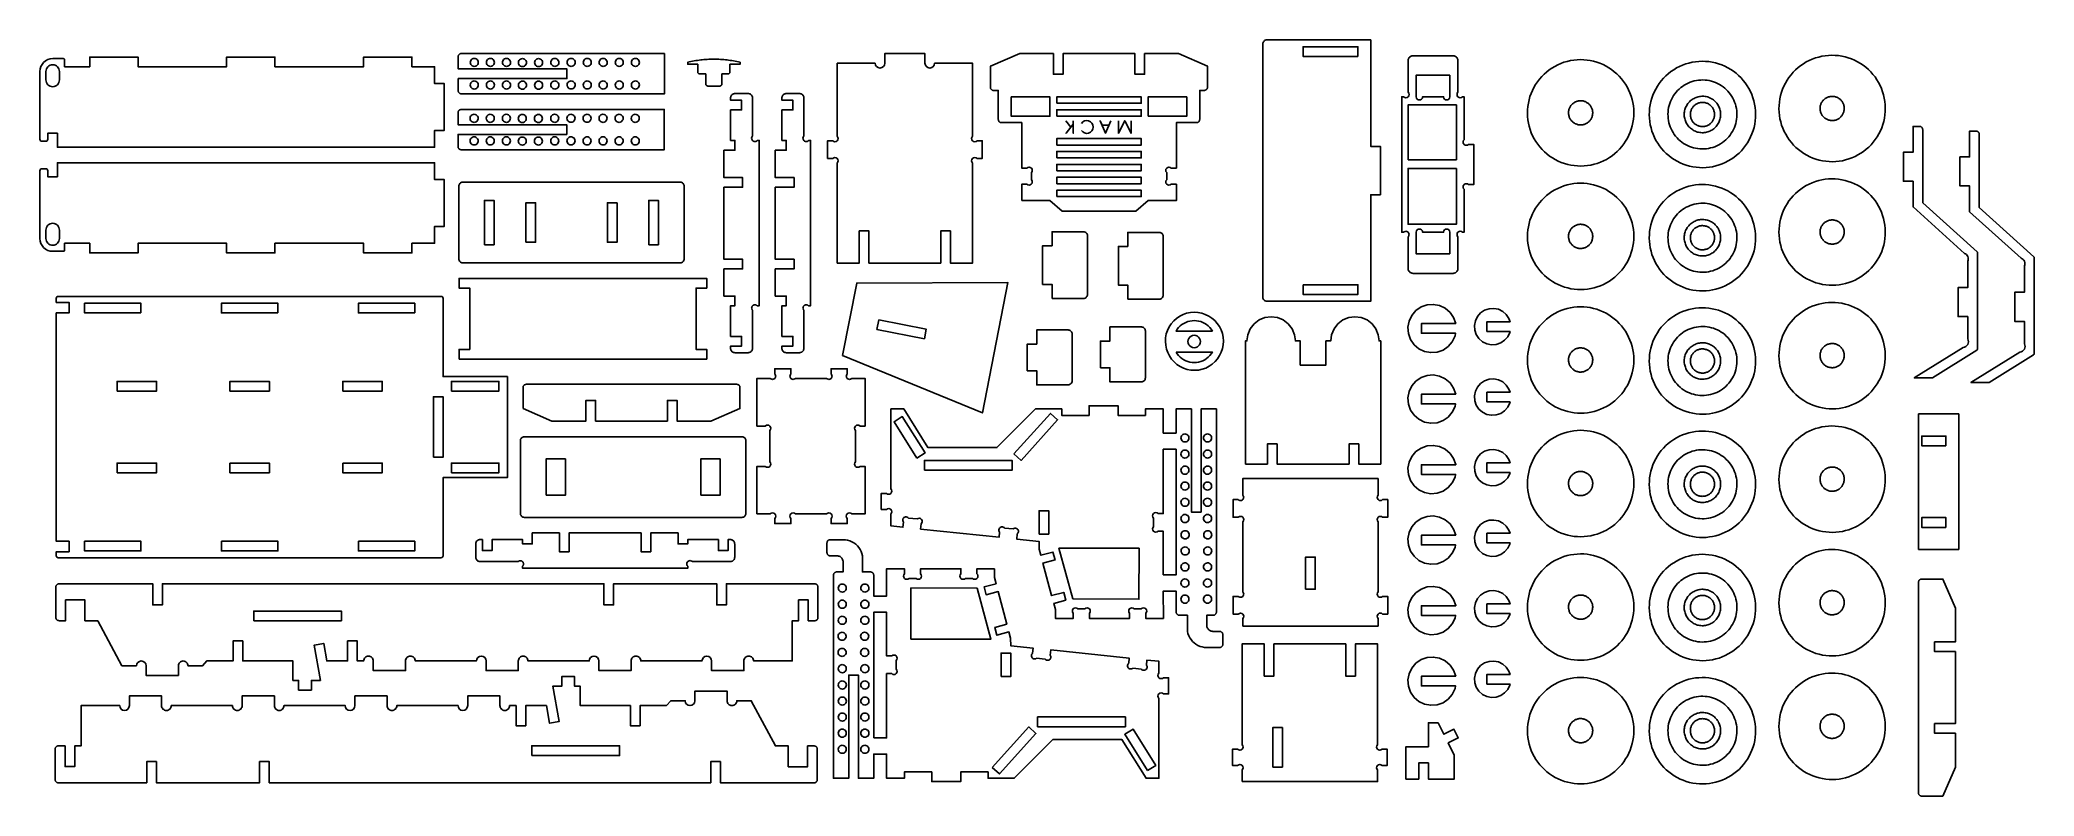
# Model space of a CAD drawing. Extents: x 6 to 996, y 5 to 380.
import ezdxf

# ---------------------------------------------------------------- set-up
doc = ezdxf.new("R2010")
doc.units = 0
for name, color, linetype in [('EXT', 1, 'CONTINUOUS'), ('INT', 150, 'CONTINUOUS'), ('POCKET_1_1MM', 105, 'CONTINUOUS')]:
    doc.layers.add(name, color=color, linetype=linetype)

msp = doc.modelspace()

# ---------------------------------------------------------------- linework, layer by layer
at = {"layer": 'EXT'}
for points in [[(613, 252.57), (613, 378.27, -0.414214), (615, 380.27), (666.6, 380.27), (666.6, 327.42), (671.4, 327.42), (671.4, 303.42), (666.6, 303.42), (666.6, 250.57), (615, 250.57, -0.414214)], [(6.78, 329.98, -0.414214), (5.78, 330.98), (5.78, 364.61, -0.414214), (12.14, 370.97), (17.54, 370.97, -0.414214), (18.04, 370.47), (18.04, 366.98), (30.52, 366.98), (30.52, 371.78), (54.52, 371.78), (54.52, 366.98), (98.52, 366.98), (98.52, 371.78), (122.52, 371.78), (122.52, 366.98), (166.52, 366.98), (166.52, 371.78), (190.52, 371.78), (190.52, 366.98), (201.72, 366.98), (201.72, 358.6), (206.52, 358.6), (206.52, 335.37), (201.72, 335.37), (201.72, 326.98), (14.52, 326.98), (14.52, 333.98), (9.72, 333.98), (9.72, 330.98, -0.414214), (8.72, 329.98)], [(401.67, 269.51), (401.67, 319.19, 1), (399.43, 321.44), (396.87, 321.44), (396.87, 330.21), (399.43, 330.21, 1), (401.67, 332.45), (401.67, 368.71), (420.49, 368.71, 1), (425.29, 368.71), (425.29, 373.51), (445.26, 373.51), (445.26, 368.71, 1), (450.06, 368.71), (468.87, 368.71), (468.87, 332.45, 1), (471.12, 330.21), (473.67, 330.21), (473.67, 321.44), (471.12, 321.44, 1), (468.87, 319.19), (468.87, 269.51), (457.92, 269.51), (457.92, 285.51), (453.12, 285.51), (453.12, 269.51), (417.42, 269.51), (417.42, 285.51), (412.62, 285.51), (412.62, 269.51)], [(493.26, 300.51), (507.27, 300.51), (513.37, 295.31), (549.94, 295.31), (556.04, 300.51), (570.06, 300.51), (570.06, 308.68), (567.5, 308.68, -1), (565.26, 310.92), (565.26, 314.43, -1), (567.5, 316.68), (570.06, 316.68), (570.06, 339.22), (580.04, 339.22), (580.25, 339.24), (580.45, 339.28), (580.65, 339.34), (580.84, 339.44), (581.01, 339.55), (581.17, 339.69), (581.31, 339.85), (581.43, 340.02), (581.52, 340.21), (581.59, 340.41), (581.63, 340.61), (581.64, 340.82), (581.64, 355.22), (583.91, 355.22), (584.12, 355.24), (584.32, 355.28), (584.52, 355.34), (584.71, 355.44), (584.88, 355.55), (585.04, 355.69), (585.18, 355.85), (585.29, 356.02), (585.39, 356.21), (585.45, 356.41), (585.49, 356.61), (585.51, 356.82), (585.51, 367.3), (571.2, 373.51), (554.31, 373.51), (554.31, 363.22), (549.51, 363.22), (549.51, 373.51), (513.81, 373.51), (513.81, 363.22), (509.01, 363.22), (509.01, 373.51), (492.31, 373.51), (477.81, 367.3), (477.81, 356.82), (477.79, 356.6), (477.81, 356.39), (477.86, 356.18), (477.95, 355.97), (478.06, 355.79), (478.21, 355.62), (478.37, 355.48), (478.56, 355.37), (478.76, 355.28), (478.97, 355.23), (479.19, 355.21), (479.41, 355.22), (481.67, 355.22), (481.67, 340.82), (481.69, 340.61), (481.73, 340.41), (481.79, 340.21), (481.89, 340.02), (482, 339.85), (482.14, 339.69), (482.3, 339.55), (482.47, 339.44), (482.66, 339.34), (482.86, 339.28), (483.06, 339.24), (483.27, 339.22), (493.26, 339.22), (493.26, 316.68), (495.81, 316.68, -1), (498.06, 314.43), (498.06, 310.92, -1), (495.81, 308.68), (493.26, 308.68)], [(685.65, 265.38), (685.48, 265.64), (685.34, 265.92), (685.24, 266.22), (685.18, 266.53), (685.16, 266.84), (685.16, 282.6, 1), (682.91, 284.84), (681.96, 284.84), (681.96, 352.04), (682.91, 352.04, 1), (685.16, 354.29), (685.16, 370.04), (685.18, 370.36), (685.24, 370.66), (685.34, 370.96), (685.48, 371.24), (685.65, 371.5), (685.86, 371.74), (686.1, 371.95), (686.36, 372.12), (686.64, 372.26), (686.94, 372.36), (687.25, 372.42), (687.56, 372.44), (707.49, 372.44), (707.81, 372.42), (708.11, 372.36), (708.41, 372.26), (708.69, 372.12), (708.95, 371.95), (709.19, 371.74), (709.4, 371.5), (709.57, 371.24), (709.71, 370.96), (709.81, 370.66), (709.87, 370.36), (709.89, 370.04), (709.89, 354.29, 1), (712.14, 352.04), (712.89, 352.04), (712.89, 330.67, 1), (715.13, 328.43), (717.73, 328.43), (717.73, 308.45), (715.13, 308.45, 1), (712.89, 306.21), (712.89, 284.84), (712.14, 284.84, 1), (709.89, 282.6), (709.89, 266.84), (709.87, 266.53), (709.81, 266.22), (709.71, 265.92), (709.57, 265.64), (709.4, 265.38), (709.19, 265.14), (708.95, 264.94), (708.69, 264.76), (708.41, 264.62), (708.11, 264.52), (707.81, 264.46), (707.49, 264.44), (687.56, 264.44), (687.25, 264.46), (686.94, 264.52), (686.64, 264.62), (686.36, 264.76), (686.1, 264.94), (685.86, 265.14)], [(967.59, 226.36, 0.258593), (967.83, 226.78), (967.83, 274.67, 0.211979), (967.66, 275.04), (940.63, 299.49), (940.63, 335.76), (940.61, 335.97), (940.57, 336.18), (940.51, 336.37), (940.41, 336.56), (940.3, 336.74), (940.16, 336.89), (940, 337.03), (939.83, 337.15), (939.64, 337.24), (939.44, 337.31), (939.24, 337.35), (939.03, 337.36), (935.83, 337.36), (935.83, 324.56), (931.03, 324.56), (931.03, 310.16), (935.83, 310.16), (935.83, 297.36), (961.34, 274.29, -0.443906), (963.03, 270.49), (963.03, 257.36), (958.23, 257.36), (958.23, 242.96), (963.03, 242.96), (963.03, 231.88, -0.554248), (960.72, 227.72), (936.47, 212.56), (945.52, 212.56)], [(995.73, 224.01, 0.258593), (995.96, 224.43), (995.96, 272.33, 0.211979), (995.8, 272.7), (968.76, 297.15), (968.76, 333.42), (968.75, 333.63), (968.71, 333.83), (968.64, 334.03), (968.55, 334.22), (968.43, 334.39), (968.29, 334.55), (968.14, 334.69), (967.96, 334.8), (967.77, 334.9), (967.58, 334.96), (967.37, 335), (967.16, 335.02), (963.96, 335.02), (963.96, 322.22), (959.16, 322.22), (959.16, 307.82), (963.96, 307.82), (963.96, 295.02), (989.48, 271.94, -0.443906), (991.16, 268.15), (991.16, 255.02), (986.36, 255.02), (986.36, 240.62), (991.16, 240.62), (991.16, 229.53, -0.554248), (988.86, 225.38), (964.6, 210.22), (973.66, 210.22)], [(5.78, 281.73, 0.414214), (12.14, 275.37), (17.54, 275.37, 0.414214), (18.04, 275.87), (18.04, 279.35), (30.52, 279.35), (30.52, 274.55), (54.52, 274.55), (54.52, 279.35), (98.52, 279.35), (98.52, 274.55), (122.52, 274.55), (122.52, 279.35), (166.52, 279.35), (166.52, 274.55), (190.52, 274.55), (190.52, 279.35), (201.72, 279.35), (201.72, 287.74), (206.52, 287.74), (206.52, 310.97), (201.72, 310.97), (201.72, 319.35), (14.52, 319.35), (14.52, 312.35), (9.72, 312.35), (9.72, 315.35, 0.414214), (8.72, 316.35), (6.78, 316.35, 0.414214), (5.78, 315.35)], [(213.73, 271.66), (213.73, 307.66, -0.414214), (215.73, 309.66), (323.73, 309.66, -0.414214), (325.73, 307.66), (325.73, 271.66, -0.414214), (323.73, 269.66), (215.73, 269.66, -0.414214)], [(508.34, 251.98), (523.94, 251.98, 0.414214), (525.94, 253.98), (525.94, 283.09, 0.414214), (523.94, 285.09), (508.34, 285.09), (508.34, 278.09), (503.64, 278.09), (503.64, 258.98), (508.34, 258.98)], [(545.96, 251.64), (561.56, 251.64, 0.414214), (563.56, 253.64), (563.56, 282.76, 0.414214), (561.56, 284.76), (545.96, 284.76), (545.96, 277.76), (541.26, 277.76), (541.26, 258.64), (545.96, 258.64)], [(13.94, 124.3, 0.414214), (14.94, 123.3), (204.94, 123.3, 0.414214), (205.94, 124.3), (205.94, 163.1), (237.94, 163.1), (237.94, 213.2), (205.94, 213.2), (205.94, 252, 0.414214), (204.94, 253), (14.94, 253, 0.414214), (13.94, 252), (13.94, 250), (20.25, 250), (20.25, 244.82), (13.94, 244.82), (13.94, 131.49), (20.25, 131.49), (20.25, 126.3), (13.94, 126.3)], [(532.39, 217.58), (537.09, 217.58), (537.09, 210.58), (552.69, 210.58, 0.414214), (554.69, 212.58), (554.69, 235.83, 0.414214), (552.69, 237.83), (537.09, 237.83), (537.09, 230.83), (532.39, 230.83)], [(496.01, 216.11), (500.71, 216.11), (500.71, 209.11), (516.31, 209.11, 0.414214), (518.31, 211.11), (518.31, 234.36, 0.414214), (516.31, 236.36), (500.71, 236.36), (500.71, 229.36), (496.01, 229.36)], [(361.78, 145.07), (368.42, 145.07, -1), (370.66, 142.82), (370.66, 140.27), (378.66, 140.27), (378.66, 142.82, -1), (380.91, 145.07), (396.42, 145.07, -1), (398.66, 142.82), (398.66, 140.27), (406.66, 140.27), (406.66, 142.82, -1), (408.91, 145.07), (415.54, 145.07), (415.54, 168.67), (412.99, 168.67, -1), (410.74, 170.91), (410.74, 186.42, -1), (412.99, 188.67), (415.54, 188.67), (415.54, 212.27), (408.91, 212.27, -1), (406.66, 214.51), (406.66, 217.07), (398.66, 217.07), (398.66, 214.51, -1), (396.42, 212.27), (380.91, 212.27, -1), (378.66, 214.51), (378.66, 217.07), (370.66, 217.07), (370.66, 214.51, -1), (368.42, 212.27), (361.78, 212.27), (361.78, 188.67), (365.97, 188.67, -1), (368.22, 186.42), (368.22, 170.91, -1), (365.97, 168.67), (361.78, 168.67)], [(563.65, 93.17), (563.54, 106.77), (569.94, 106.77), (569.94, 96.37), (569.96, 96.16), (570, 95.96), (570.07, 95.76), (570.16, 95.57), (570.27, 95.4), (570.41, 95.24), (570.57, 95.1), (570.74, 94.99), (570.93, 94.89), (571.13, 94.83), (571.34, 94.79), (571.54, 94.77), (575.54, 94.77), (575.54, 86.77), (575.81, 85.67), (576.2, 84.62), (576.72, 83.61), (577.34, 82.67), (578.07, 81.81), (578.9, 81.03), (579.8, 80.36), (580.78, 79.8), (581.82, 79.35), (582.9, 79.03), (584.02, 78.84), (585.14, 78.77), (591.54, 78.77), (591.75, 78.79), (591.96, 78.83), (592.16, 78.89), (592.34, 78.99), (592.52, 79.1), (592.68, 79.24), (592.81, 79.4), (592.93, 79.57), (593.02, 79.76), (593.09, 79.96), (593.13, 80.16), (593.14, 80.37), (593.14, 85.17), (593.13, 85.38), (593.09, 85.59), (593.02, 85.78), (592.93, 85.97), (592.81, 86.15), (592.68, 86.3), (592.52, 86.44), (592.34, 86.56), (592.16, 86.65), (591.96, 86.72), (591.75, 86.76), (591.54, 86.77), (588.21, 86.77), (587.81, 86.8), (587.42, 86.88), (587.04, 87), (586.68, 87.18), (586.34, 87.4), (586.04, 87.67), (585.78, 87.97), (585.55, 88.3), (585.38, 88.66), (585.25, 89.04), (585.17, 89.44), (585.14, 89.84), (585.14, 94.77), (588.34, 94.77), (588.55, 94.79), (588.76, 94.83), (588.96, 94.89), (589.14, 94.99), (589.32, 95.1), (589.48, 95.24), (589.61, 95.4), (589.73, 95.57), (589.82, 95.76), (589.89, 95.96), (589.93, 96.16), (589.94, 96.37), (589.94, 197.17), (582.34, 197.17), (582.34, 145.97), (577.54, 145.97), (577.54, 197.17), (569.94, 197.17), (569.94, 185.17), (563.54, 185.17), (563.54, 197.17), (554.74, 197.17), (554.74, 193.97), (541.14, 193.97), (541.14, 198.77), (526.74, 198.77), (526.74, 193.97), (513.14, 193.97), (513.14, 197.17), (500.17, 197.17), (480.97, 177.97), (446.74, 177.97), (434.74, 197.17), (428.34, 197.17), (428.34, 157.5, -1), (426.1, 155.26), (423.54, 155.26), (423.54, 147.26), (426.1, 147.26, -1), (428.34, 145.01), (428.34, 139.09), (434.32, 138.47), (434.58, 141.01, -1), (437.05, 143.01), (441.31, 142.57, -1), (443.31, 140.1), (443.04, 137.56), (482.06, 133.5), (482.32, 136.04, -1), (484.79, 138.04), (489.05, 137.6, -1), (491.05, 135.13), (490.78, 132.59), (501.94, 131.43), (502, 127.65), (502.82, 124.57), (508.8, 126.16), (509.83, 122.27), (503.85, 120.68), (508.14, 104.53), (514.12, 106.12), (515.16, 102.23), (509.18, 100.64), (510, 97.56), (510, 93.17), (518.88, 93.17), (518.88, 95.73, -1), (521.12, 97.97), (524.63, 97.97, -1), (526.88, 95.73), (526.88, 93.17), (546.88, 93.17), (546.88, 95.73, -1), (549.12, 97.97), (552.63, 97.97, -1), (554.88, 95.73), (554.88, 93.17)], [(246.34, 143.35), (354.34, 143.35, 0.414214), (356.34, 145.35), (356.34, 181.35, 0.414214), (354.34, 183.35), (246.34, 183.35, 0.414214), (244.34, 181.35), (244.34, 145.35, 0.414214)], [(603.05, 89.37), (603.05, 93.13, 1), (600.81, 95.38), (598.25, 95.38), (598.25, 104.15), (600.81, 104.15, 1), (603.05, 106.4), (603.05, 141.13, 1), (600.81, 143.38), (598.25, 143.38), (598.25, 152.15), (600.81, 152.15, 1), (603.05, 154.4), (603.05, 162.58), (670.25, 162.58), (670.25, 154.4, 1), (672.5, 152.15), (675.05, 152.15), (675.05, 143.38), (672.5, 143.38, 1), (670.25, 141.13), (670.25, 106.4, 1), (672.5, 104.15), (675.05, 104.15), (675.05, 95.38), (672.5, 95.38, 1), (670.25, 93.13), (670.25, 89.37)], [(479.85, 117.87), (479.75, 113.48), (480.56, 110.4), (474.58, 108.81), (475.62, 104.92), (481.6, 106.51), (485.89, 90.36), (479.91, 88.77), (480.95, 84.88), (486.93, 86.47), (487.75, 83.39), (487.8, 79.61), (498.96, 78.45), (498.69, 75.91, 1), (500.69, 73.44), (504.96, 73, 1), (507.42, 75), (507.69, 77.54), (546.7, 73.48), (546.44, 70.94, 1), (548.44, 68.47), (552.7, 68.03, 1), (555.16, 70.03), (555.43, 72.57), (561.4, 71.95), (561.4, 66.03, 1), (563.64, 63.78), (566.2, 63.78), (566.2, 55.78), (563.64, 55.78, 1), (561.4, 53.54), (561.4, 13.87), (555, 13.87), (543, 33.07), (508.77, 33.07), (489.57, 13.87), (476.6, 13.87), (476.6, 17.07), (463, 17.07), (463, 12.27), (448.6, 12.27), (448.6, 17.07), (435, 17.07), (435, 13.87), (426.2, 13.87), (426.2, 25.87), (419.8, 25.87), (419.8, 13.87), (412.2, 13.87), (412.2, 65.07), (407.4, 65.07), (407.4, 13.87), (399.8, 13.87), (399.8, 114.67), (399.81, 114.88), (399.85, 115.08), (399.92, 115.28), (400.01, 115.47), (400.13, 115.64), (400.27, 115.8), (400.42, 115.94), (400.6, 116.05), (400.79, 116.15), (400.98, 116.21), (401.19, 116.25), (401.4, 116.27), (404.6, 116.27), (404.6, 121.2), (404.57, 121.6), (404.49, 122), (404.37, 122.38), (404.19, 122.74), (403.97, 123.07), (403.7, 123.37), (403.4, 123.63), (403.07, 123.86), (402.71, 124.03), (402.33, 124.16), (401.93, 124.24), (401.53, 124.27), (398.2, 124.27), (397.99, 124.28), (397.78, 124.32), (397.59, 124.39), (397.4, 124.48), (397.22, 124.6), (397.07, 124.74), (396.93, 124.89), (396.81, 125.07), (396.72, 125.26), (396.65, 125.45), (396.61, 125.66), (396.6, 125.87), (396.6, 130.67), (396.61, 130.88), (396.65, 131.08), (396.72, 131.28), (396.81, 131.47), (396.93, 131.64), (397.07, 131.8), (397.22, 131.94), (397.4, 132.05), (397.59, 132.15), (397.78, 132.21), (397.99, 132.25), (398.2, 132.27), (404.6, 132.27), (405.73, 132.2), (406.84, 132.01), (407.92, 131.69), (408.96, 131.24), (409.94, 130.68), (410.85, 130.01), (411.67, 129.23), (412.4, 128.37), (413.03, 127.43), (413.54, 126.42), (413.93, 125.37), (414.2, 124.27), (414.2, 116.27), (418.2, 116.27), (418.41, 116.25), (418.61, 116.21), (418.81, 116.15), (419, 116.05), (419.17, 115.94), (419.33, 115.8), (419.47, 115.64), (419.58, 115.47), (419.68, 115.28), (419.74, 115.08), (419.79, 114.88), (419.8, 114.67), (419.8, 104.27), (426.2, 104.27), (426.2, 117.87), (435.08, 117.87), (435.08, 115.31, 1), (437.32, 113.07), (440.83, 113.07, 1), (443.08, 115.31), (443.08, 117.87), (463.08, 117.87), (463.08, 115.31, 1), (465.32, 113.07), (468.83, 113.07, 1), (471.08, 115.31), (471.08, 117.87)], [(13.94, 92.88), (13.85, 93.07), (13.78, 93.27), (13.74, 93.47), (13.73, 93.68), (13.73, 108.77), (13.74, 108.98), (13.78, 109.18), (13.85, 109.38), (13.94, 109.57), (14.06, 109.74), (14.2, 109.9), (14.36, 110.04), (14.53, 110.16), (14.72, 110.25), (14.92, 110.32), (15.12, 110.36), (15.33, 110.37), (61.84, 110.37), (61.84, 99.87), (66.64, 99.87), (66.64, 110.37), (285.84, 110.37), (285.84, 99.87), (290.64, 99.87), (290.64, 110.37), (341.84, 110.37), (341.84, 99.87), (346.64, 99.87), (346.64, 110.37), (390.53, 110.37), (390.74, 110.36), (390.94, 110.32), (391.14, 110.25), (391.33, 110.16), (391.5, 110.04), (391.66, 109.9), (391.8, 109.74), (391.92, 109.57), (392.01, 109.38), (392.08, 109.18), (392.12, 108.98), (392.13, 108.77), (392.13, 93.65), (392.12, 93.44), (392.08, 93.24), (392.01, 93.04), (391.92, 92.85), (391.8, 92.68), (391.66, 92.52), (391.5, 92.38), (391.33, 92.27), (391.14, 92.17), (390.94, 92.11), (390.74, 92.06), (390.53, 92.05), (387.27, 92.05), (387.27, 102.35), (382.47, 102.35), (382.47, 92.05), (379.33, 92.05), (379.33, 72.08), (360.13, 72.08, 0.414214), (357.73, 74.48, 0.414214), (355.33, 72.08), (355.33, 67.28), (339.33, 67.28), (339.33, 72.08, 1), (334.53, 72.08), (304.13, 72.08, 0.414214), (301.73, 74.48, 0.414214), (299.33, 72.08), (299.33, 67.28), (283.33, 67.28), (283.33, 72.08, 1), (278.53, 72.08), (248.13, 72.08, 0.414214), (245.73, 74.48, 0.414214), (243.33, 72.08), (243.33, 67.28), (227.33, 67.28), (227.33, 72.08, 1), (222.53, 72.08), (192.13, 72.08, 0.414214), (189.73, 74.48, 0.414214), (187.33, 72.08), (187.33, 67.28), (171.33, 67.28), (171.33, 72.08, 0.414214), (168.93, 74.48, 0.414214), (166.53, 72.08), (163.33, 72.08), (163.33, 82.08), (158.53, 82.08), (158.53, 72.08), (148.25, 72.08), (146.71, 80.81), (141.98, 79.97), (145.09, 62.48), (140.63, 62.48), (140.63, 57.68), (134.23, 57.68), (134.23, 62.48), (131.43, 62.48), (131.43, 72.08), (106.53, 72.08), (106.53, 82.08), (101.73, 82.08), (101.73, 72.08), (88.66, 72.08), (86.53, 69.68), (79.33, 69.68, 0.414214), (76.93, 72.08, 0.414214), (74.53, 69.68), (74.53, 64.88), (58.53, 64.88), (58.53, 69.68, 1), (53.73, 69.68), (46.53, 69.68), (34.53, 92.08), (28.13, 92.08), (28.13, 102.38), (18.53, 102.38), (18.53, 92.08), (15.33, 92.08), (15.12, 92.1), (14.92, 92.14), (14.72, 92.2), (14.53, 92.3), (14.36, 92.41), (14.2, 92.55), (14.06, 92.71)], [(602.74, 12.27), (602.74, 18.02, 1), (600.5, 20.27), (597.94, 20.27), (597.94, 28.27), (600.5, 28.27, 1), (602.74, 30.51), (602.74, 80.58), (613.69, 80.58), (613.69, 64.57), (618.49, 64.57), (618.49, 80.58), (654.2, 80.58), (654.2, 64.57), (659, 64.57), (659, 80.58), (669.94, 80.58), (669.94, 30.51, 1), (672.19, 28.27), (674.74, 28.27), (674.74, 20.27), (672.19, 20.27, 1), (669.94, 18.02), (669.94, 12.27)], [(13.61, 12.44), (13.73, 12.27), (13.87, 12.11), (14.02, 11.97), (14.2, 11.86), (14.39, 11.76), (14.58, 11.7), (14.79, 11.66), (15, 11.64), (58.88, 11.64), (58.88, 22.14), (63.68, 22.14), (63.68, 11.64), (114.88, 11.64), (114.88, 22.14), (119.68, 22.14), (119.68, 11.64), (338.88, 11.64), (338.88, 22.14), (343.68, 22.14), (343.68, 11.64), (390.2, 11.64), (390.41, 11.66), (390.61, 11.7), (390.81, 11.76), (391, 11.86), (391.17, 11.97), (391.33, 12.11), (391.47, 12.27), (391.58, 12.44), (391.68, 12.63), (391.74, 12.83), (391.79, 13.03), (391.8, 13.24), (391.8, 28.33), (391.79, 28.54), (391.74, 28.74), (391.68, 28.94), (391.58, 29.13), (391.47, 29.3), (391.33, 29.46), (391.17, 29.6), (391, 29.72), (390.81, 29.81), (390.61, 29.88), (390.41, 29.92), (390.2, 29.93), (387, 29.93), (387, 19.63), (377.4, 19.63), (377.4, 29.93), (371, 29.93), (359, 52.33), (351.8, 52.33, -0.414214), (349.4, 49.93, -0.414214), (347, 52.33), (347, 57.13), (331, 57.13), (331, 52.33, -1), (326.2, 52.33), (319, 52.33), (316.87, 49.94), (303.8, 49.94), (303.8, 39.94), (299, 39.94), (299, 49.94), (274.1, 49.94), (274.1, 59.54), (271.3, 59.54), (271.3, 64.34), (264.9, 64.34), (264.9, 59.54), (260.44, 59.54), (263.55, 42.04), (258.82, 41.2), (257.28, 49.94), (247, 49.94), (247, 39.94), (242.2, 39.94), (242.2, 49.94), (239, 49.94, -0.414214), (236.6, 47.54, -0.414214), (234.2, 49.94), (234.2, 54.74), (218.2, 54.74), (218.2, 49.94, -1), (213.4, 49.94), (183, 49.94, -0.414214), (180.6, 47.54, -0.414214), (178.2, 49.94), (178.2, 54.74), (162.2, 54.74), (162.2, 49.94, -1), (157.4, 49.94), (127, 49.94, -0.414214), (124.6, 47.54, -0.414214), (122.2, 49.94), (122.2, 54.74), (106.2, 54.74), (106.2, 49.94, -0.414214), (103.8, 47.54, -0.414214), (101.4, 49.94), (71, 49.94, -0.414214), (68.6, 47.54, -0.414214), (66.2, 49.94), (66.2, 54.74), (50.2, 54.74), (50.2, 49.94, -1), (45.4, 49.94), (26.2, 49.94), (26.2, 29.96), (23.06, 29.96), (23.06, 19.66), (18.26, 19.66), (18.26, 29.96), (15, 29.96), (14.79, 29.95), (14.58, 29.91), (14.39, 29.84), (14.2, 29.75), (14.02, 29.63), (13.87, 29.49), (13.73, 29.34), (13.61, 29.16), (13.52, 28.97), (13.45, 28.78), (13.41, 28.57), (13.4, 28.36), (13.4, 13.24), (13.41, 13.03), (13.45, 12.83), (13.52, 12.63)]]:
    msp.add_lwpolyline(points, format="xyb", close=True, dxfattribs=at)
for points in [[(213.59, 354.5), (213.69, 354.31), (213.8, 354.14), (213.94, 353.98), (214.1, 353.84), (214.27, 353.72), (214.46, 353.63), (214.66, 353.56), (214.86, 353.52), (215.07, 353.51), (315.87, 353.51), (315.87, 373.51), (215.07, 373.51), (214.86, 373.5), (214.66, 373.46), (214.46, 373.39), (214.27, 373.3), (214.1, 373.18), (213.94, 373.04), (213.8, 372.88), (213.69, 372.71), (213.59, 372.52), (213.53, 372.32), (213.49, 372.12), (213.47, 371.91), (213.47, 365.91), (267.47, 365.91), (267.47, 361.11), (213.47, 361.11), (213.47, 355.11), (213.49, 354.9), (213.53, 354.7)], [(337.42, 357.39), (337.31, 357.4), (337.21, 357.41), (337.12, 357.44), (337.03, 357.47), (336.94, 357.52), (336.86, 357.57), (336.78, 357.62), (336.71, 357.69), (336.64, 357.76), (336.59, 357.84), (336.54, 357.92), (336.49, 358.01), (336.46, 358.1), (336.44, 358.19), (336.42, 358.29), (336.42, 358.39), (336.42, 363.39), (333.42, 363.39), (333.31, 363.4), (333.21, 363.41), (333.12, 363.44), (333.03, 363.47), (332.94, 363.52), (332.86, 363.57), (332.78, 363.62), (332.71, 363.69), (332.64, 363.76), (332.59, 363.84), (332.54, 363.92), (332.49, 364.01), (332.46, 364.1), (332.44, 364.19), (332.42, 364.29), (332.42, 364.39), (332.42, 368.19), (327.42, 368.19), (327.42, 369.19), (328.22, 369.38), (329.02, 369.55), (329.83, 369.7), (330.64, 369.85), (331.45, 369.99), (332.26, 370.11), (333.07, 370.22), (333.88, 370.32), (334.7, 370.41), (335.51, 370.48), (336.33, 370.55), (337.15, 370.6), (337.96, 370.64), (338.78, 370.67), (339.6, 370.69), (340.42, 370.69), (341.23, 370.69), (342.05, 370.67), (342.87, 370.64), (343.69, 370.6), (344.5, 370.55), (345.32, 370.48), (346.13, 370.41), (346.95, 370.32), (347.76, 370.22), (348.57, 370.11), (349.38, 369.99), (350.19, 369.85), (351, 369.7), (351.81, 369.55), (352.61, 369.38), (353.42, 369.19), (353.42, 368.19), (348.42, 368.19), (348.42, 364.39), (348.41, 364.29), (348.4, 364.19), (348.37, 364.1), (348.34, 364.01), (348.3, 363.92), (348.25, 363.84), (348.19, 363.76), (348.12, 363.69), (348.05, 363.62), (347.98, 363.57), (347.89, 363.52), (347.81, 363.47), (347.71, 363.44), (347.62, 363.41), (347.52, 363.4), (347.42, 363.39), (344.42, 363.39), (344.42, 358.39), (344.41, 358.29), (344.4, 358.19), (344.37, 358.1), (344.34, 358.01), (344.3, 357.92), (344.25, 357.84), (344.19, 357.76), (344.12, 357.69), (344.05, 357.62), (343.98, 357.57), (343.89, 357.52), (343.81, 357.47), (343.71, 357.44), (343.62, 357.41), (343.52, 357.4), (343.42, 357.39)], [(751.64, 325.92), (750.54, 327.16), (749.51, 328.46), (748.57, 329.83), (747.72, 331.25), (746.96, 332.73), (746.3, 334.24), (745.73, 335.8), (745.26, 337.39), (744.89, 339.01), (744.62, 340.65), (744.45, 342.3), (744.39, 343.95), (744.44, 345.61), (744.58, 347.26), (744.84, 348.9), (745.19, 350.52), (745.64, 352.12), (746.2, 353.68), (746.85, 355.21), (747.59, 356.69), (748.43, 358.12), (749.36, 359.5), (750.37, 360.81), (751.46, 362.06), (752.62, 363.24), (753.86, 364.34), (755.17, 365.37), (756.54, 366.3), (757.96, 367.16), (759.43, 367.92), (760.95, 368.58), (762.51, 369.15), (764.1, 369.62), (765.72, 369.99), (767.35, 370.26), (769, 370.42), (770.66, 370.49), (772.32, 370.44), (773.97, 370.29), (775.61, 370.04), (777.23, 369.69), (778.82, 369.23), (780.39, 368.68), (781.91, 368.03), (783.4, 367.28), (784.83, 366.45), (786.2, 365.52), (787.52, 364.51), (788.77, 363.42), (789.95, 362.25), (791.05, 361.02), (792.07, 359.71), (793.01, 358.34), (793.86, 356.92), (794.62, 355.45), (795.29, 353.93), (795.86, 352.37), (796.33, 350.78), (796.7, 349.16), (796.97, 347.53), (797.13, 345.87), (797.19, 344.22), (797.15, 342.56), (797, 340.91), (796.75, 339.27), (796.4, 337.65), (795.94, 336.05), (795.39, 334.49), (794.74, 332.96), (793.99, 331.48), (793.15, 330.05), (792.23, 328.68), (791.22, 327.36), (790.13, 326.11), (788.96, 324.93), (787.72, 323.83), (786.42, 322.81), (785.05, 321.87), (783.63, 321.01), (782.15, 320.25), (780.63, 319.59), (779.08, 319.02), (777.49, 318.55), (775.87, 318.18), (774.23, 317.91), (772.58, 317.75), (770.92, 317.69), (769.27, 317.73), (767.62, 317.88), (765.98, 318.13), (764.36, 318.48), (762.76, 318.94), (761.2, 319.49), (759.67, 320.14), (758.19, 320.89), (756.76, 321.72), (755.38, 322.65), (754.07, 323.66), (752.82, 324.75)], [(812.12, 325.1), (811.02, 326.34), (809.99, 327.64), (809.05, 329.01), (808.2, 330.43), (807.44, 331.91), (806.78, 333.43), (806.21, 334.98), (805.74, 336.57), (805.37, 338.19), (805.1, 339.83), (804.93, 341.48), (804.87, 343.14), (804.92, 344.79), (805.07, 346.45), (805.32, 348.08), (805.67, 349.7), (806.13, 351.3), (806.68, 352.86), (807.33, 354.39), (808.08, 355.87), (808.91, 357.3), (809.84, 358.68), (810.85, 359.99), (811.94, 361.24), (813.11, 362.42), (814.34, 363.52), (815.65, 364.55), (817.02, 365.49), (818.44, 366.34), (819.91, 367.1), (821.43, 367.76), (822.99, 368.33), (824.58, 368.8), (826.2, 369.17), (827.83, 369.44), (829.48, 369.61), (831.14, 369.67), (832.8, 369.62), (834.45, 369.48), (836.09, 369.22), (837.71, 368.87), (839.31, 368.42), (840.87, 367.86), (842.39, 367.21), (843.88, 366.47), (845.31, 365.63), (846.68, 364.7), (848, 363.69), (849.25, 362.6), (850.43, 361.44), (851.53, 360.2), (852.55, 358.89), (853.49, 357.52), (854.34, 356.1), (855.1, 354.63), (855.77, 353.11), (856.34, 351.55), (856.81, 349.96), (857.18, 348.34), (857.45, 346.71), (857.61, 345.06), (857.67, 343.4), (857.63, 341.74), (857.48, 340.09), (857.23, 338.45), (856.88, 336.83), (856.42, 335.24), (855.87, 333.67), (855.22, 332.15), (854.47, 330.67), (853.63, 329.23), (852.71, 327.86), (851.7, 326.54), (850.61, 325.29), (849.44, 324.11), (848.2, 323.01), (846.9, 321.99), (845.53, 321.05), (844.11, 320.2), (842.63, 319.44), (841.11, 318.77), (839.56, 318.2), (837.97, 317.73), (836.35, 317.36), (834.71, 317.09), (833.06, 316.93), (831.41, 316.87), (829.75, 316.91), (828.1, 317.06), (826.46, 317.31), (824.84, 317.66), (823.24, 318.12), (821.68, 318.67), (820.15, 319.32), (818.67, 320.07), (817.24, 320.91), (815.86, 321.83), (814.55, 322.84), (813.3, 323.93)], [(876.53, 328.09), (875.42, 329.32), (874.4, 330.63), (873.46, 332), (872.61, 333.42), (871.85, 334.89), (871.18, 336.41), (870.61, 337.97), (870.14, 339.56), (869.77, 341.18), (869.51, 342.81), (869.34, 344.46), (869.28, 346.12), (869.32, 347.78), (869.47, 349.43), (869.72, 351.07), (870.08, 352.69), (870.53, 354.29), (871.09, 355.85), (871.74, 357.37), (872.48, 358.86), (873.32, 360.29), (874.24, 361.66), (875.25, 362.98), (876.35, 364.23), (877.51, 365.41), (878.75, 366.51), (880.06, 367.53), (881.42, 368.47), (882.85, 369.32), (884.32, 370.08), (885.84, 370.75), (887.4, 371.32), (888.99, 371.79), (890.6, 372.16), (892.24, 372.43), (893.89, 372.59), (895.55, 372.65), (897.21, 372.61), (898.86, 372.46), (900.5, 372.21), (902.12, 371.86), (903.71, 371.4), (905.28, 370.85), (906.8, 370.2), (908.28, 369.45), (909.71, 368.61), (911.09, 367.69), (912.41, 366.68), (913.66, 365.59), (914.83, 364.42), (915.94, 363.18), (916.96, 361.88), (917.9, 360.51), (918.75, 359.09), (919.51, 357.61), (920.18, 356.1), (920.75, 354.54), (921.22, 352.95), (921.59, 351.33), (921.86, 349.69), (922.02, 348.04), (922.08, 346.39), (922.04, 344.73), (921.89, 343.08), (921.64, 341.44), (921.28, 339.82), (920.83, 338.22), (920.27, 336.66), (919.62, 335.13), (918.88, 333.65), (918.04, 332.22), (917.12, 330.84), (916.11, 329.53), (915.02, 328.28), (913.85, 327.1), (912.61, 326), (911.3, 324.97), (909.94, 324.03), (908.51, 323.18), (907.04, 322.42), (905.52, 321.76), (903.96, 321.19), (902.37, 320.72), (900.76, 320.35), (899.12, 320.08), (897.47, 319.91), (895.81, 319.85), (894.15, 319.9), (892.5, 320.05), (890.86, 320.3), (889.24, 320.65), (887.65, 321.11), (886.08, 321.66), (884.56, 322.31), (883.08, 323.06), (881.65, 323.89), (880.27, 324.82), (878.95, 325.83), (877.7, 326.92)], [(349.16, 225.92), (349.35, 225.71), (349.57, 225.52), (349.81, 225.36), (350.06, 225.23), (350.33, 225.14), (350.61, 225.09), (350.9, 225.07), (357.46, 225.07), (357.75, 225.09), (358.04, 225.16), (358.31, 225.26), (358.57, 225.39), (358.81, 225.56), (359.03, 225.76), (359.21, 225.98), (359.37, 226.23), (359.49, 226.5), (359.58, 226.78), (359.63, 227.06), (359.65, 227.36), (359.65, 246.13), (359.51, 246.29), (359.4, 246.46), (359.31, 246.64), (359.24, 246.83), (359.2, 247.04), (359.19, 247.24), (359.2, 247.44), (359.24, 247.65), (359.31, 247.84), (359.4, 248.02), (359.51, 248.19), (359.65, 248.35), (359.81, 248.49), (359.99, 248.61), (360.18, 248.7), (360.38, 248.77), (360.59, 248.81), (360.81, 248.83), (361.02, 248.81), (361.23, 248.77), (361.43, 248.7), (361.63, 248.61), (361.8, 248.49), (361.96, 248.35), (362.93, 248.35), (362.93, 330.36), (361.96, 330.36), (361.63, 330.1), (361.23, 329.94), (360.81, 329.88), (360.38, 329.94), (359.99, 330.1), (359.65, 330.36), (359.38, 330.7), (359.22, 331.1), (359.17, 331.52), (359.22, 331.95), (359.38, 332.34), (359.65, 332.68), (359.63, 351.74), (359.57, 352.02), (359.48, 352.29), (359.35, 352.55), (359.19, 352.79), (359.01, 353), (358.79, 353.19), (358.55, 353.35), (358.3, 353.48), (358.02, 353.57), (357.74, 353.63), (357.46, 353.64), (350.9, 353.64), (350.61, 353.63), (350.33, 353.57), (350.06, 353.48), (349.81, 353.35), (349.57, 353.19), (349.35, 353), (349.16, 352.79), (349.01, 352.55), (348.88, 352.29), (348.79, 352.02), (348.73, 351.74), (348.71, 351.46), (348.71, 350.36), (354.18, 350.36), (354.18, 345.56), (348.71, 345.56), (348.71, 330.36), (350.9, 330.36), (350.9, 325.56), (345.43, 325.56), (345.43, 311.94), (354.72, 311.94), (354.72, 307.14), (345.43, 307.14), (345.43, 271.44), (354.72, 271.44), (354.72, 266.66), (345.43, 266.66), (345.43, 253.15), (350.9, 253.15), (350.9, 248.35), (348.71, 248.35), (348.71, 233.15), (354.18, 233.15), (354.18, 228.35), (348.71, 228.35), (348.71, 227.25), (348.73, 226.97), (348.79, 226.69), (348.88, 226.42), (349.01, 226.16)], [(374.66, 225.92), (374.85, 225.71), (375.06, 225.52), (375.3, 225.36), (375.56, 225.23), (375.83, 225.14), (376.11, 225.09), (376.39, 225.07), (382.95, 225.07), (383.24, 225.09), (383.53, 225.16), (383.8, 225.26), (384.06, 225.39), (384.3, 225.56), (384.52, 225.76), (384.71, 225.98), (384.86, 226.23), (384.99, 226.5), (385.08, 226.78), (385.13, 227.06), (385.14, 227.36), (385.14, 246.13), (385, 246.29), (384.89, 246.46), (384.8, 246.64), (384.73, 246.83), (384.69, 247.04), (384.68, 247.24), (384.69, 247.44), (384.73, 247.65), (384.8, 247.84), (384.89, 248.02), (385, 248.19), (385.14, 248.35), (385.3, 248.49), (385.48, 248.61), (385.67, 248.7), (385.87, 248.77), (386.08, 248.81), (386.3, 248.83), (386.51, 248.81), (386.72, 248.77), (386.93, 248.7), (387.12, 248.61), (387.3, 248.49), (387.46, 248.35), (388.42, 248.35), (388.42, 330.36), (387.46, 330.36), (387.12, 330.1), (386.72, 329.94), (386.3, 329.88), (385.87, 329.94), (385.48, 330.1), (385.14, 330.36), (384.88, 330.7), (384.71, 331.1), (384.66, 331.52), (384.71, 331.95), (384.88, 332.34), (385.14, 332.68), (385.12, 351.74), (385.06, 352.02), (384.97, 352.29), (384.85, 352.55), (384.69, 352.79), (384.5, 353), (384.28, 353.19), (384.05, 353.35), (383.79, 353.48), (383.52, 353.57), (383.24, 353.63), (382.95, 353.64), (376.39, 353.64), (376.11, 353.63), (375.83, 353.57), (375.56, 353.48), (375.3, 353.35), (375.06, 353.19), (374.85, 353), (374.66, 352.79), (374.5, 352.55), (374.37, 352.29), (374.28, 352.02), (374.22, 351.74), (374.21, 351.46), (374.21, 350.36), (379.67, 350.36), (379.67, 345.56), (374.21, 345.56), (374.21, 330.36), (376.39, 330.36), (376.39, 325.56), (370.93, 325.56), (370.93, 311.94), (380.22, 311.94), (380.22, 307.14), (370.93, 307.14), (370.93, 271.44), (380.22, 271.44), (380.22, 266.66), (370.93, 266.66), (370.93, 253.15), (376.39, 253.15), (376.39, 248.35), (374.21, 248.35), (374.21, 233.15), (379.67, 233.15), (379.67, 228.35), (374.21, 228.35), (374.21, 227.25), (374.22, 226.97), (374.28, 226.69), (374.37, 226.42), (374.5, 226.16)], [(213.52, 326.76), (213.61, 326.57), (213.73, 326.39), (213.86, 326.24), (214.02, 326.1), (214.2, 325.98), (214.38, 325.89), (214.58, 325.82), (214.79, 325.78), (215, 325.77), (315.8, 325.77), (315.8, 345.77), (215, 345.77), (214.79, 345.75), (214.58, 345.71), (214.38, 345.65), (214.2, 345.55), (214.02, 345.44), (213.86, 345.3), (213.73, 345.14), (213.61, 344.97), (213.52, 344.78), (213.45, 344.58), (213.41, 344.38), (213.4, 344.17), (213.4, 338.17), (267.4, 338.17), (267.4, 333.37), (213.4, 333.37), (213.4, 327.37), (213.41, 327.16), (213.45, 326.95)], [(751.64, 264.6), (750.54, 265.84), (749.51, 267.15), (748.57, 268.51), (747.72, 269.94), (746.96, 271.41), (746.3, 272.93), (745.73, 274.49), (745.26, 276.08), (744.89, 277.69), (744.62, 279.33), (744.45, 280.98), (744.39, 282.64), (744.44, 284.3), (744.58, 285.95), (744.84, 287.59), (745.19, 289.21), (745.64, 290.8), (746.2, 292.36), (746.85, 293.89), (747.59, 295.37), (748.43, 296.8), (749.36, 298.18), (750.37, 299.5), (751.46, 300.74), (752.62, 301.92), (753.86, 303.03), (755.17, 304.05), (756.54, 304.99), (757.96, 305.84), (759.43, 306.6), (760.95, 307.27), (762.51, 307.84), (764.1, 308.31), (765.72, 308.68), (767.35, 308.94), (769, 309.11), (770.66, 309.17), (772.32, 309.13), (773.97, 308.98), (775.61, 308.73), (777.23, 308.37), (778.82, 307.92), (780.39, 307.36), (781.91, 306.71), (783.4, 305.97), (784.83, 305.13), (786.2, 304.2), (787.52, 303.19), (788.77, 302.1), (789.95, 300.94), (791.05, 299.7), (792.07, 298.39), (793.01, 297.03), (793.86, 295.6), (794.62, 294.13), (795.29, 292.61), (795.86, 291.05), (796.33, 289.46), (796.7, 287.85), (796.97, 286.21), (797.13, 284.56), (797.19, 282.9), (797.15, 281.24), (797, 279.59), (796.75, 277.95), (796.4, 276.33), (795.94, 274.74), (795.39, 273.17), (794.74, 271.65), (793.99, 270.17), (793.15, 268.74), (792.23, 267.36), (791.22, 266.04), (790.13, 264.79), (788.96, 263.62), (787.72, 262.51), (786.42, 261.49), (785.05, 260.55), (783.63, 259.7), (782.15, 258.94), (780.63, 258.27), (779.08, 257.7), (777.49, 257.23), (775.87, 256.86), (774.23, 256.59), (772.58, 256.43), (770.92, 256.37), (769.27, 256.41), (767.62, 256.56), (765.98, 256.81), (764.36, 257.17), (762.76, 257.62), (761.2, 258.17), (759.67, 258.83), (758.19, 259.57), (756.76, 260.41), (755.38, 261.33), (754.07, 262.34), (752.82, 263.43)], [(812.12, 263.94), (811.02, 265.18), (809.99, 266.48), (809.05, 267.85), (808.2, 269.27), (807.44, 270.75), (806.78, 272.26), (806.21, 273.82), (805.74, 275.41), (805.37, 277.03), (805.1, 278.67), (804.93, 280.32), (804.87, 281.97), (804.92, 283.63), (805.07, 285.28), (805.32, 286.92), (805.67, 288.54), (806.13, 290.14), (806.68, 291.7), (807.33, 293.23), (808.08, 294.71), (808.91, 296.14), (809.84, 297.52), (810.85, 298.83), (811.94, 300.08), (813.11, 301.26), (814.34, 302.36), (815.65, 303.39), (817.02, 304.33), (818.44, 305.18), (819.91, 305.94), (821.43, 306.6), (822.99, 307.17), (824.58, 307.64), (826.2, 308.01), (827.83, 308.28), (829.48, 308.45), (831.14, 308.51), (832.8, 308.46), (834.45, 308.31), (836.09, 308.06), (837.71, 307.71), (839.31, 307.25), (840.87, 306.7), (842.39, 306.05), (843.88, 305.3), (845.31, 304.47), (846.68, 303.54), (848, 302.53), (849.25, 301.44), (850.43, 300.27), (851.53, 299.04), (852.55, 297.73), (853.49, 296.36), (854.34, 294.94), (855.1, 293.47), (855.77, 291.95), (856.34, 290.39), (856.81, 288.8), (857.18, 287.18), (857.45, 285.55), (857.61, 283.9), (857.67, 282.24), (857.63, 280.58), (857.48, 278.93), (857.23, 277.29), (856.88, 275.67), (856.42, 274.07), (855.87, 272.51), (855.22, 270.99), (854.47, 269.5), (853.63, 268.07), (852.71, 266.7), (851.7, 265.38), (850.61, 264.13), (849.44, 262.95), (848.2, 261.85), (846.9, 260.83), (845.53, 259.89), (844.11, 259.04), (842.63, 258.28), (841.11, 257.61), (839.56, 257.04), (837.97, 256.57), (836.35, 256.2), (834.71, 255.93), (833.06, 255.77), (831.41, 255.71), (829.75, 255.75), (828.1, 255.9), (826.46, 256.15), (824.84, 256.5), (823.24, 256.96), (821.68, 257.51), (820.15, 258.16), (818.67, 258.91), (817.24, 259.75), (815.86, 260.67), (814.55, 261.68), (813.3, 262.77)], [(877.7, 265.6), (876.53, 266.77), (875.42, 268.01), (874.4, 269.31), (873.46, 270.68), (872.61, 272.1), (871.85, 273.58), (871.18, 275.1), (870.61, 276.65), (870.14, 278.24), (869.77, 279.86), (869.51, 281.5), (869.34, 283.15), (869.28, 284.81), (869.32, 286.46), (869.47, 288.12), (869.72, 289.75), (870.08, 291.38), (870.53, 292.97), (871.09, 294.53), (871.74, 296.06), (872.48, 297.54), (873.32, 298.97), (874.24, 300.35), (875.25, 301.66), (876.35, 302.91), (877.51, 304.09), (878.75, 305.19), (880.06, 306.22), (881.42, 307.16), (882.85, 308.01), (884.32, 308.77), (885.84, 309.43), (887.4, 310), (888.99, 310.48), (890.6, 310.85), (892.24, 311.11), (893.89, 311.28), (895.55, 311.34), (897.21, 311.29), (898.86, 311.15), (900.5, 310.89), (902.12, 310.54), (903.71, 310.09), (905.28, 309.53), (906.8, 308.88), (908.28, 308.14), (909.71, 307.3), (911.09, 306.37), (912.41, 305.36), (913.66, 304.27), (914.83, 303.11), (915.94, 301.87), (916.96, 300.56), (917.9, 299.19), (918.75, 297.77), (919.51, 296.3), (920.18, 294.78), (920.75, 293.22), (921.22, 291.63), (921.59, 290.01), (921.86, 288.38), (922.02, 286.73), (922.08, 285.07), (922.04, 283.41), (921.89, 281.76), (921.64, 280.12), (921.28, 278.5), (920.83, 276.91), (920.27, 275.34), (919.62, 273.82), (918.88, 272.34), (918.04, 270.9), (917.12, 269.53), (916.11, 268.21), (915.02, 266.96), (913.85, 265.78), (912.61, 264.68), (911.3, 263.66), (909.94, 262.72), (908.51, 261.87), (907.04, 261.11), (905.52, 260.44), (903.96, 259.87), (902.37, 259.4), (900.76, 259.03), (899.12, 258.76), (897.47, 258.6), (895.81, 258.54), (894.15, 258.58), (892.5, 258.73), (890.86, 258.98), (889.24, 259.33), (887.65, 259.79), (886.08, 260.34), (884.56, 260.99), (883.08, 261.74), (881.65, 262.58), (880.27, 263.5), (878.95, 264.51)], [(213.94, 221.92), (336.87, 221.92), (336.87, 226.72), (331.57, 226.72), (331.57, 257.12), (336.87, 257.12), (336.87, 261.92), (213.94, 261.92), (213.94, 257.12), (219.24, 257.12), (219.24, 226.72), (213.94, 226.72)], [(404.36, 223.75), (473.76, 195.2), (486.44, 259.84), (411.4, 259.63)], [(688.11, 229.03), (686.33, 231.62), (685.29, 234.57), (685.04, 237.69), (685.61, 240.77), (686.96, 243.6), (689, 245.98), (691.58, 247.76), (694.53, 248.8), (697.65, 249.05), (700.73, 248.47), (703.56, 247.13), (705.94, 245.09), (707.72, 242.51), (708.76, 239.56), (708.76, 239.47), (691.72, 239.47), (691.72, 234.67), (708.68, 234.67), (708.44, 233.35), (707.09, 230.53), (705.05, 228.14), (702.47, 226.37), (699.52, 225.32), (696.39, 225.08), (693.31, 225.65), (690.49, 227)], [(751.64, 203.29), (750.54, 204.52), (749.51, 205.83), (748.57, 207.2), (747.72, 208.62), (746.96, 210.09), (746.3, 211.61), (745.73, 213.17), (745.26, 214.76), (744.89, 216.38), (744.62, 218.01), (744.45, 219.66), (744.39, 221.32), (744.44, 222.98), (744.58, 224.63), (744.84, 226.27), (745.19, 227.89), (745.64, 229.49), (746.2, 231.05), (746.85, 232.57), (747.59, 234.06), (748.43, 235.49), (749.36, 236.86), (750.37, 238.18), (751.46, 239.43), (752.62, 240.61), (753.86, 241.71), (755.17, 242.73), (756.54, 243.67), (757.96, 244.52), (759.43, 245.28), (760.95, 245.95), (762.51, 246.52), (764.1, 246.99), (765.72, 247.36), (767.35, 247.63), (769, 247.79), (770.66, 247.85), (772.32, 247.81), (773.97, 247.66), (775.61, 247.41), (777.23, 247.06), (778.82, 246.6), (780.39, 246.05), (781.91, 245.4), (783.4, 244.65), (784.83, 243.81), (786.2, 242.89), (787.52, 241.88), (788.77, 240.79), (789.95, 239.62), (791.05, 238.38), (792.07, 237.08), (793.01, 235.71), (793.86, 234.29), (794.62, 232.81), (795.29, 231.29), (795.86, 229.74), (796.33, 228.15), (796.7, 226.53), (796.97, 224.89), (797.13, 223.24), (797.19, 221.59), (797.15, 219.93), (797, 218.28), (796.75, 216.64), (796.4, 215.02), (795.94, 213.42), (795.39, 211.86), (794.74, 210.33), (793.99, 208.85), (793.15, 207.42), (792.23, 206.04), (791.22, 204.73), (790.13, 203.48), (788.96, 202.3), (787.72, 201.2), (786.42, 200.17), (785.05, 199.23), (783.63, 198.38), (782.15, 197.62), (780.63, 196.96), (779.08, 196.39), (777.49, 195.92), (775.87, 195.55), (774.23, 195.28), (772.58, 195.11), (770.92, 195.05), (769.27, 195.1), (767.62, 195.25), (765.98, 195.5), (764.36, 195.85), (762.76, 196.3), (761.2, 196.86), (759.67, 197.51), (758.19, 198.26), (756.76, 199.09), (755.38, 200.02), (754.07, 201.03), (752.82, 202.12)], [(877.7, 204.29), (876.53, 205.45), (875.42, 206.69), (874.4, 208), (873.46, 209.36), (872.61, 210.79), (871.85, 212.26), (871.18, 213.78), (870.61, 215.34), (870.14, 216.93), (869.77, 218.54), (869.51, 220.18), (869.34, 221.83), (869.28, 223.49), (869.32, 225.15), (869.47, 226.8), (869.72, 228.44), (870.08, 230.06), (870.53, 231.65), (871.09, 233.22), (871.74, 234.74), (872.48, 236.22), (873.32, 237.66), (874.24, 239.03), (875.25, 240.35), (876.35, 241.6), (877.51, 242.78), (878.75, 243.88), (880.06, 244.9), (881.42, 245.84), (882.85, 246.69), (884.32, 247.45), (885.84, 248.12), (887.4, 248.69), (888.99, 249.16), (890.6, 249.53), (892.24, 249.8), (893.89, 249.96), (895.55, 250.02), (897.21, 249.98), (898.86, 249.83), (900.5, 249.58), (902.12, 249.22), (903.71, 248.77), (905.28, 248.22), (906.8, 247.57), (908.28, 246.82), (909.71, 245.98), (911.09, 245.06), (912.41, 244.05), (913.66, 242.96), (914.83, 241.79), (915.94, 240.55), (916.96, 239.25), (917.9, 237.88), (918.75, 236.46), (919.51, 234.98), (920.18, 233.46), (920.75, 231.91), (921.22, 230.31), (921.59, 228.7), (921.86, 227.06), (922.02, 225.41), (922.08, 223.75), (922.04, 222.1), (921.89, 220.44), (921.64, 218.8), (921.28, 217.18), (920.83, 215.59), (920.27, 214.03), (919.62, 212.5), (918.88, 211.02), (918.04, 209.59), (917.12, 208.21), (916.11, 206.9), (915.02, 205.65), (913.85, 204.47), (912.61, 203.36), (911.3, 202.34), (909.94, 201.4), (908.51, 200.55), (907.04, 199.79), (905.52, 199.12), (903.96, 198.55), (902.37, 198.08), (900.76, 197.71), (899.12, 197.45), (897.47, 197.28), (895.81, 197.22), (894.15, 197.27), (892.5, 197.41), (890.86, 197.66), (889.24, 198.02), (887.65, 198.47), (886.08, 199.03), (884.56, 199.68), (883.08, 200.42), (881.65, 201.26), (880.27, 202.19), (878.95, 203.2)], [(567.66, 221.87), (566.61, 223.43), (565.76, 225.11), (565.14, 226.89), (564.76, 228.73), (564.62, 230.61), (564.73, 232.49), (565.08, 234.34), (565.67, 236.13), (566.49, 237.83), (567.53, 239.4), (568.76, 240.83), (570.16, 242.08), (571.72, 243.14), (573.41, 243.98), (575.18, 244.6), (577.03, 244.99), (578.91, 245.12), (580.79, 245.02), (582.64, 244.66), (584.43, 244.07), (586.12, 243.25), (587.7, 242.22), (589.12, 240.99), (590.38, 239.58), (591.43, 238.02), (592.28, 236.34), (592.9, 234.56), (593.28, 232.72), (593.42, 230.84), (593.31, 228.96), (592.96, 227.11), (592.37, 225.32), (591.55, 223.62), (590.51, 222.05), (589.28, 220.62), (587.88, 219.37), (586.32, 218.31), (584.63, 217.46), (582.86, 216.84), (581.01, 216.46), (579.13, 216.32), (577.25, 216.43), (575.4, 216.79), (573.61, 217.38), (571.92, 218.2), (570.34, 219.23), (568.92, 220.46)], [(604.34, 169.79), (615.29, 169.79), (615.29, 179.79), (620.09, 179.79), (620.09, 169.79), (655.8, 169.79), (655.8, 179.79), (660.6, 179.79), (660.6, 169.79), (671.54, 169.79), (671.54, 230.9), (670.74, 230.9), (670.34, 234), (669.14, 236.9), (667.23, 239.38), (664.74, 241.29), (661.85, 242.49), (658.74, 242.9), (655.64, 242.49), (652.74, 241.29), (650.26, 239.38), (648.35, 236.9), (647.15, 234), (646.74, 230.9), (644.34, 230.9), (644.34, 218.9), (631.54, 218.9), (631.54, 230.9), (629.14, 230.9), (628.74, 234), (627.54, 236.9), (625.63, 239.38), (623.14, 241.29), (620.25, 242.49), (617.14, 242.9), (614.04, 242.49), (611.14, 241.29), (608.66, 239.38), (606.75, 236.9), (605.55, 234), (605.14, 230.9), (604.34, 230.9)], [(720.3, 232.05), (718.99, 234.01), (718.23, 236.24), (718.07, 238.6), (718.52, 240.91), (719.56, 243.03), (721.12, 244.81), (723.08, 246.12), (725.31, 246.89), (727.67, 247.04), (729.98, 246.59), (732.1, 245.55), (733.88, 244), (735.19, 242.04), (735.74, 240.43), (724.29, 240.43), (724.29, 235.63), (735.75, 235.63), (735.66, 235.13), (734.62, 233.01), (733.06, 231.24), (731.1, 229.92), (728.87, 229.16), (726.51, 229), (724.2, 229.46), (722.08, 230.5)], [(813.3, 201.61), (812.12, 202.78), (811.02, 204.02), (809.99, 205.32), (809.05, 206.69), (808.2, 208.11), (807.44, 209.58), (806.78, 211.1), (806.21, 212.66), (805.74, 214.25), (805.37, 215.87), (805.1, 217.51), (804.93, 219.16), (804.87, 220.81), (804.92, 222.47), (805.07, 224.12), (805.32, 225.76), (805.67, 227.38), (806.13, 228.98), (806.68, 230.54), (807.33, 232.07), (808.08, 233.55), (808.91, 234.98), (809.84, 236.36), (810.85, 237.67), (811.94, 238.92), (813.11, 240.1), (814.34, 241.2), (815.65, 242.22), (817.02, 243.16), (818.44, 244.02), (819.91, 244.78), (821.43, 245.44), (822.99, 246.01), (824.58, 246.48), (826.2, 246.85), (827.83, 247.12), (829.48, 247.28), (831.14, 247.34), (832.8, 247.3), (834.45, 247.15), (836.09, 246.9), (837.71, 246.55), (839.31, 246.09), (840.87, 245.54), (842.39, 244.89), (843.88, 244.14), (845.31, 243.31), (846.68, 242.38), (848, 241.37), (849.25, 240.28), (850.43, 239.11), (851.53, 237.87), (852.55, 236.57), (853.49, 235.2), (854.34, 233.78), (855.1, 232.3), (855.77, 230.79), (856.34, 229.23), (856.81, 227.64), (857.18, 226.02), (857.45, 224.38), (857.61, 222.73), (857.67, 221.08), (857.63, 219.42), (857.48, 217.77), (857.23, 216.13), (856.88, 214.51), (856.42, 212.91), (855.87, 211.35), (855.22, 209.82), (854.47, 208.34), (853.63, 206.91), (852.71, 205.53), (851.7, 204.22), (850.61, 202.97), (849.44, 201.79), (848.2, 200.69), (846.9, 199.66), (845.53, 198.73), (844.11, 197.87), (842.63, 197.11), (841.11, 196.45), (839.56, 195.88), (837.97, 195.41), (836.35, 195.04), (834.71, 194.77), (833.06, 194.61), (831.41, 194.55), (829.75, 194.59), (828.1, 194.74), (826.46, 194.99), (824.84, 195.34), (823.24, 195.8), (821.68, 196.35), (820.15, 197), (818.67, 197.75), (817.24, 198.58), (815.86, 199.51), (814.55, 200.52)], [(245.69, 197.3), (245.69, 207.78), (245.7, 207.99), (245.74, 208.19), (245.81, 208.39), (245.9, 208.58), (246.02, 208.75), (246.16, 208.91), (246.32, 209.05), (246.49, 209.16), (246.68, 209.26), (246.87, 209.32), (247.08, 209.36), (247.29, 209.38), (351.79, 209.38), (352, 209.36), (352.21, 209.32), (352.4, 209.26), (352.59, 209.16), (352.77, 209.05), (352.92, 208.91), (353.06, 208.75), (353.18, 208.58), (353.27, 208.39), (353.34, 208.19), (353.38, 207.99), (353.39, 207.78), (353.39, 197.3), (338.89, 191.09), (322.19, 191.09), (322.19, 201.38), (317.39, 201.38), (317.39, 191.09), (281.69, 191.09), (281.69, 201.38), (276.89, 201.38), (276.89, 191.09), (260, 191.09)], [(688.11, 194.03), (686.33, 196.62), (685.29, 199.57), (685.04, 202.69), (685.61, 205.77), (686.96, 208.6), (689, 210.98), (691.58, 212.76), (694.53, 213.8), (697.65, 214.05), (700.73, 213.47), (703.56, 212.13), (705.94, 210.09), (707.72, 207.51), (708.76, 204.56), (708.76, 204.47), (691.72, 204.47), (691.72, 199.67), (708.68, 199.67), (708.44, 198.35), (707.09, 195.53), (705.05, 193.14), (702.47, 191.37), (699.52, 190.32), (696.39, 190.08), (693.31, 190.65), (690.49, 192)], [(720.3, 197.05), (718.99, 199.01), (718.23, 201.24), (718.07, 203.6), (718.52, 205.91), (719.56, 208.03), (721.12, 209.81), (723.08, 211.12), (725.31, 211.89), (727.67, 212.04), (729.98, 211.59), (732.1, 210.55), (733.88, 209), (735.19, 207.04), (735.74, 205.43), (724.29, 205.43), (724.29, 200.63), (735.75, 200.63), (735.66, 200.13), (734.62, 198.01), (733.06, 196.24), (731.1, 194.92), (728.87, 194.16), (726.51, 194), (724.2, 194.46), (722.08, 195.5)], [(878.95, 141.88), (877.7, 142.97), (876.53, 144.14), (875.42, 145.38), (874.4, 146.68), (873.46, 148.05), (872.61, 149.47), (871.85, 150.95), (871.18, 152.46), (870.61, 154.02), (870.14, 155.61), (869.77, 157.23), (869.51, 158.87), (869.34, 160.52), (869.28, 162.17), (869.32, 163.83), (869.47, 165.48), (869.72, 167.12), (870.08, 168.74), (870.53, 170.34), (871.09, 171.9), (871.74, 173.43), (872.48, 174.91), (873.32, 176.34), (874.24, 177.72), (875.25, 179.03), (876.35, 180.28), (877.51, 181.46), (878.75, 182.56), (880.06, 183.59), (881.42, 184.52), (882.85, 185.38), (884.32, 186.14), (885.84, 186.8), (887.4, 187.37), (888.99, 187.84), (890.6, 188.21), (892.24, 188.48), (893.89, 188.64), (895.55, 188.71), (897.21, 188.66), (898.86, 188.51), (900.5, 188.26), (902.12, 187.91), (903.71, 187.45), (905.28, 186.9), (906.8, 186.25), (908.28, 185.5), (909.71, 184.67), (911.09, 183.74), (912.41, 182.73), (913.66, 181.64), (914.83, 180.47), (915.94, 179.24), (916.96, 177.93), (917.9, 176.56), (918.75, 175.14), (919.51, 173.67), (920.18, 172.15), (920.75, 170.59), (921.22, 169), (921.59, 167.38), (921.86, 165.75), (922.02, 164.1), (922.08, 162.44), (922.04, 160.78), (921.89, 159.13), (921.64, 157.49), (921.28, 155.87), (920.83, 154.27), (920.27, 152.71), (919.62, 151.18), (918.88, 149.7), (918.04, 148.27), (917.12, 146.9), (916.11, 145.58), (915.02, 144.33), (913.85, 143.15), (912.61, 142.05), (911.3, 141.03), (909.94, 140.09), (908.51, 139.23), (907.04, 138.47), (905.52, 137.81), (903.96, 137.24), (902.37, 136.77), (900.76, 136.4), (899.12, 136.13), (897.47, 135.97), (895.81, 135.91), (894.15, 135.95), (892.5, 136.1), (890.86, 136.35), (889.24, 136.7), (887.65, 137.16), (886.08, 137.71), (884.56, 138.36), (883.08, 139.11), (881.65, 139.94), (880.27, 140.87)], [(958.57, 127.45), (958.57, 194.65), (938.57, 194.65), (938.57, 127.45)], [(688.11, 159.03), (686.33, 161.62), (685.29, 164.57), (685.04, 167.69), (685.61, 170.77), (686.96, 173.6), (689, 175.98), (691.58, 177.76), (694.53, 178.8), (697.65, 179.05), (700.73, 178.47), (703.56, 177.13), (705.94, 175.09), (707.72, 172.51), (708.76, 169.56), (708.76, 169.47), (691.72, 169.47), (691.72, 164.67), (708.68, 164.67), (708.44, 163.35), (707.09, 160.53), (705.05, 158.14), (702.47, 156.37), (699.52, 155.32), (696.39, 155.08), (693.31, 155.65), (690.49, 157)], [(752.82, 140.8), (751.64, 141.97), (750.54, 143.21), (749.51, 144.51), (748.57, 145.88), (747.72, 147.3), (746.96, 148.78), (746.3, 150.3), (745.73, 151.85), (745.26, 153.44), (744.89, 155.06), (744.62, 156.7), (744.45, 158.35), (744.39, 160), (744.44, 161.66), (744.58, 163.31), (744.84, 164.95), (745.19, 166.57), (745.64, 168.17), (746.2, 169.73), (746.85, 171.26), (747.59, 172.74), (748.43, 174.17), (749.36, 175.55), (750.37, 176.86), (751.46, 178.11), (752.62, 179.29), (753.86, 180.39), (755.17, 181.42), (756.54, 182.36), (757.96, 183.21), (759.43, 183.97), (760.95, 184.63), (762.51, 185.2), (764.1, 185.67), (765.72, 186.04), (767.35, 186.31), (769, 186.48), (770.66, 186.54), (772.32, 186.49), (773.97, 186.35), (775.61, 186.09), (777.23, 185.74), (778.82, 185.29), (780.39, 184.73), (781.91, 184.08), (783.4, 183.33), (784.83, 182.5), (786.2, 181.57), (787.52, 180.56), (788.77, 179.47), (789.95, 178.31), (791.05, 177.07), (792.07, 175.76), (793.01, 174.39), (793.86, 172.97), (794.62, 171.5), (795.29, 169.98), (795.86, 168.42), (796.33, 166.83), (796.7, 165.21), (796.97, 163.58), (797.13, 161.93), (797.19, 160.27), (797.15, 158.61), (797, 156.96), (796.75, 155.32), (796.4, 153.7), (795.94, 152.1), (795.39, 150.54), (794.74, 149.02), (793.99, 147.53), (793.15, 146.1), (792.23, 144.73), (791.22, 143.41), (790.13, 142.16), (788.96, 140.98), (787.72, 139.88), (786.42, 138.86), (785.05, 137.92), (783.63, 137.07), (782.15, 136.31), (780.63, 135.64), (779.08, 135.07), (777.49, 134.6), (775.87, 134.23), (774.23, 133.96), (772.58, 133.8), (770.92, 133.74), (769.27, 133.78), (767.62, 133.93), (765.98, 134.18), (764.36, 134.53), (762.76, 134.99), (761.2, 135.54), (759.67, 136.19), (758.19, 136.94), (756.76, 137.78), (755.38, 138.7), (754.07, 139.71)], [(813.3, 140.45), (812.12, 141.62), (811.02, 142.85), (809.99, 144.16), (809.05, 145.53), (808.2, 146.95), (807.44, 148.42), (806.78, 149.94), (806.21, 151.5), (805.74, 153.09), (805.37, 154.71), (805.1, 156.34), (804.93, 157.99), (804.87, 159.65), (804.92, 161.31), (805.07, 162.96), (805.32, 164.6), (805.67, 166.22), (806.13, 167.82), (806.68, 169.38), (807.33, 170.9), (808.08, 172.39), (808.91, 173.82), (809.84, 175.19), (810.85, 176.51), (811.94, 177.76), (813.11, 178.94), (814.34, 180.04), (815.65, 181.06), (817.02, 182), (818.44, 182.85), (819.91, 183.61), (821.43, 184.28), (822.99, 184.85), (824.58, 185.32), (826.2, 185.69), (827.83, 185.96), (829.48, 186.12), (831.14, 186.18), (832.8, 186.14), (834.45, 185.99), (836.09, 185.74), (837.71, 185.39), (839.31, 184.93), (840.87, 184.38), (842.39, 183.73), (843.88, 182.98), (845.31, 182.14), (846.68, 181.22), (848, 180.21), (849.25, 179.12), (850.43, 177.95), (851.53, 176.71), (852.55, 175.41), (853.49, 174.04), (854.34, 172.62), (855.1, 171.14), (855.77, 169.62), (856.34, 168.07), (856.81, 166.48), (857.18, 164.86), (857.45, 163.22), (857.61, 161.57), (857.67, 159.92), (857.63, 158.26), (857.48, 156.61), (857.23, 154.97), (856.88, 153.35), (856.42, 151.75), (855.87, 150.19), (855.22, 148.66), (854.47, 147.18), (853.63, 145.75), (852.71, 144.37), (851.7, 143.06), (850.61, 141.81), (849.44, 140.63), (848.2, 139.53), (846.9, 138.5), (845.53, 137.56), (844.11, 136.71), (842.63, 135.95), (841.11, 135.29), (839.56, 134.72), (837.97, 134.25), (836.35, 133.88), (834.71, 133.61), (833.06, 133.44), (831.41, 133.38), (829.75, 133.43), (828.1, 133.58), (826.46, 133.83), (824.84, 134.18), (823.24, 134.64), (821.68, 135.19), (820.15, 135.84), (818.67, 136.59), (817.24, 137.42), (815.86, 138.35), (814.55, 139.36)], [(720.3, 162.05), (718.99, 164.01), (718.23, 166.24), (718.07, 168.6), (718.52, 170.91), (719.56, 173.03), (721.12, 174.81), (723.08, 176.12), (725.31, 176.89), (727.67, 177.04), (729.98, 176.59), (732.1, 175.55), (733.88, 174), (735.19, 172.04), (735.74, 170.43), (724.29, 170.43), (724.29, 165.63), (735.75, 165.63), (735.66, 165.13), (734.62, 163.01), (733.06, 161.24), (731.1, 159.92), (728.87, 159.16), (726.51, 159), (724.2, 159.46), (722.08, 160.5)], [(688.11, 124.03), (686.33, 126.62), (685.29, 129.57), (685.04, 132.69), (685.61, 135.77), (686.96, 138.6), (689, 140.98), (691.58, 142.76), (694.53, 143.8), (697.65, 144.05), (700.73, 143.47), (703.56, 142.13), (705.94, 140.09), (707.72, 137.51), (708.76, 134.56), (708.76, 134.47), (691.72, 134.47), (691.72, 129.67), (708.68, 129.67), (708.44, 128.35), (707.09, 125.53), (705.05, 123.14), (702.47, 121.37), (699.52, 120.32), (696.39, 120.08), (693.31, 120.65), (690.49, 122)], [(720.3, 127.05), (718.99, 129.01), (718.23, 131.24), (718.07, 133.6), (718.52, 135.91), (719.56, 138.03), (721.12, 139.81), (723.08, 141.12), (725.31, 141.89), (727.67, 142.04), (729.98, 141.59), (732.1, 140.55), (733.88, 139), (735.19, 137.04), (735.74, 135.43), (724.29, 135.43), (724.29, 130.63), (735.75, 130.63), (735.66, 130.13), (734.62, 128.01), (733.06, 126.24), (731.1, 124.92), (728.87, 124.16), (726.51, 124), (724.2, 124.46), (722.08, 125.5)], [(222.51, 122.47), (222.68, 122.23), (222.88, 122.01), (223.1, 121.82), (223.35, 121.67), (223.61, 121.54), (223.89, 121.46), (224.18, 121.41), (224.48, 121.39), (243.25, 121.39), (243.4, 121.53), (243.57, 121.64), (243.76, 121.73), (243.95, 121.8), (244.15, 121.84), (244.36, 121.85), (244.56, 121.84), (244.76, 121.8), (244.96, 121.73), (245.14, 121.64), (245.31, 121.53), (245.47, 121.39), (245.61, 121.23), (245.73, 121.05), (245.82, 120.86), (245.89, 120.66), (245.93, 120.45), (245.95, 120.23), (245.93, 120.02), (245.89, 119.81), (245.82, 119.61), (245.73, 119.41), (245.61, 119.23), (245.47, 119.07), (245.47, 118.11), (327.48, 118.11), (327.48, 119.07), (327.22, 119.41), (327.06, 119.81), (327, 120.23), (327.06, 120.66), (327.22, 121.05), (327.48, 121.39), (327.82, 121.65), (328.22, 121.82), (328.64, 121.87), (329.07, 121.82), (329.46, 121.65), (329.8, 121.39), (348.86, 121.41), (349.14, 121.47), (349.41, 121.56), (349.67, 121.69), (349.91, 121.84), (350.12, 122.03), (350.31, 122.25), (350.47, 122.49), (350.6, 122.74), (350.69, 123.01), (350.74, 123.29), (350.76, 123.58), (350.76, 130.14), (350.74, 130.42), (350.69, 130.71), (350.6, 130.98), (350.47, 131.23), (350.31, 131.47), (350.12, 131.69), (349.91, 131.87), (349.67, 132.03), (349.41, 132.16), (349.14, 132.25), (348.86, 132.31), (348.58, 132.33), (347.48, 132.33), (347.48, 126.86), (342.68, 126.86), (342.68, 132.33), (327.48, 132.33), (327.48, 130.14), (322.68, 130.14), (322.68, 135.61), (309.06, 135.61), (309.06, 126.32), (304.26, 126.32), (304.26, 135.61), (268.56, 135.61), (268.56, 126.32), (263.78, 126.32), (263.78, 135.61), (250.27, 135.61), (250.27, 130.14), (245.47, 130.14), (245.47, 132.33), (230.27, 132.33), (230.27, 126.86), (225.47, 126.86), (225.47, 132.33), (224.37, 132.33), (224.09, 132.31), (223.81, 132.25), (223.54, 132.16), (223.28, 132.03), (223.04, 131.87), (222.83, 131.69), (222.64, 131.47), (222.48, 131.23), (222.35, 130.98), (222.26, 130.71), (222.2, 130.42), (222.19, 130.14), (222.19, 123.58), (222.21, 123.29), (222.28, 123), (222.38, 122.73)], [(752.82, 79.49), (751.64, 80.65), (750.54, 81.89), (749.51, 83.2), (748.57, 84.56), (747.72, 85.99), (746.96, 87.46), (746.3, 88.98), (745.73, 90.54), (745.26, 92.13), (744.89, 93.74), (744.62, 95.38), (744.45, 97.03), (744.39, 98.69), (744.44, 100.35), (744.58, 102), (744.84, 103.64), (745.19, 105.26), (745.64, 106.85), (746.2, 108.42), (746.85, 109.94), (747.59, 111.42), (748.43, 112.86), (749.36, 114.23), (750.37, 115.55), (751.46, 116.8), (752.62, 117.98), (753.86, 119.08), (755.17, 120.1), (756.54, 121.04), (757.96, 121.89), (759.43, 122.65), (760.95, 123.32), (762.51, 123.89), (764.1, 124.36), (765.72, 124.73), (767.35, 125), (769, 125.16), (770.66, 125.22), (772.32, 125.18), (773.97, 125.03), (775.61, 124.78), (777.23, 124.42), (778.82, 123.97), (780.39, 123.42), (781.91, 122.76), (783.4, 122.02), (784.83, 121.18), (786.2, 120.26), (787.52, 119.25), (788.77, 118.16), (789.95, 116.99), (791.05, 115.75), (792.07, 114.45), (793.01, 113.08), (793.86, 111.65), (794.62, 110.18), (795.29, 108.66), (795.86, 107.1), (796.33, 105.51), (796.7, 103.9), (796.97, 102.26), (797.13, 100.61), (797.19, 98.95), (797.15, 97.3), (797, 95.64), (796.75, 94), (796.4, 92.38), (795.94, 90.79), (795.39, 89.23), (794.74, 87.7), (793.99, 86.22), (793.15, 84.79), (792.23, 83.41), (791.22, 82.09), (790.13, 80.85), (788.96, 79.67), (787.72, 78.56), (786.42, 77.54), (785.05, 76.6), (783.63, 75.75), (782.15, 74.99), (780.63, 74.32), (779.08, 73.75), (777.49, 73.28), (775.87, 72.91), (774.23, 72.65), (772.58, 72.48), (770.92, 72.42), (769.27, 72.47), (767.62, 72.61), (765.98, 72.86), (764.36, 73.22), (762.76, 73.67), (761.2, 74.23), (759.67, 74.88), (758.19, 75.62), (756.76, 76.46), (755.38, 77.39), (754.07, 78.4)], [(814.55, 78.2), (813.3, 79.29), (812.12, 80.45), (811.02, 81.69), (809.99, 83), (809.05, 84.37), (808.2, 85.79), (807.44, 87.26), (806.78, 88.78), (806.21, 90.34), (805.74, 91.93), (805.37, 93.55), (805.1, 95.18), (804.93, 96.83), (804.87, 98.49), (804.92, 100.15), (805.07, 101.8), (805.32, 103.44), (805.67, 105.06), (806.13, 106.65), (806.68, 108.22), (807.33, 109.74), (808.08, 111.22), (808.91, 112.66), (809.84, 114.03), (810.85, 115.35), (811.94, 116.6), (813.11, 117.78), (814.34, 118.88), (815.65, 119.9), (817.02, 120.84), (818.44, 121.69), (819.91, 122.45), (821.43, 123.12), (822.99, 123.69), (824.58, 124.16), (826.2, 124.53), (827.83, 124.8), (829.48, 124.96), (831.14, 125.02), (832.8, 124.98), (834.45, 124.83), (836.09, 124.58), (837.71, 124.23), (839.31, 123.77), (840.87, 123.22), (842.39, 122.57), (843.88, 121.82), (845.31, 120.98), (846.68, 120.06), (848, 119.05), (849.25, 117.96), (850.43, 116.79), (851.53, 115.55), (852.55, 114.25), (853.49, 112.88), (854.34, 111.46), (855.1, 109.98), (855.77, 108.46), (856.34, 106.91), (856.81, 105.32), (857.18, 103.7), (857.45, 102.06), (857.61, 100.41), (857.67, 98.75), (857.63, 97.1), (857.48, 95.44), (857.23, 93.81), (856.88, 92.18), (856.42, 90.59), (855.87, 89.03), (855.22, 87.5), (854.47, 86.02), (853.63, 84.59), (852.71, 83.21), (851.7, 81.9), (850.61, 80.65), (849.44, 79.47), (848.2, 78.37), (846.9, 77.34), (845.53, 76.4), (844.11, 75.55), (842.63, 74.79), (841.11, 74.13), (839.56, 73.56), (837.97, 73.08), (836.35, 72.72), (834.71, 72.45), (833.06, 72.28), (831.41, 72.22), (829.75, 72.27), (828.1, 72.41), (826.46, 72.67), (824.84, 73.02), (823.24, 73.47), (821.68, 74.03), (820.15, 74.68), (818.67, 75.42), (817.24, 76.26), (815.86, 77.19)], [(878.95, 80.56), (877.7, 81.65), (876.53, 82.82), (875.42, 84.06), (874.4, 85.37), (873.46, 86.73), (872.61, 88.16), (871.85, 89.63), (871.18, 91.15), (870.61, 92.71), (870.14, 94.3), (869.77, 95.91), (869.51, 97.55), (869.34, 99.2), (869.28, 100.86), (869.32, 102.52), (869.47, 104.17), (869.72, 105.81), (870.08, 107.43), (870.53, 109.02), (871.09, 110.58), (871.74, 112.11), (872.48, 113.59), (873.32, 115.02), (874.24, 116.4), (875.25, 117.72), (876.35, 118.96), (877.51, 120.14), (878.75, 121.25), (880.06, 122.27), (881.42, 123.21), (882.85, 124.06), (884.32, 124.82), (885.84, 125.49), (887.4, 126.06), (888.99, 126.53), (890.6, 126.9), (892.24, 127.16), (893.89, 127.33), (895.55, 127.39), (897.21, 127.35), (898.86, 127.2), (900.5, 126.95), (902.12, 126.59), (903.71, 126.14), (905.28, 125.58), (906.8, 124.93), (908.28, 124.19), (909.71, 123.35), (911.09, 122.42), (912.41, 121.41), (913.66, 120.32), (914.83, 119.16), (915.94, 117.92), (916.96, 116.61), (917.9, 115.25), (918.75, 113.82), (919.51, 112.35), (920.18, 110.83), (920.75, 109.27), (921.22, 107.68), (921.59, 106.07), (921.86, 104.43), (922.02, 102.78), (922.08, 101.12), (922.04, 99.46), (921.89, 97.81), (921.64, 96.17), (921.28, 94.55), (920.83, 92.96), (920.27, 91.39), (919.62, 89.87), (918.88, 88.39), (918.04, 86.96), (917.12, 85.58), (916.11, 84.26), (915.02, 83.01), (913.85, 81.84), (912.61, 80.73), (911.3, 79.71), (909.94, 78.77), (908.51, 77.92), (907.04, 77.16), (905.52, 76.49), (903.96, 75.92), (902.37, 75.45), (900.76, 75.08), (899.12, 74.81), (897.47, 74.65), (895.81, 74.59), (894.15, 74.63), (892.5, 74.78), (890.86, 75.03), (889.24, 75.39), (887.65, 75.84), (886.08, 76.39), (884.56, 77.05), (883.08, 77.79), (881.65, 78.63), (880.27, 79.55)], [(688.11, 89.03), (686.33, 91.62), (685.29, 94.57), (685.04, 97.69), (685.61, 100.77), (686.96, 103.6), (689, 105.98), (691.58, 107.76), (694.53, 108.8), (697.65, 109.05), (700.73, 108.47), (703.56, 107.13), (705.94, 105.09), (707.72, 102.51), (708.76, 99.56), (708.76, 99.47), (691.72, 99.47), (691.72, 94.67), (708.68, 94.67), (708.44, 93.35), (707.09, 90.53), (705.05, 88.14), (702.47, 86.37), (699.52, 85.32), (696.39, 85.08), (693.31, 85.65), (690.49, 87)], [(950.64, 5.04), (940.17, 5.04), (939.96, 5.05), (939.75, 5.09), (939.55, 5.16), (939.37, 5.25), (939.19, 5.37), (939.03, 5.51), (938.9, 5.67), (938.78, 5.84), (938.69, 6.03), (938.62, 6.23), (938.58, 6.43), (938.57, 6.64), (938.57, 111.14), (938.58, 111.35), (938.62, 111.56), (938.69, 111.76), (938.78, 111.94), (938.9, 112.12), (939.03, 112.27), (939.19, 112.41), (939.37, 112.53), (939.55, 112.62), (939.75, 112.69), (939.96, 112.73), (940.17, 112.74), (950.64, 112.74), (956.85, 98.24), (956.85, 81.54), (946.57, 81.54), (946.57, 76.74), (956.85, 76.74), (956.85, 41.04), (946.57, 41.04), (946.57, 36.24), (956.85, 36.24), (956.85, 19.35)], [(720.3, 92.05), (718.99, 94.01), (718.23, 96.24), (718.07, 98.6), (718.52, 100.91), (719.56, 103.03), (721.12, 104.81), (723.08, 106.12), (725.31, 106.89), (727.67, 107.04), (729.98, 106.59), (732.1, 105.55), (733.88, 104), (735.19, 102.04), (735.74, 100.43), (724.29, 100.43), (724.29, 95.63), (735.75, 95.63), (735.66, 95.13), (734.62, 93.01), (733.06, 91.24), (731.1, 89.92), (728.87, 89.16), (726.51, 89), (724.2, 89.46), (722.08, 90.5)], [(688.11, 54.03), (686.33, 56.62), (685.29, 59.57), (685.04, 62.69), (685.61, 65.77), (686.96, 68.6), (689, 70.98), (691.58, 72.76), (694.53, 73.8), (697.65, 74.05), (700.73, 73.47), (703.56, 72.13), (705.94, 70.09), (707.72, 67.51), (708.76, 64.56), (708.76, 64.47), (691.72, 64.47), (691.72, 59.67), (708.68, 59.67), (708.44, 58.35), (707.09, 55.53), (705.05, 53.14), (702.47, 51.37), (699.52, 50.32), (696.39, 50.08), (693.31, 50.65), (690.49, 52)], [(720.3, 57.05), (718.99, 59.01), (718.23, 61.24), (718.07, 63.6), (718.52, 65.91), (719.56, 68.03), (721.12, 69.81), (723.08, 71.12), (725.31, 71.89), (727.67, 72.04), (729.98, 71.59), (732.1, 70.55), (733.88, 69), (735.19, 67.04), (735.74, 65.43), (724.29, 65.43), (724.29, 60.63), (735.75, 60.63), (735.66, 60.13), (734.62, 58.01), (733.06, 56.24), (731.1, 54.92), (728.87, 54.16), (726.51, 54), (724.2, 54.46), (722.08, 55.5)], [(754.07, 17.08), (752.82, 18.17), (751.64, 19.34), (750.54, 20.58), (749.51, 21.88), (748.57, 23.25), (747.72, 24.67), (746.96, 26.14), (746.3, 27.66), (745.73, 29.22), (745.26, 30.81), (744.89, 32.43), (744.62, 34.06), (744.45, 35.72), (744.39, 37.37), (744.44, 39.03), (744.58, 40.68), (744.84, 42.32), (745.19, 43.94), (745.64, 45.54), (746.2, 47.1), (746.85, 48.63), (747.59, 50.11), (748.43, 51.54), (749.36, 52.92), (750.37, 54.23), (751.46, 55.48), (752.62, 56.66), (753.86, 57.76), (755.17, 58.78), (756.54, 59.72), (757.96, 60.58), (759.43, 61.34), (760.95, 62), (762.51, 62.57), (764.1, 63.04), (765.72, 63.41), (767.35, 63.68), (769, 63.84), (770.66, 63.9), (772.32, 63.86), (773.97, 63.71), (775.61, 63.46), (777.23, 63.11), (778.82, 62.65), (780.39, 62.1), (781.91, 61.45), (783.4, 60.7), (784.83, 59.87), (786.2, 58.94), (787.52, 57.93), (788.77, 56.84), (789.95, 55.67), (791.05, 54.43), (792.07, 53.13), (793.01, 51.76), (793.86, 50.34), (794.62, 48.86), (795.29, 47.35), (795.86, 45.79), (796.33, 44.2), (796.7, 42.58), (796.97, 40.94), (797.13, 39.29), (797.19, 37.64), (797.15, 35.98), (797, 34.33), (796.75, 32.69), (796.4, 31.07), (795.94, 29.47), (795.39, 27.91), (794.74, 26.38), (793.99, 24.9), (793.15, 23.47), (792.23, 22.09), (791.22, 20.78), (790.13, 19.53), (788.96, 18.35), (787.72, 17.25), (786.42, 16.22), (785.05, 15.29), (783.63, 14.43), (782.15, 13.67), (780.63, 13.01), (779.08, 12.44), (777.49, 11.97), (775.87, 11.6), (774.23, 11.33), (772.58, 11.17), (770.92, 11.11), (769.27, 11.15), (767.62, 11.3), (765.98, 11.55), (764.36, 11.9), (762.76, 12.36), (761.2, 12.91), (759.67, 13.56), (758.19, 14.31), (756.76, 15.14), (755.38, 16.07)], [(814.55, 17.04), (813.3, 18.13), (812.12, 19.29), (811.02, 20.53), (809.99, 21.84), (809.05, 23.2), (808.2, 24.63), (807.44, 26.1), (806.78, 27.62), (806.21, 29.18), (805.74, 30.77), (805.37, 32.38), (805.1, 34.02), (804.93, 35.67), (804.87, 37.33), (804.92, 38.99), (805.07, 40.64), (805.32, 42.28), (805.67, 43.9), (806.13, 45.49), (806.68, 47.06), (807.33, 48.58), (808.08, 50.06), (808.91, 51.5), (809.84, 52.87), (810.85, 54.19), (811.94, 55.44), (813.11, 56.62), (814.34, 57.72), (815.65, 58.74), (817.02, 59.68), (818.44, 60.53), (819.91, 61.29), (821.43, 61.96), (822.99, 62.53), (824.58, 63), (826.2, 63.37), (827.83, 63.64), (829.48, 63.8), (831.14, 63.86), (832.8, 63.82), (834.45, 63.67), (836.09, 63.42), (837.71, 63.06), (839.31, 62.61), (840.87, 62.06), (842.39, 61.4), (843.88, 60.66), (845.31, 59.82), (846.68, 58.9), (848, 57.89), (849.25, 56.8), (850.43, 55.63), (851.53, 54.39), (852.55, 53.09), (853.49, 51.72), (854.34, 50.29), (855.1, 48.82), (855.77, 47.3), (856.34, 45.74), (856.81, 44.15), (857.18, 42.54), (857.45, 40.9), (857.61, 39.25), (857.67, 37.59), (857.63, 35.94), (857.48, 34.28), (857.23, 32.64), (856.88, 31.02), (856.42, 29.43), (855.87, 27.87), (855.22, 26.34), (854.47, 24.86), (853.63, 23.43), (852.71, 22.05), (851.7, 20.74), (850.61, 19.49), (849.44, 18.31), (848.2, 17.2), (846.9, 16.18), (845.53, 15.24), (844.11, 14.39), (842.63, 13.63), (841.11, 12.96), (839.56, 12.39), (837.97, 11.92), (836.35, 11.55), (834.71, 11.29), (833.06, 11.12), (831.41, 11.06), (829.75, 11.11), (828.1, 11.25), (826.46, 11.5), (824.84, 11.86), (823.24, 12.31), (821.68, 12.87), (820.15, 13.52), (818.67, 14.26), (817.24, 15.1), (815.86, 16.03)], [(878.95, 19.25), (877.7, 20.34), (876.53, 21.51), (875.42, 22.74), (874.4, 24.05), (873.46, 25.42), (872.61, 26.84), (871.85, 28.31), (871.18, 29.83), (870.61, 31.39), (870.14, 32.98), (869.77, 34.6), (869.51, 36.23), (869.34, 37.88), (869.28, 39.54), (869.32, 41.2), (869.47, 42.85), (869.72, 44.49), (870.08, 46.11), (870.53, 47.71), (871.09, 49.27), (871.74, 50.79), (872.48, 52.28), (873.32, 53.71), (874.24, 55.08), (875.25, 56.4), (876.35, 57.65), (877.51, 58.83), (878.75, 59.93), (880.06, 60.95), (881.42, 61.89), (882.85, 62.74), (884.32, 63.5), (885.84, 64.17), (887.4, 64.74), (888.99, 65.21), (890.6, 65.58), (892.24, 65.85), (893.89, 66.01), (895.55, 66.07), (897.21, 66.03), (898.86, 65.88), (900.5, 65.63), (902.12, 65.28), (903.71, 64.82), (905.28, 64.27), (906.8, 63.62), (908.28, 62.87), (909.71, 62.03), (911.09, 61.11), (912.41, 60.1), (913.66, 59.01), (914.83, 57.84), (915.94, 56.6), (916.96, 55.3), (917.9, 53.93), (918.75, 52.51), (919.51, 51.03), (920.18, 49.51), (920.75, 47.96), (921.22, 46.37), (921.59, 44.75), (921.86, 43.11), (922.02, 41.46), (922.08, 39.81), (922.04, 38.15), (921.89, 36.5), (921.64, 34.86), (921.28, 33.24), (920.83, 31.64), (920.27, 30.08), (919.62, 28.55), (918.88, 27.07), (918.04, 25.64), (917.12, 24.26), (916.11, 22.95), (915.02, 21.7), (913.85, 20.52), (912.61, 19.42), (911.3, 18.39), (909.94, 17.45), (908.51, 16.6), (907.04, 15.84), (905.52, 15.18), (903.96, 14.61), (902.37, 14.14), (900.76, 13.77), (899.12, 13.5), (897.47, 13.33), (895.81, 13.27), (894.15, 13.32), (892.5, 13.47), (890.86, 13.72), (889.24, 14.07), (887.65, 14.52), (886.08, 15.08), (884.56, 15.73), (883.08, 16.48), (881.65, 17.31), (880.27, 18.24)], [(684.05, 13.51), (690.45, 13.51), (690.45, 21.51), (695.25, 21.51), (695.25, 13.51), (708.05, 13.51), (708.05, 25.43), (705.06, 31.41), (710.07, 33.91), (707.92, 38.21), (702.91, 35.7), (700.05, 41.43), (695.25, 41.43), (695.25, 29.51), (684.05, 29.51)]]:
    msp.add_lwpolyline(points, close=True, dxfattribs=at)
at = {"layer": 'INT'}
for points in [[(660.23, 372.09), (660.23, 376.89), (632.98, 376.89), (632.98, 372.09)], [(219.75, 368.1), (220.07, 367.68), (220.49, 367.37), (220.97, 367.17), (221.49, 367.11), (222.01, 367.18), (222.49, 367.39), (222.9, 367.71), (223.21, 368.13), (223.41, 368.61), (223.47, 369.13), (223.4, 369.64), (223.2, 370.13), (222.87, 370.54), (222.46, 370.85), (221.97, 371.05), (221.46, 371.11), (220.94, 371.04), (220.46, 370.83), (220.05, 370.51), (219.73, 370.1), (219.54, 369.61), (219.47, 369.09), (219.54, 368.58)], [(227.74, 368.11), (228.06, 367.7), (228.47, 367.38), (228.95, 367.18), (229.47, 367.11), (229.99, 367.18), (230.47, 367.38), (230.89, 367.7), (231.2, 368.11), (231.4, 368.59), (231.47, 369.11), (231.4, 369.63), (231.2, 370.11), (230.89, 370.52), (230.47, 370.84), (229.99, 371.04), (229.47, 371.11), (228.95, 371.04), (228.47, 370.84), (228.06, 370.52), (227.74, 370.11), (227.54, 369.63), (227.47, 369.11), (227.54, 368.59)], [(235.75, 368.1), (236.07, 367.68), (236.49, 367.37), (236.97, 367.17), (237.49, 367.11), (238.01, 367.18), (238.49, 367.39), (238.9, 367.71), (239.21, 368.13), (239.41, 368.61), (239.47, 369.13), (239.4, 369.64), (239.2, 370.13), (238.87, 370.54), (238.46, 370.85), (237.97, 371.05), (237.46, 371.11), (236.94, 371.04), (236.46, 370.83), (236.05, 370.51), (235.73, 370.1), (235.54, 369.61), (235.47, 369.09), (235.54, 368.58)], [(243.66, 368), (243.99, 367.59), (244.4, 367.28), (244.89, 367.08), (245.41, 367.02), (245.92, 367.09), (246.4, 367.29), (246.81, 367.62), (247.13, 368.03), (247.32, 368.52), (247.39, 369.03), (247.32, 369.55), (247.11, 370.03), (246.79, 370.44), (246.37, 370.76), (245.89, 370.95), (245.37, 371.02), (244.85, 370.94), (244.37, 370.74), (243.96, 370.42), (243.65, 370), (243.45, 369.52), (243.39, 369), (243.46, 368.48)], [(251.66, 368.02), (251.97, 367.6), (252.39, 367.29), (252.87, 367.09), (253.39, 367.02), (253.91, 367.09), (254.39, 367.29), (254.8, 367.6), (255.12, 368.02), (255.32, 368.5), (255.39, 369.02), (255.32, 369.54), (255.12, 370.02), (254.8, 370.43), (254.39, 370.75), (253.91, 370.95), (253.39, 371.02), (252.87, 370.95), (252.39, 370.75), (251.97, 370.43), (251.66, 370.02), (251.46, 369.54), (251.39, 369.02), (251.46, 368.5)], [(259.75, 368.1), (260.07, 367.68), (260.49, 367.37), (260.97, 367.17), (261.49, 367.11), (262.01, 367.18), (262.49, 367.39), (262.9, 367.71), (263.21, 368.13), (263.41, 368.61), (263.47, 369.13), (263.4, 369.64), (263.2, 370.13), (262.87, 370.54), (262.46, 370.85), (261.97, 371.05), (261.46, 371.11), (260.94, 371.04), (260.46, 370.83), (260.05, 370.51), (259.73, 370.1), (259.54, 369.61), (259.47, 369.09), (259.54, 368.58)], [(267.84, 368.11), (268.16, 367.69), (268.57, 367.38), (269.06, 367.18), (269.58, 367.12), (270.09, 367.19), (270.57, 367.4), (270.99, 367.72), (271.3, 368.14), (271.5, 368.62), (271.56, 369.14), (271.49, 369.65), (271.28, 370.14), (270.96, 370.55), (270.54, 370.86), (270.06, 371.06), (269.54, 371.12), (269.03, 371.05), (268.54, 370.84), (268.13, 370.52), (267.82, 370.11), (267.62, 369.62), (267.56, 369.1), (267.63, 368.59)], [(275.83, 368.12), (276.14, 367.71), (276.56, 367.39), (277.04, 367.19), (277.56, 367.12), (278.08, 367.19), (278.56, 367.39), (278.97, 367.71), (279.29, 368.12), (279.49, 368.6), (279.56, 369.12), (279.49, 369.64), (279.29, 370.12), (278.97, 370.53), (278.56, 370.85), (278.08, 371.05), (277.56, 371.12), (277.04, 371.05), (276.56, 370.85), (276.14, 370.53), (275.83, 370.12), (275.63, 369.64), (275.56, 369.12), (275.63, 368.6)], [(283.75, 368.1), (284.07, 367.68), (284.49, 367.37), (284.97, 367.17), (285.49, 367.11), (286.01, 367.18), (286.49, 367.39), (286.9, 367.71), (287.21, 368.13), (287.41, 368.61), (287.47, 369.13), (287.4, 369.64), (287.2, 370.13), (286.87, 370.54), (286.46, 370.85), (285.97, 371.05), (285.46, 371.11), (284.94, 371.04), (284.46, 370.83), (284.05, 370.51), (283.73, 370.1), (283.54, 369.61), (283.47, 369.09), (283.54, 368.58)], [(291.74, 368.11), (292.06, 367.7), (292.47, 367.38), (292.95, 367.18), (293.47, 367.11), (293.99, 367.18), (294.47, 367.38), (294.89, 367.7), (295.2, 368.11), (295.4, 368.59), (295.47, 369.11), (295.4, 369.63), (295.2, 370.11), (294.89, 370.52), (294.47, 370.84), (293.99, 371.04), (293.47, 371.11), (292.95, 371.04), (292.47, 370.84), (292.06, 370.52), (291.74, 370.11), (291.54, 369.63), (291.47, 369.11), (291.54, 368.59)], [(299.75, 368.1), (300.07, 367.68), (300.49, 367.37), (300.97, 367.17), (301.49, 367.11), (302.01, 367.18), (302.49, 367.39), (302.9, 367.71), (303.21, 368.13), (303.41, 368.61), (303.47, 369.13), (303.4, 369.64), (303.2, 370.13), (302.87, 370.54), (302.46, 370.85), (301.97, 371.05), (301.46, 371.11), (300.94, 371.04), (300.46, 370.83), (300.05, 370.51), (299.73, 370.1), (299.54, 369.61), (299.47, 369.09), (299.54, 368.58)], [(219.75, 356.9), (220.07, 356.48), (220.49, 356.17), (220.97, 355.97), (221.49, 355.91), (222.01, 355.98), (222.49, 356.19), (222.9, 356.51), (223.21, 356.93), (223.41, 357.41), (223.47, 357.93), (223.4, 358.44), (223.2, 358.93), (222.87, 359.34), (222.46, 359.65), (221.97, 359.85), (221.46, 359.91), (220.94, 359.84), (220.46, 359.63), (220.05, 359.31), (219.73, 358.9), (219.54, 358.41), (219.47, 357.89), (219.54, 357.38)], [(227.74, 356.91), (228.06, 356.5), (228.47, 356.18), (228.95, 355.98), (229.47, 355.91), (229.99, 355.98), (230.47, 356.18), (230.89, 356.5), (231.2, 356.91), (231.4, 357.39), (231.47, 357.91), (231.4, 358.43), (231.2, 358.91), (230.89, 359.32), (230.47, 359.64), (229.99, 359.84), (229.47, 359.91), (228.95, 359.84), (228.47, 359.64), (228.06, 359.32), (227.74, 358.91), (227.54, 358.43), (227.47, 357.91), (227.54, 357.39)], [(235.75, 356.9), (236.07, 356.48), (236.49, 356.17), (236.97, 355.97), (237.49, 355.91), (238.01, 355.98), (238.49, 356.19), (238.9, 356.51), (239.21, 356.93), (239.41, 357.41), (239.47, 357.93), (239.4, 358.44), (239.2, 358.93), (238.87, 359.34), (238.46, 359.65), (237.97, 359.85), (237.46, 359.91), (236.94, 359.84), (236.46, 359.63), (236.05, 359.31), (235.73, 358.9), (235.54, 358.41), (235.47, 357.89), (235.54, 357.38)], [(243.66, 356.8), (243.99, 356.39), (244.4, 356.08), (244.89, 355.88), (245.41, 355.82), (245.92, 355.89), (246.4, 356.09), (246.81, 356.42), (247.13, 356.83), (247.32, 357.32), (247.39, 357.83), (247.32, 358.35), (247.11, 358.83), (246.79, 359.24), (246.37, 359.56), (245.89, 359.75), (245.37, 359.82), (244.85, 359.74), (244.37, 359.54), (243.96, 359.22), (243.65, 358.8), (243.45, 358.32), (243.39, 357.8), (243.46, 357.28)], [(251.66, 356.82), (251.97, 356.4), (252.39, 356.09), (252.87, 355.89), (253.39, 355.82), (253.91, 355.89), (254.39, 356.09), (254.8, 356.4), (255.12, 356.82), (255.32, 357.3), (255.39, 357.82), (255.32, 358.34), (255.12, 358.82), (254.8, 359.23), (254.39, 359.55), (253.91, 359.75), (253.39, 359.82), (252.87, 359.75), (252.39, 359.55), (251.97, 359.23), (251.66, 358.82), (251.46, 358.34), (251.39, 357.82), (251.46, 357.3)], [(259.75, 356.9), (260.07, 356.48), (260.49, 356.17), (260.97, 355.97), (261.49, 355.91), (262.01, 355.98), (262.49, 356.19), (262.9, 356.51), (263.21, 356.93), (263.41, 357.41), (263.47, 357.93), (263.4, 358.44), (263.2, 358.93), (262.87, 359.34), (262.46, 359.65), (261.97, 359.85), (261.46, 359.91), (260.94, 359.84), (260.46, 359.63), (260.05, 359.31), (259.73, 358.9), (259.54, 358.41), (259.47, 357.89), (259.54, 357.38)], [(267.84, 356.91), (268.16, 356.49), (268.57, 356.18), (269.06, 355.98), (269.58, 355.92), (270.09, 355.99), (270.57, 356.2), (270.99, 356.52), (271.3, 356.94), (271.5, 357.42), (271.56, 357.94), (271.49, 358.45), (271.28, 358.94), (270.96, 359.35), (270.54, 359.66), (270.06, 359.86), (269.54, 359.92), (269.03, 359.85), (268.54, 359.64), (268.13, 359.32), (267.82, 358.91), (267.62, 358.42), (267.56, 357.9), (267.63, 357.39)], [(275.83, 356.92), (276.14, 356.51), (276.56, 356.19), (277.04, 355.99), (277.56, 355.92), (278.08, 355.99), (278.56, 356.19), (278.97, 356.51), (279.29, 356.92), (279.49, 357.4), (279.56, 357.92), (279.49, 358.44), (279.29, 358.92), (278.97, 359.33), (278.56, 359.65), (278.08, 359.85), (277.56, 359.92), (277.04, 359.85), (276.56, 359.65), (276.14, 359.33), (275.83, 358.92), (275.63, 358.44), (275.56, 357.92), (275.63, 357.4)], [(283.75, 356.9), (284.07, 356.48), (284.49, 356.17), (284.97, 355.97), (285.49, 355.91), (286.01, 355.98), (286.49, 356.19), (286.9, 356.51), (287.21, 356.93), (287.41, 357.41), (287.47, 357.93), (287.4, 358.44), (287.2, 358.93), (286.87, 359.34), (286.46, 359.65), (285.97, 359.85), (285.46, 359.91), (284.94, 359.84), (284.46, 359.63), (284.05, 359.31), (283.73, 358.9), (283.54, 358.41), (283.47, 357.89), (283.54, 357.38)], [(291.74, 356.91), (292.06, 356.5), (292.47, 356.18), (292.95, 355.98), (293.47, 355.91), (293.99, 355.98), (294.47, 356.18), (294.89, 356.5), (295.2, 356.91), (295.4, 357.39), (295.47, 357.91), (295.4, 358.43), (295.2, 358.91), (294.89, 359.32), (294.47, 359.64), (293.99, 359.84), (293.47, 359.91), (292.95, 359.84), (292.47, 359.64), (292.06, 359.32), (291.74, 358.91), (291.54, 358.43), (291.47, 357.91), (291.54, 357.39)], [(299.75, 356.9), (300.07, 356.48), (300.49, 356.17), (300.97, 355.97), (301.49, 355.91), (302.01, 355.98), (302.49, 356.19), (302.9, 356.51), (303.21, 356.93), (303.41, 357.41), (303.47, 357.93), (303.4, 358.44), (303.2, 358.93), (302.87, 359.34), (302.46, 359.65), (301.97, 359.85), (301.46, 359.91), (300.94, 359.84), (300.46, 359.63), (300.05, 359.31), (299.73, 358.9), (299.54, 358.41), (299.47, 357.89), (299.54, 357.38)], [(685.16, 320.84), (685.16, 348.04), (709.09, 348.04), (709.09, 320.84)], [(766.1, 340.34), (765.88, 340.64), (765.67, 340.96), (765.49, 341.29), (765.32, 341.62), (765.18, 341.97), (765.06, 342.33), (764.96, 342.69), (764.88, 343.06), (764.83, 343.44), (764.8, 343.81), (764.79, 344.19), (764.81, 344.56), (764.85, 344.94), (764.92, 345.31), (765.01, 345.68), (765.12, 346.04), (765.25, 346.39), (765.41, 346.73), (765.59, 347.07), (765.78, 347.39), (766, 347.69), (766.24, 347.99), (766.49, 348.27), (766.76, 348.53), (767.05, 348.77), (767.35, 349), (767.67, 349.21), (767.99, 349.39), (768.33, 349.56), (768.68, 349.7), (769.04, 349.82), (769.4, 349.92), (769.77, 350), (770.14, 350.05), (770.52, 350.08), (770.9, 350.08), (771.27, 350.07), (771.65, 350.02), (772.02, 349.96), (772.38, 349.87), (772.74, 349.76), (773.1, 349.63), (773.44, 349.47), (773.77, 349.29), (774.09, 349.1), (774.4, 348.88), (774.7, 348.64), (774.97, 348.39), (775.24, 348.12), (775.48, 347.83), (775.71, 347.53), (775.91, 347.21), (776.1, 346.89), (776.26, 346.55), (776.41, 346.2), (776.53, 345.84), (776.63, 345.48), (776.7, 345.11), (776.76, 344.74), (776.79, 344.36), (776.79, 343.98), (776.77, 343.61), (776.73, 343.23), (776.67, 342.86), (776.58, 342.49), (776.47, 342.13), (776.33, 341.78), (776.18, 341.44), (776, 341.11), (775.8, 340.78), (775.59, 340.48), (775.35, 340.18), (775.1, 339.9), (774.82, 339.64), (774.54, 339.4), (774.24, 339.17), (773.92, 338.97), (773.59, 338.78), (773.25, 338.61), (772.91, 338.47), (772.55, 338.35), (772.18, 338.25), (771.82, 338.17), (771.44, 338.12), (771.07, 338.09), (770.69, 338.09), (770.31, 338.1), (769.94, 338.15), (769.57, 338.21), (769.2, 338.3), (768.84, 338.41), (768.49, 338.55), (768.15, 338.7), (767.81, 338.88), (767.49, 339.08), (767.18, 339.29), (766.89, 339.53), (766.61, 339.78), (766.35, 340.05)], [(826.59, 339.52), (826.36, 339.82), (826.15, 340.14), (825.97, 340.47), (825.8, 340.81), (825.66, 341.15), (825.54, 341.51), (825.44, 341.88), (825.36, 342.24), (825.31, 342.62), (825.28, 342.99), (825.27, 343.37), (825.29, 343.75), (825.33, 344.12), (825.4, 344.49), (825.49, 344.86), (825.6, 345.22), (825.73, 345.57), (825.89, 345.91), (826.07, 346.25), (826.26, 346.57), (826.48, 346.88), (826.72, 347.17), (826.97, 347.45), (827.24, 347.71), (827.53, 347.96), (827.83, 348.18), (828.15, 348.39), (828.47, 348.57), (828.81, 348.74), (829.16, 348.88), (829.52, 349), (829.88, 349.1), (830.25, 349.18), (830.62, 349.23), (831, 349.26), (831.38, 349.27), (831.75, 349.25), (832.13, 349.21), (832.5, 349.14), (832.87, 349.05), (833.23, 348.94), (833.58, 348.81), (833.92, 348.65), (834.25, 348.47), (834.57, 348.28), (834.88, 348.06), (835.18, 347.82), (835.46, 347.57), (835.72, 347.3), (835.96, 347.01), (836.19, 346.71), (836.39, 346.4), (836.58, 346.07), (836.75, 345.73), (836.89, 345.38), (837.01, 345.02), (837.11, 344.66), (837.19, 344.29), (837.24, 343.92), (837.27, 343.54), (837.27, 343.16), (837.25, 342.79), (837.21, 342.41), (837.15, 342.04), (837.06, 341.68), (836.95, 341.32), (836.81, 340.96), (836.66, 340.62), (836.48, 340.29), (836.28, 339.97), (836.07, 339.66), (835.83, 339.36), (835.58, 339.09), (835.31, 338.82), (835.02, 338.58), (834.72, 338.35), (834.4, 338.15), (834.07, 337.96), (833.73, 337.8), (833.39, 337.65), (833.03, 337.53), (832.67, 337.43), (832.3, 337.36), (831.92, 337.3), (831.55, 337.27), (831.17, 337.27), (830.79, 337.29), (830.42, 337.33), (830.05, 337.39), (829.68, 337.48), (829.32, 337.59), (828.97, 337.73), (828.63, 337.88), (828.29, 338.06), (827.97, 338.26), (827.66, 338.47), (827.37, 338.71), (827.09, 338.96), (826.83, 339.24)], [(890.99, 342.51), (890.77, 342.81), (890.56, 343.13), (890.37, 343.45), (890.21, 343.79), (890.06, 344.14), (889.94, 344.5), (889.84, 344.86), (889.77, 345.23), (889.72, 345.6), (889.69, 345.98), (889.68, 346.36), (889.7, 346.73), (889.74, 347.11), (889.81, 347.48), (889.9, 347.85), (890.01, 348.21), (890.14, 348.56), (890.3, 348.9), (890.47, 349.23), (890.67, 349.56), (890.89, 349.86), (891.12, 350.16), (891.38, 350.44), (891.65, 350.7), (891.94, 350.94), (892.24, 351.17), (892.55, 351.37), (892.88, 351.56), (893.22, 351.73), (893.57, 351.87), (893.92, 351.99), (894.29, 352.09), (894.66, 352.17), (895.03, 352.22), (895.41, 352.25), (895.78, 352.25), (896.16, 352.23), (896.53, 352.19), (896.91, 352.13), (897.27, 352.04), (897.63, 351.93), (897.98, 351.79), (898.33, 351.64), (898.66, 351.46), (898.98, 351.26), (899.29, 351.05), (899.58, 350.81), (899.86, 350.56), (900.12, 350.29), (900.37, 350), (900.59, 349.7), (900.8, 349.38), (900.99, 349.05), (901.15, 348.72), (901.3, 348.37), (901.42, 348.01), (901.52, 347.65), (901.59, 347.28), (901.64, 346.9), (901.67, 346.53), (901.68, 346.15), (901.66, 345.77), (901.62, 345.4), (901.55, 345.03), (901.47, 344.66), (901.35, 344.3), (901.22, 343.95), (901.06, 343.61), (900.89, 343.27), (900.69, 342.95), (900.47, 342.64), (900.24, 342.35), (899.98, 342.07), (899.71, 341.81), (899.42, 341.57), (899.12, 341.34), (898.81, 341.13), (898.48, 340.95), (898.14, 340.78), (897.79, 340.64), (897.44, 340.52), (897.07, 340.42), (896.7, 340.34), (896.33, 340.29), (895.95, 340.26), (895.58, 340.25), (895.2, 340.27), (894.83, 340.31), (894.45, 340.38), (894.09, 340.47), (893.73, 340.58), (893.38, 340.71), (893.03, 340.87), (892.7, 341.05), (892.38, 341.24), (892.07, 341.46), (891.78, 341.7), (891.5, 341.95), (891.24, 342.22)], [(219.67, 340.35), (219.99, 339.94), (220.41, 339.63), (220.89, 339.43), (221.41, 339.37), (221.93, 339.44), (222.41, 339.65), (222.82, 339.97), (223.14, 340.38), (223.33, 340.87), (223.4, 341.39), (223.32, 341.9), (223.12, 342.38), (222.8, 342.79), (222.38, 343.11), (221.9, 343.3), (221.38, 343.37), (220.86, 343.3), (220.38, 343.09), (219.97, 342.77), (219.65, 342.35), (219.46, 341.87), (219.4, 341.35), (219.47, 340.83)], [(227.66, 340.37), (227.98, 339.95), (228.4, 339.64), (228.88, 339.44), (229.4, 339.37), (229.91, 339.44), (230.4, 339.64), (230.81, 339.95), (231.13, 340.37), (231.33, 340.85), (231.4, 341.37), (231.33, 341.89), (231.13, 342.37), (230.81, 342.78), (230.4, 343.1), (229.91, 343.3), (229.4, 343.37), (228.88, 343.3), (228.4, 343.1), (227.98, 342.78), (227.66, 342.37), (227.46, 341.89), (227.4, 341.37), (227.46, 340.85)], [(235.67, 340.35), (235.99, 339.94), (236.41, 339.63), (236.89, 339.43), (237.41, 339.37), (237.93, 339.44), (238.41, 339.65), (238.82, 339.97), (239.14, 340.38), (239.33, 340.87), (239.4, 341.39), (239.32, 341.9), (239.12, 342.38), (238.8, 342.79), (238.38, 343.11), (237.9, 343.3), (237.38, 343.37), (236.86, 343.3), (236.38, 343.09), (235.97, 342.77), (235.65, 342.35), (235.46, 341.87), (235.4, 341.35), (235.47, 340.83)], [(243.59, 340.26), (243.91, 339.85), (244.33, 339.54), (244.81, 339.34), (245.33, 339.28), (245.85, 339.35), (246.33, 339.55), (246.74, 339.87), (247.05, 340.29), (247.25, 340.77), (247.31, 341.29), (247.24, 341.81), (247.03, 342.29), (246.71, 342.7), (246.3, 343.02), (245.81, 343.21), (245.29, 343.28), (244.78, 343.2), (244.3, 343), (243.89, 342.68), (243.57, 342.26), (243.38, 341.78), (243.31, 341.26), (243.38, 340.74)], [(251.58, 340.28), (251.9, 339.86), (252.31, 339.54), (252.79, 339.34), (253.31, 339.28), (253.83, 339.34), (254.31, 339.54), (254.73, 339.86), (255.04, 340.28), (255.24, 340.76), (255.31, 341.28), (255.24, 341.79), (255.04, 342.28), (254.73, 342.69), (254.31, 343.01), (253.83, 343.21), (253.31, 343.28), (252.79, 343.21), (252.31, 343.01), (251.9, 342.69), (251.58, 342.28), (251.38, 341.79), (251.31, 341.28), (251.38, 340.76)], [(259.67, 340.35), (259.99, 339.94), (260.41, 339.63), (260.89, 339.43), (261.41, 339.37), (261.93, 339.44), (262.41, 339.65), (262.82, 339.97), (263.14, 340.38), (263.33, 340.87), (263.4, 341.39), (263.32, 341.9), (263.12, 342.38), (262.8, 342.79), (262.38, 343.11), (261.9, 343.3), (261.38, 343.37), (260.86, 343.3), (260.38, 343.09), (259.97, 342.77), (259.65, 342.35), (259.46, 341.87), (259.4, 341.35), (259.47, 340.83)], [(267.76, 340.36), (268.08, 339.95), (268.5, 339.64), (268.98, 339.44), (269.5, 339.38), (270.02, 339.45), (270.5, 339.66), (270.91, 339.98), (271.22, 340.39), (271.42, 340.88), (271.48, 341.4), (271.41, 341.91), (271.21, 342.39), (270.88, 342.8), (270.47, 343.12), (269.98, 343.31), (269.47, 343.38), (268.95, 343.31), (268.47, 343.1), (268.06, 342.78), (267.74, 342.36), (267.55, 341.88), (267.48, 341.36), (267.55, 340.84)], [(275.75, 340.38), (276.07, 339.96), (276.48, 339.65), (276.96, 339.45), (277.48, 339.38), (278, 339.45), (278.48, 339.65), (278.9, 339.96), (279.21, 340.38), (279.41, 340.86), (279.48, 341.38), (279.41, 341.9), (279.21, 342.38), (278.9, 342.79), (278.48, 343.11), (278, 343.31), (277.48, 343.38), (276.96, 343.31), (276.48, 343.11), (276.07, 342.79), (275.75, 342.38), (275.55, 341.9), (275.48, 341.38), (275.55, 340.86)], [(283.67, 340.35), (283.99, 339.94), (284.41, 339.63), (284.89, 339.43), (285.41, 339.37), (285.93, 339.44), (286.41, 339.65), (286.82, 339.97), (287.14, 340.38), (287.33, 340.87), (287.4, 341.39), (287.32, 341.9), (287.12, 342.38), (286.8, 342.79), (286.38, 343.11), (285.9, 343.3), (285.38, 343.37), (284.86, 343.3), (284.38, 343.09), (283.97, 342.77), (283.65, 342.35), (283.46, 341.87), (283.4, 341.35), (283.47, 340.83)], [(291.66, 340.37), (291.98, 339.95), (292.4, 339.64), (292.88, 339.44), (293.4, 339.37), (293.91, 339.44), (294.4, 339.64), (294.81, 339.95), (295.13, 340.37), (295.33, 340.85), (295.4, 341.37), (295.33, 341.89), (295.13, 342.37), (294.81, 342.78), (294.4, 343.1), (293.91, 343.3), (293.4, 343.37), (292.88, 343.3), (292.4, 343.1), (291.98, 342.78), (291.66, 342.37), (291.46, 341.89), (291.4, 341.37), (291.46, 340.85)], [(299.67, 340.35), (299.99, 339.94), (300.41, 339.63), (300.89, 339.43), (301.41, 339.37), (301.93, 339.44), (302.41, 339.65), (302.82, 339.97), (303.14, 340.38), (303.33, 340.87), (303.4, 341.39), (303.32, 341.9), (303.12, 342.38), (302.8, 342.79), (302.38, 343.11), (301.9, 343.3), (301.38, 343.37), (300.86, 343.3), (300.38, 343.09), (299.97, 342.77), (299.65, 342.35), (299.46, 341.87), (299.4, 341.35), (299.47, 340.83)], [(219.67, 329.15), (219.99, 328.74), (220.41, 328.43), (220.89, 328.23), (221.41, 328.17), (221.93, 328.24), (222.41, 328.45), (222.82, 328.77), (223.14, 329.18), (223.33, 329.67), (223.4, 330.19), (223.32, 330.7), (223.12, 331.18), (222.8, 331.59), (222.38, 331.91), (221.9, 332.1), (221.38, 332.17), (220.86, 332.1), (220.38, 331.89), (219.97, 331.57), (219.65, 331.15), (219.46, 330.67), (219.4, 330.15), (219.47, 329.63)], [(227.66, 329.17), (227.98, 328.75), (228.4, 328.44), (228.88, 328.24), (229.4, 328.17), (229.91, 328.24), (230.4, 328.44), (230.81, 328.75), (231.13, 329.17), (231.33, 329.65), (231.4, 330.17), (231.33, 330.69), (231.13, 331.17), (230.81, 331.58), (230.4, 331.9), (229.91, 332.1), (229.4, 332.17), (228.88, 332.1), (228.4, 331.9), (227.98, 331.58), (227.66, 331.17), (227.46, 330.69), (227.4, 330.17), (227.46, 329.65)], [(235.67, 329.15), (235.99, 328.74), (236.41, 328.43), (236.89, 328.23), (237.41, 328.17), (237.93, 328.24), (238.41, 328.45), (238.82, 328.77), (239.14, 329.18), (239.33, 329.67), (239.4, 330.19), (239.32, 330.7), (239.12, 331.18), (238.8, 331.59), (238.38, 331.91), (237.9, 332.1), (237.38, 332.17), (236.86, 332.1), (236.38, 331.89), (235.97, 331.57), (235.65, 331.15), (235.46, 330.67), (235.4, 330.15), (235.47, 329.63)], [(243.59, 329.06), (243.91, 328.65), (244.33, 328.34), (244.81, 328.14), (245.33, 328.08), (245.85, 328.15), (246.33, 328.35), (246.74, 328.67), (247.05, 329.09), (247.25, 329.57), (247.31, 330.09), (247.24, 330.61), (247.03, 331.09), (246.71, 331.5), (246.3, 331.82), (245.81, 332.01), (245.29, 332.08), (244.78, 332), (244.3, 331.8), (243.89, 331.48), (243.57, 331.06), (243.38, 330.58), (243.31, 330.06), (243.38, 329.54)], [(251.58, 329.08), (251.9, 328.66), (252.31, 328.34), (252.79, 328.14), (253.31, 328.08), (253.83, 328.14), (254.31, 328.34), (254.73, 328.66), (255.04, 329.08), (255.24, 329.56), (255.31, 330.08), (255.24, 330.59), (255.04, 331.08), (254.73, 331.49), (254.31, 331.81), (253.83, 332.01), (253.31, 332.08), (252.79, 332.01), (252.31, 331.81), (251.9, 331.49), (251.58, 331.08), (251.38, 330.59), (251.31, 330.08), (251.38, 329.56)], [(259.67, 329.15), (259.99, 328.74), (260.41, 328.43), (260.89, 328.23), (261.41, 328.17), (261.93, 328.24), (262.41, 328.45), (262.82, 328.77), (263.14, 329.18), (263.33, 329.67), (263.4, 330.19), (263.32, 330.7), (263.12, 331.18), (262.8, 331.59), (262.38, 331.91), (261.9, 332.1), (261.38, 332.17), (260.86, 332.1), (260.38, 331.89), (259.97, 331.57), (259.65, 331.15), (259.46, 330.67), (259.4, 330.15), (259.47, 329.63)], [(267.76, 329.16), (268.08, 328.75), (268.5, 328.44), (268.98, 328.24), (269.5, 328.18), (270.02, 328.25), (270.5, 328.46), (270.91, 328.78), (271.22, 329.19), (271.42, 329.68), (271.48, 330.2), (271.41, 330.71), (271.21, 331.19), (270.88, 331.6), (270.47, 331.92), (269.98, 332.11), (269.47, 332.18), (268.95, 332.11), (268.47, 331.9), (268.06, 331.58), (267.74, 331.16), (267.55, 330.68), (267.48, 330.16), (267.55, 329.64)], [(275.75, 329.18), (276.07, 328.76), (276.48, 328.45), (276.96, 328.25), (277.48, 328.18), (278, 328.25), (278.48, 328.45), (278.9, 328.76), (279.21, 329.18), (279.41, 329.66), (279.48, 330.18), (279.41, 330.7), (279.21, 331.18), (278.9, 331.59), (278.48, 331.91), (278, 332.11), (277.48, 332.18), (276.96, 332.11), (276.48, 331.91), (276.07, 331.59), (275.75, 331.18), (275.55, 330.7), (275.48, 330.18), (275.55, 329.66)], [(283.67, 329.15), (283.99, 328.74), (284.41, 328.43), (284.89, 328.23), (285.41, 328.17), (285.93, 328.24), (286.41, 328.45), (286.82, 328.77), (287.14, 329.18), (287.33, 329.67), (287.4, 330.19), (287.32, 330.7), (287.12, 331.18), (286.8, 331.59), (286.38, 331.91), (285.9, 332.1), (285.38, 332.17), (284.86, 332.1), (284.38, 331.89), (283.97, 331.57), (283.65, 331.15), (283.46, 330.67), (283.4, 330.15), (283.47, 329.63)], [(291.66, 329.17), (291.98, 328.75), (292.4, 328.44), (292.88, 328.24), (293.4, 328.17), (293.91, 328.24), (294.4, 328.44), (294.81, 328.75), (295.13, 329.17), (295.33, 329.65), (295.4, 330.17), (295.33, 330.69), (295.13, 331.17), (294.81, 331.58), (294.4, 331.9), (293.91, 332.1), (293.4, 332.17), (292.88, 332.1), (292.4, 331.9), (291.98, 331.58), (291.66, 331.17), (291.46, 330.69), (291.4, 330.17), (291.46, 329.65)], [(299.67, 329.15), (299.99, 328.74), (300.41, 328.43), (300.89, 328.23), (301.41, 328.17), (301.93, 328.24), (302.41, 328.45), (302.82, 328.77), (303.14, 329.18), (303.33, 329.67), (303.4, 330.19), (303.32, 330.7), (303.12, 331.18), (302.8, 331.59), (302.38, 331.91), (301.9, 332.1), (301.38, 332.17), (300.86, 332.1), (300.38, 331.89), (299.97, 331.57), (299.65, 331.15), (299.46, 330.67), (299.4, 330.15), (299.47, 329.63)], [(709.09, 316.52), (709.09, 288.84), (685.16, 288.84), (685.16, 316.52)], [(226.53, 278.66), (231.33, 278.66), (231.33, 300.66), (226.53, 300.66)], [(247.08, 279.86), (247.08, 299.46), (251.88, 299.46), (251.88, 279.86)], [(292.38, 299.46), (292.38, 279.86), (287.58, 279.86), (287.58, 299.46)], [(308.13, 278.66), (312.93, 278.66), (312.93, 300.66), (308.13, 300.66)], [(766.1, 279.02), (765.88, 279.33), (765.67, 279.64), (765.49, 279.97), (765.32, 280.31), (765.18, 280.66), (765.06, 281.01), (764.96, 281.38), (764.88, 281.75), (764.83, 282.12), (764.8, 282.5), (764.79, 282.87), (764.81, 283.25), (764.85, 283.62), (764.92, 283.99), (765.01, 284.36), (765.12, 284.72), (765.25, 285.07), (765.41, 285.42), (765.59, 285.75), (765.78, 286.07), (766, 286.38), (766.24, 286.67), (766.49, 286.95), (766.76, 287.21), (767.05, 287.46), (767.35, 287.68), (767.67, 287.89), (767.99, 288.08), (768.33, 288.24), (768.68, 288.39), (769.04, 288.51), (769.4, 288.61), (769.77, 288.68), (770.14, 288.73), (770.52, 288.76), (770.9, 288.77), (771.27, 288.75), (771.65, 288.71), (772.02, 288.64), (772.38, 288.55), (772.74, 288.44), (773.1, 288.31), (773.44, 288.15), (773.77, 287.98), (774.09, 287.78), (774.4, 287.56), (774.7, 287.33), (774.97, 287.07), (775.24, 286.8), (775.48, 286.51), (775.71, 286.21), (775.91, 285.9), (776.1, 285.57), (776.26, 285.23), (776.41, 284.88), (776.53, 284.53), (776.63, 284.16), (776.7, 283.79), (776.76, 283.42), (776.79, 283.04), (776.79, 282.67), (776.77, 282.29), (776.73, 281.92), (776.67, 281.54), (776.58, 281.18), (776.47, 280.82), (776.33, 280.47), (776.18, 280.12), (776, 279.79), (775.8, 279.47), (775.59, 279.16), (775.35, 278.87), (775.1, 278.59), (774.82, 278.33), (774.54, 278.08), (774.24, 277.86), (773.92, 277.65), (773.59, 277.46), (773.25, 277.3), (772.91, 277.15), (772.55, 277.03), (772.18, 276.93), (771.82, 276.86), (771.44, 276.8), (771.07, 276.78), (770.69, 276.77), (770.31, 276.79), (769.94, 276.83), (769.57, 276.9), (769.2, 276.98), (768.84, 277.1), (768.49, 277.23), (768.15, 277.38), (767.81, 277.56), (767.49, 277.76), (767.18, 277.98), (766.89, 278.21), (766.61, 278.47), (766.35, 278.74)], [(826.59, 278.36), (826.36, 278.66), (826.15, 278.98), (825.97, 279.31), (825.8, 279.64), (825.66, 279.99), (825.54, 280.35), (825.44, 280.71), (825.36, 281.08), (825.31, 281.46), (825.28, 281.83), (825.27, 282.21), (825.29, 282.59), (825.33, 282.96), (825.4, 283.33), (825.49, 283.7), (825.6, 284.06), (825.73, 284.41), (825.89, 284.75), (826.07, 285.09), (826.26, 285.41), (826.48, 285.72), (826.72, 286.01), (826.97, 286.29), (827.24, 286.55), (827.53, 286.79), (827.83, 287.02), (828.15, 287.23), (828.47, 287.41), (828.81, 287.58), (829.16, 287.72), (829.52, 287.84), (829.88, 287.94), (830.25, 288.02), (830.62, 288.07), (831, 288.1), (831.38, 288.11), (831.75, 288.09), (832.13, 288.05), (832.5, 287.98), (832.87, 287.89), (833.23, 287.78), (833.58, 287.65), (833.92, 287.49), (834.25, 287.31), (834.57, 287.12), (834.88, 286.9), (835.18, 286.66), (835.46, 286.41), (835.72, 286.14), (835.96, 285.85), (836.19, 285.55), (836.39, 285.23), (836.58, 284.91), (836.75, 284.57), (836.89, 284.22), (837.01, 283.86), (837.11, 283.5), (837.19, 283.13), (837.24, 282.76), (837.27, 282.38), (837.27, 282), (837.25, 281.63), (837.21, 281.25), (837.15, 280.88), (837.06, 280.51), (836.95, 280.15), (836.81, 279.8), (836.66, 279.46), (836.48, 279.13), (836.28, 278.8), (836.07, 278.5), (835.83, 278.2), (835.58, 277.92), (835.31, 277.66), (835.02, 277.42), (834.72, 277.19), (834.4, 276.99), (834.07, 276.8), (833.73, 276.63), (833.39, 276.49), (833.03, 276.37), (832.67, 276.27), (832.3, 276.19), (831.92, 276.14), (831.55, 276.11), (831.17, 276.11), (830.79, 276.13), (830.42, 276.17), (830.05, 276.23), (829.68, 276.32), (829.32, 276.43), (828.97, 276.57), (828.63, 276.72), (828.29, 276.9), (827.97, 277.1), (827.66, 277.31), (827.37, 277.55), (827.09, 277.8), (826.83, 278.07)], [(890.99, 281.19), (890.77, 281.49), (890.56, 281.81), (890.37, 282.14), (890.21, 282.48), (890.06, 282.82), (889.94, 283.18), (889.84, 283.55), (889.77, 283.91), (889.72, 284.29), (889.69, 284.66), (889.68, 285.04), (889.7, 285.42), (889.74, 285.79), (889.81, 286.16), (889.9, 286.53), (890.01, 286.89), (890.14, 287.24), (890.3, 287.59), (890.47, 287.92), (890.67, 288.24), (890.89, 288.55), (891.12, 288.84), (891.38, 289.12), (891.65, 289.38), (891.94, 289.63), (892.24, 289.85), (892.55, 290.06), (892.88, 290.24), (893.22, 290.41), (893.57, 290.55), (893.92, 290.68), (894.29, 290.77), (894.66, 290.85), (895.03, 290.9), (895.41, 290.93), (895.78, 290.94), (896.16, 290.92), (896.53, 290.88), (896.91, 290.81), (897.27, 290.72), (897.63, 290.61), (897.98, 290.48), (898.33, 290.32), (898.66, 290.15), (898.98, 289.95), (899.29, 289.73), (899.58, 289.49), (899.86, 289.24), (900.12, 288.97), (900.37, 288.68), (900.59, 288.38), (900.8, 288.07), (900.99, 287.74), (901.15, 287.4), (901.3, 287.05), (901.42, 286.69), (901.52, 286.33), (901.59, 285.96), (901.64, 285.59), (901.67, 285.21), (901.68, 284.83), (901.66, 284.46), (901.62, 284.08), (901.55, 283.71), (901.47, 283.35), (901.35, 282.99), (901.22, 282.63), (901.06, 282.29), (900.89, 281.96), (900.69, 281.64), (900.47, 281.33), (900.24, 281.03), (899.98, 280.76), (899.71, 280.49), (899.42, 280.25), (899.12, 280.02), (898.81, 279.82), (898.48, 279.63), (898.14, 279.47), (897.79, 279.32), (897.44, 279.2), (897.07, 279.1), (896.7, 279.03), (896.33, 278.97), (895.95, 278.94), (895.58, 278.94), (895.2, 278.96), (894.83, 279), (894.45, 279.06), (894.09, 279.15), (893.73, 279.26), (893.38, 279.4), (893.03, 279.55), (892.7, 279.73), (892.38, 279.93), (892.07, 280.14), (891.78, 280.38), (891.5, 280.64), (891.24, 280.91)], [(632.98, 258.76), (632.98, 253.96), (660.23, 253.96), (660.23, 258.76)], [(55.94, 244.82), (55.94, 249.62), (27.94, 249.62), (27.94, 244.82)], [(123.94, 244.82), (123.94, 249.62), (95.94, 249.62), (95.94, 244.82)], [(191.94, 244.82), (191.94, 249.62), (163.94, 249.62), (163.94, 244.82)], [(421.42, 236.59), (444.97, 231.97), (445.9, 236.68), (422.35, 241.3)], [(587.94, 235.79), (569.93, 235.79), (570.53, 236.7), (571.21, 237.54), (571.98, 238.31), (572.83, 239), (573.74, 239.59), (574.71, 240.08), (575.73, 240.47), (576.78, 240.75), (577.85, 240.92), (578.94, 240.98), (580.02, 240.92), (581.1, 240.75), (582.15, 240.47), (583.16, 240.08), (584.13, 239.59), (585.05, 239), (585.89, 238.32), (586.66, 237.55), (587.35, 236.7)], [(575.84, 230.58), (575.95, 231.38), (576.26, 232.13), (576.75, 232.77), (577.39, 233.26), (578.14, 233.57), (578.94, 233.68), (579.74, 233.57), (580.49, 233.26), (581.13, 232.77), (581.62, 232.13), (581.93, 231.38), (582.04, 230.58), (581.93, 229.78), (581.62, 229.03), (581.13, 228.39), (580.49, 227.9), (579.74, 227.59), (578.94, 227.48), (578.14, 227.59), (577.39, 227.9), (576.75, 228.39), (576.26, 229.03), (575.95, 229.78)], [(892.38, 218.61), (892.07, 218.83), (891.78, 219.06), (891.5, 219.32), (891.24, 219.59), (890.99, 219.88), (890.77, 220.18), (890.56, 220.49), (890.37, 220.82), (890.21, 221.16), (890.06, 221.51), (889.94, 221.87), (889.84, 222.23), (889.77, 222.6), (889.72, 222.97), (889.69, 223.35), (889.68, 223.72), (889.7, 224.1), (889.74, 224.48), (889.81, 224.85), (889.9, 225.21), (890.01, 225.57), (890.14, 225.93), (890.3, 226.27), (890.47, 226.6), (890.67, 226.92), (890.89, 227.23), (891.12, 227.52), (891.38, 227.8), (891.65, 228.07), (891.94, 228.31), (892.24, 228.54), (892.55, 228.74), (892.88, 228.93), (893.22, 229.09), (893.57, 229.24), (893.92, 229.36), (894.29, 229.46), (894.66, 229.53), (895.03, 229.59), (895.41, 229.62), (895.78, 229.62), (896.16, 229.6), (896.53, 229.56), (896.91, 229.5), (897.27, 229.41), (897.63, 229.3), (897.98, 229.16), (898.33, 229.01), (898.66, 228.83), (898.98, 228.63), (899.29, 228.41), (899.58, 228.18), (899.86, 227.92), (900.12, 227.65), (900.37, 227.37), (900.59, 227.06), (900.8, 226.75), (900.99, 226.42), (901.15, 226.08), (901.3, 225.73), (901.42, 225.38), (901.52, 225.01), (901.59, 224.64), (901.64, 224.27), (901.67, 223.9), (901.68, 223.52), (901.66, 223.14), (901.62, 222.77), (901.55, 222.4), (901.47, 222.03), (901.35, 221.67), (901.22, 221.32), (901.06, 220.97), (900.89, 220.64), (900.69, 220.32), (900.47, 220.01), (900.24, 219.72), (899.98, 219.44), (899.71, 219.18), (899.42, 218.93), (899.12, 218.71), (898.81, 218.5), (898.48, 218.31), (898.14, 218.15), (897.79, 218.01), (897.44, 217.88), (897.07, 217.79), (896.7, 217.71), (896.33, 217.66), (895.95, 217.63), (895.58, 217.62), (895.2, 217.64), (894.83, 217.68), (894.45, 217.75), (894.09, 217.84), (893.73, 217.95), (893.38, 218.08), (893.03, 218.24), (892.7, 218.41)], [(569.94, 225.39), (587.95, 225.39), (587.36, 224.48), (586.68, 223.63), (585.91, 222.86), (585.06, 222.17), (584.15, 221.58), (583.18, 221.08), (582.16, 220.69), (581.11, 220.41), (580.03, 220.24), (578.94, 220.18), (577.86, 220.24), (576.78, 220.41), (575.73, 220.69), (574.71, 221.08), (573.74, 221.57), (572.83, 222.17), (571.98, 222.85), (571.21, 223.62), (570.52, 224.47)], [(766.1, 217.71), (765.88, 218.01), (765.67, 218.33), (765.49, 218.65), (765.32, 218.99), (765.18, 219.34), (765.06, 219.7), (764.96, 220.06), (764.88, 220.43), (764.83, 220.8), (764.8, 221.18), (764.79, 221.56), (764.81, 221.93), (764.85, 222.31), (764.92, 222.68), (765.01, 223.04), (765.12, 223.4), (765.25, 223.76), (765.41, 224.1), (765.59, 224.43), (765.78, 224.75), (766, 225.06), (766.24, 225.36), (766.49, 225.63), (766.76, 225.9), (767.05, 226.14), (767.35, 226.37), (767.67, 226.57), (767.99, 226.76), (768.33, 226.93), (768.68, 227.07), (769.04, 227.19), (769.4, 227.29), (769.77, 227.37), (770.14, 227.42), (770.52, 227.45), (770.9, 227.45), (771.27, 227.43), (771.65, 227.39), (772.02, 227.33), (772.38, 227.24), (772.74, 227.13), (773.1, 226.99), (773.44, 226.84), (773.77, 226.66), (774.09, 226.46), (774.4, 226.25), (774.7, 226.01), (774.97, 225.76), (775.24, 225.48), (775.48, 225.2), (775.71, 224.9), (775.91, 224.58), (776.1, 224.25), (776.26, 223.91), (776.41, 223.57), (776.53, 223.21), (776.63, 222.85), (776.7, 222.48), (776.76, 222.1), (776.79, 221.73), (776.79, 221.35), (776.77, 220.97), (776.73, 220.6), (776.67, 220.23), (776.58, 219.86), (776.47, 219.5), (776.33, 219.15), (776.18, 218.81), (776, 218.47), (775.8, 218.15), (775.59, 217.84), (775.35, 217.55), (775.1, 217.27), (774.82, 217.01), (774.54, 216.77), (774.24, 216.54), (773.92, 216.33), (773.59, 216.15), (773.25, 215.98), (772.91, 215.84), (772.55, 215.72), (772.18, 215.62), (771.82, 215.54), (771.44, 215.49), (771.07, 215.46), (770.69, 215.45), (770.31, 215.47), (769.94, 215.51), (769.57, 215.58), (769.2, 215.67), (768.84, 215.78), (768.49, 215.91), (768.15, 216.07), (767.81, 216.25), (767.49, 216.44), (767.18, 216.66), (766.89, 216.9), (766.61, 217.15), (766.35, 217.42)], [(826.59, 217.2), (826.36, 217.5), (826.15, 217.82), (825.97, 218.14), (825.8, 218.48), (825.66, 218.83), (825.54, 219.19), (825.44, 219.55), (825.36, 219.92), (825.31, 220.3), (825.28, 220.67), (825.27, 221.05), (825.29, 221.42), (825.33, 221.8), (825.4, 222.17), (825.49, 222.54), (825.6, 222.9), (825.73, 223.25), (825.89, 223.59), (826.07, 223.93), (826.26, 224.25), (826.48, 224.55), (826.72, 224.85), (826.97, 225.13), (827.24, 225.39), (827.53, 225.63), (827.83, 225.86), (828.15, 226.07), (828.47, 226.25), (828.81, 226.42), (829.16, 226.56), (829.52, 226.68), (829.88, 226.78), (830.25, 226.86), (830.62, 226.91), (831, 226.94), (831.38, 226.94), (831.75, 226.93), (832.13, 226.88), (832.5, 226.82), (832.87, 226.73), (833.23, 226.62), (833.58, 226.48), (833.92, 226.33), (834.25, 226.15), (834.57, 225.95), (834.88, 225.74), (835.18, 225.5), (835.46, 225.25), (835.72, 224.98), (835.96, 224.69), (836.19, 224.39), (836.39, 224.07), (836.58, 223.74), (836.75, 223.41), (836.89, 223.06), (837.01, 222.7), (837.11, 222.34), (837.19, 221.97), (837.24, 221.59), (837.27, 221.22), (837.27, 220.84), (837.25, 220.47), (837.21, 220.09), (837.15, 219.72), (837.06, 219.35), (836.95, 218.99), (836.81, 218.64), (836.66, 218.3), (836.48, 217.96), (836.28, 217.64), (836.07, 217.34), (835.83, 217.04), (835.58, 216.76), (835.31, 216.5), (835.02, 216.26), (834.72, 216.03), (834.4, 215.82), (834.07, 215.64), (833.73, 215.47), (833.39, 215.33), (833.03, 215.21), (832.67, 215.11), (832.3, 215.03), (831.92, 214.98), (831.55, 214.95), (831.17, 214.95), (830.79, 214.96), (830.42, 215.01), (830.05, 215.07), (829.68, 215.16), (829.32, 215.27), (828.97, 215.4), (828.63, 215.56), (828.29, 215.74), (827.97, 215.93), (827.66, 216.15), (827.37, 216.39), (827.09, 216.64), (826.83, 216.91)], [(44.14, 206), (44.14, 210.8), (63.74, 210.8), (63.74, 206)], [(100.14, 206), (100.14, 210.8), (119.74, 210.8), (119.74, 206)], [(156.14, 206), (156.14, 210.8), (175.74, 210.8), (175.74, 206)], [(210.14, 206), (233.74, 206), (233.74, 210.8), (210.14, 210.8)], [(201.14, 173.16), (205.94, 173.16), (205.94, 203.16), (201.14, 203.16)], [(441.2, 172.77), (445.27, 175.31), (434, 193.33), (429.93, 190.79)], [(489.38, 174.86), (507.57, 194.97), (511.13, 191.75), (492.94, 171.64)], [(572.94, 181.35), (573.36, 181.03), (573.84, 180.84), (574.36, 180.77), (574.88, 180.84), (575.36, 181.05), (575.77, 181.37), (576.08, 181.79), (576.28, 182.27), (576.34, 182.79), (576.27, 183.31), (576.07, 183.79), (575.75, 184.2), (575.33, 184.51), (574.85, 184.71), (574.33, 184.77), (573.81, 184.7), (573.33, 184.5), (572.92, 184.17), (572.6, 183.76), (572.41, 183.27), (572.34, 182.75), (572.42, 182.24), (572.62, 181.76)], [(584.14, 181.35), (584.56, 181.03), (585.04, 180.84), (585.56, 180.77), (586.08, 180.84), (586.56, 181.05), (586.97, 181.37), (587.28, 181.79), (587.48, 182.27), (587.54, 182.79), (587.47, 183.31), (587.27, 183.79), (586.95, 184.2), (586.53, 184.51), (586.05, 184.71), (585.53, 184.77), (585.01, 184.7), (584.53, 184.5), (584.12, 184.17), (583.8, 183.76), (583.61, 183.27), (583.54, 182.75), (583.62, 182.24), (583.82, 181.76)], [(952.17, 178.9), (940.17, 178.9), (940.17, 183.7), (952.17, 183.7)], [(44.14, 165.5), (44.14, 170.3), (63.74, 170.3), (63.74, 165.5)], [(100.14, 170.3), (119.74, 170.3), (119.74, 165.5), (100.14, 165.5)], [(156.14, 170.3), (175.74, 170.3), (175.74, 165.5), (156.14, 165.5)], [(210.14, 165.5), (233.74, 165.5), (233.74, 170.3), (210.14, 170.3)], [(257.14, 154.35), (266.74, 154.35), (266.74, 172.35), (257.14, 172.35)], [(333.94, 154.35), (343.54, 154.35), (343.54, 172.35), (333.94, 172.35)], [(444.94, 166.72), (444.94, 171.57), (488.54, 171.57), (488.54, 166.72)], [(572.93, 173.36), (573.34, 173.04), (573.83, 172.84), (574.34, 172.77), (574.86, 172.84), (575.34, 173.04), (575.76, 173.36), (576.08, 173.77), (576.28, 174.25), (576.34, 174.77), (576.28, 175.29), (576.08, 175.77), (575.76, 176.19), (575.34, 176.5), (574.86, 176.7), (574.34, 176.77), (573.83, 176.7), (573.34, 176.5), (572.93, 176.19), (572.61, 175.77), (572.41, 175.29), (572.34, 174.77), (572.41, 174.25), (572.61, 173.77)], [(572.94, 165.35), (573.36, 165.03), (573.84, 164.84), (574.36, 164.77), (574.88, 164.84), (575.36, 165.05), (575.77, 165.37), (576.08, 165.79), (576.28, 166.27), (576.34, 166.79), (576.27, 167.31), (576.07, 167.79), (575.75, 168.2), (575.33, 168.51), (574.85, 168.71), (574.33, 168.77), (573.81, 168.7), (573.33, 168.5), (572.92, 168.17), (572.6, 167.76), (572.41, 167.27), (572.34, 166.75), (572.42, 166.24), (572.62, 165.76)], [(584.13, 173.36), (584.54, 173.04), (585.03, 172.84), (585.54, 172.77), (586.06, 172.84), (586.54, 173.04), (586.96, 173.36), (587.28, 173.77), (587.48, 174.25), (587.54, 174.77), (587.48, 175.29), (587.28, 175.77), (586.96, 176.19), (586.54, 176.5), (586.06, 176.7), (585.54, 176.77), (585.03, 176.7), (584.54, 176.5), (584.13, 176.19), (583.81, 175.77), (583.61, 175.29), (583.54, 174.77), (583.61, 174.25), (583.81, 173.77)], [(584.14, 165.35), (584.56, 165.03), (585.04, 164.84), (585.56, 164.77), (586.08, 164.84), (586.56, 165.05), (586.97, 165.37), (587.28, 165.79), (587.48, 166.27), (587.54, 166.79), (587.47, 167.31), (587.27, 167.79), (586.95, 168.2), (586.53, 168.51), (586.05, 168.71), (585.53, 168.77), (585.01, 168.7), (584.53, 168.5), (584.12, 168.17), (583.8, 167.76), (583.61, 167.27), (583.54, 166.75), (583.62, 166.24), (583.82, 165.76)], [(572.92, 157.44), (573.33, 157.13), (573.82, 156.93), (574.33, 156.86), (574.85, 156.93), (575.33, 157.13), (575.75, 157.44), (576.07, 157.86), (576.27, 158.34), (576.33, 158.86), (576.27, 159.38), (576.07, 159.86), (575.75, 160.27), (575.33, 160.59), (574.85, 160.79), (574.33, 160.86), (573.82, 160.79), (573.33, 160.59), (572.92, 160.27), (572.6, 159.86), (572.4, 159.38), (572.33, 158.86), (572.4, 158.34), (572.6, 157.86)], [(584.12, 157.44), (584.53, 157.13), (585.02, 156.93), (585.53, 156.86), (586.05, 156.93), (586.53, 157.13), (586.95, 157.44), (587.27, 157.86), (587.47, 158.34), (587.53, 158.86), (587.47, 159.38), (587.27, 159.86), (586.95, 160.27), (586.53, 160.59), (586.05, 160.79), (585.53, 160.86), (585.02, 160.79), (584.53, 160.59), (584.12, 160.27), (583.8, 159.86), (583.6, 159.38), (583.53, 158.86), (583.6, 158.34), (583.8, 157.86)], [(766.1, 156.39), (765.88, 156.69), (765.67, 157.01), (765.49, 157.34), (765.32, 157.68), (765.18, 158.02), (765.06, 158.38), (764.96, 158.74), (764.88, 159.11), (764.83, 159.49), (764.8, 159.86), (764.79, 160.24), (764.81, 160.62), (764.85, 160.99), (764.92, 161.36), (765.01, 161.73), (765.12, 162.09), (765.25, 162.44), (765.41, 162.78), (765.59, 163.12), (765.78, 163.44), (766, 163.75), (766.24, 164.04), (766.49, 164.32), (766.76, 164.58), (767.05, 164.83), (767.35, 165.05), (767.67, 165.26), (767.99, 165.44), (768.33, 165.61), (768.68, 165.75), (769.04, 165.87), (769.4, 165.97), (769.77, 166.05), (770.14, 166.1), (770.52, 166.13), (770.9, 166.14), (771.27, 166.12), (771.65, 166.08), (772.02, 166.01), (772.38, 165.92), (772.74, 165.81), (773.1, 165.68), (773.44, 165.52), (773.77, 165.34), (774.09, 165.15), (774.4, 164.93), (774.7, 164.69), (774.97, 164.44), (775.24, 164.17), (775.48, 163.88), (775.71, 163.58), (775.91, 163.26), (776.1, 162.94), (776.26, 162.6), (776.41, 162.25), (776.53, 161.89), (776.63, 161.53), (776.7, 161.16), (776.76, 160.79), (776.79, 160.41), (776.79, 160.03), (776.77, 159.66), (776.73, 159.28), (776.67, 158.91), (776.58, 158.55), (776.47, 158.19), (776.33, 157.83), (776.18, 157.49), (776, 157.16), (775.8, 156.84), (775.59, 156.53), (775.35, 156.23), (775.1, 155.96), (774.82, 155.69), (774.54, 155.45), (774.24, 155.22), (773.92, 155.02), (773.59, 154.83), (773.25, 154.67), (772.91, 154.52), (772.55, 154.4), (772.18, 154.3), (771.82, 154.22), (771.44, 154.17), (771.07, 154.14), (770.69, 154.14), (770.31, 154.16), (769.94, 154.2), (769.57, 154.26), (769.2, 154.35), (768.84, 154.46), (768.49, 154.6), (768.15, 154.75), (767.81, 154.93), (767.49, 155.13), (767.18, 155.34), (766.89, 155.58), (766.61, 155.83), (766.35, 156.11)], [(827.97, 154.77), (827.66, 154.99), (827.37, 155.23), (827.09, 155.48), (826.83, 155.75), (826.59, 156.04), (826.36, 156.34), (826.15, 156.66), (825.97, 156.98), (825.8, 157.32), (825.66, 157.67), (825.54, 158.03), (825.44, 158.39), (825.36, 158.76), (825.31, 159.13), (825.28, 159.51), (825.27, 159.89), (825.29, 160.26), (825.33, 160.64), (825.4, 161.01), (825.49, 161.38), (825.6, 161.74), (825.73, 162.09), (825.89, 162.43), (826.07, 162.76), (826.26, 163.08), (826.48, 163.39), (826.72, 163.69), (826.97, 163.97), (827.24, 164.23), (827.53, 164.47), (827.83, 164.7), (828.15, 164.9), (828.47, 165.09), (828.81, 165.26), (829.16, 165.4), (829.52, 165.52), (829.88, 165.62), (830.25, 165.7), (830.62, 165.75), (831, 165.78), (831.38, 165.78), (831.75, 165.76), (832.13, 165.72), (832.5, 165.66), (832.87, 165.57), (833.23, 165.46), (833.58, 165.32), (833.92, 165.17), (834.25, 164.99), (834.57, 164.79), (834.88, 164.58), (835.18, 164.34), (835.46, 164.09), (835.72, 163.82), (835.96, 163.53), (836.19, 163.23), (836.39, 162.91), (836.58, 162.58), (836.75, 162.24), (836.89, 161.9), (837.01, 161.54), (837.11, 161.18), (837.19, 160.81), (837.24, 160.43), (837.27, 160.06), (837.27, 159.68), (837.25, 159.3), (837.21, 158.93), (837.15, 158.56), (837.06, 158.19), (836.95, 157.83), (836.81, 157.48), (836.66, 157.14), (836.48, 156.8), (836.28, 156.48), (836.07, 156.17), (835.83, 155.88), (835.58, 155.6), (835.31, 155.34), (835.02, 155.1), (834.72, 154.87), (834.4, 154.66), (834.07, 154.48), (833.73, 154.31), (833.39, 154.17), (833.03, 154.05), (832.67, 153.95), (832.3, 153.87), (831.92, 153.82), (831.55, 153.79), (831.17, 153.78), (830.79, 153.8), (830.42, 153.84), (830.05, 153.91), (829.68, 154), (829.32, 154.11), (828.97, 154.24), (828.63, 154.4), (828.29, 154.58)], [(892.38, 157.3), (892.07, 157.51), (891.78, 157.75), (891.5, 158), (891.24, 158.27), (890.99, 158.56), (890.77, 158.86), (890.56, 159.18), (890.37, 159.51), (890.21, 159.84), (890.06, 160.19), (889.94, 160.55), (889.84, 160.91), (889.77, 161.28), (889.72, 161.66), (889.69, 162.03), (889.68, 162.41), (889.7, 162.78), (889.74, 163.16), (889.81, 163.53), (889.9, 163.9), (890.01, 164.26), (890.14, 164.61), (890.3, 164.95), (890.47, 165.29), (890.67, 165.61), (890.89, 165.91), (891.12, 166.21), (891.38, 166.49), (891.65, 166.75), (891.94, 166.99), (892.24, 167.22), (892.55, 167.43), (892.88, 167.61), (893.22, 167.78), (893.57, 167.92), (893.92, 168.04), (894.29, 168.14), (894.66, 168.22), (895.03, 168.27), (895.41, 168.3), (895.78, 168.3), (896.16, 168.29), (896.53, 168.24), (896.91, 168.18), (897.27, 168.09), (897.63, 167.98), (897.98, 167.85), (898.33, 167.69), (898.66, 167.51), (898.98, 167.32), (899.29, 167.1), (899.58, 166.86), (899.86, 166.61), (900.12, 166.34), (900.37, 166.05), (900.59, 165.75), (900.8, 165.43), (900.99, 165.11), (901.15, 164.77), (901.3, 164.42), (901.42, 164.06), (901.52, 163.7), (901.59, 163.33), (901.64, 162.96), (901.67, 162.58), (901.68, 162.2), (901.66, 161.83), (901.62, 161.45), (901.55, 161.08), (901.47, 160.71), (901.35, 160.35), (901.22, 160), (901.06, 159.66), (900.89, 159.33), (900.69, 159), (900.47, 158.7), (900.24, 158.4), (899.98, 158.12), (899.71, 157.86), (899.42, 157.62), (899.12, 157.39), (898.81, 157.19), (898.48, 157), (898.14, 156.83), (897.79, 156.69), (897.44, 156.57), (897.07, 156.47), (896.7, 156.39), (896.33, 156.34), (895.95, 156.31), (895.58, 156.31), (895.2, 156.32), (894.83, 156.37), (894.45, 156.43), (894.09, 156.52), (893.73, 156.63), (893.38, 156.77), (893.03, 156.92), (892.7, 157.1)], [(572.93, 149.43), (573.35, 149.12), (573.83, 148.92), (574.35, 148.86), (574.87, 148.93), (575.35, 149.13), (575.76, 149.46), (576.07, 149.87), (576.27, 150.36), (576.33, 150.88), (576.26, 151.39), (576.06, 151.87), (575.74, 152.28), (575.32, 152.6), (574.84, 152.79), (574.32, 152.86), (573.8, 152.79), (573.32, 152.58), (572.91, 152.26), (572.59, 151.84), (572.4, 151.36), (572.33, 150.84), (572.41, 150.32), (572.61, 149.84)], [(584.13, 149.43), (584.55, 149.12), (585.03, 148.92), (585.55, 148.86), (586.07, 148.93), (586.55, 149.13), (586.96, 149.46), (587.27, 149.87), (587.47, 150.36), (587.53, 150.88), (587.46, 151.39), (587.26, 151.87), (586.94, 152.28), (586.52, 152.6), (586.04, 152.79), (585.52, 152.86), (585, 152.79), (584.52, 152.58), (584.11, 152.26), (583.79, 151.84), (583.6, 151.36), (583.53, 150.84), (583.61, 150.32), (583.81, 149.84)], [(501.94, 135.06), (501.94, 146.66), (506.74, 146.66), (506.74, 135.06)], [(572.94, 141.35), (573.36, 141.03), (573.84, 140.84), (574.36, 140.77), (574.88, 140.84), (575.36, 141.05), (575.77, 141.37), (576.08, 141.79), (576.28, 142.27), (576.34, 142.79), (576.27, 143.31), (576.07, 143.79), (575.75, 144.2), (575.33, 144.51), (574.85, 144.71), (574.33, 144.77), (573.81, 144.7), (573.33, 144.5), (572.92, 144.17), (572.6, 143.76), (572.41, 143.27), (572.34, 142.75), (572.42, 142.24), (572.62, 141.76)], [(584.14, 141.35), (584.56, 141.03), (585.04, 140.84), (585.56, 140.77), (586.08, 140.84), (586.56, 141.05), (586.97, 141.37), (587.28, 141.79), (587.48, 142.27), (587.54, 142.79), (587.47, 143.31), (587.27, 143.79), (586.95, 144.2), (586.53, 144.51), (586.05, 144.71), (585.53, 144.77), (585.01, 144.7), (584.53, 144.5), (584.12, 144.17), (583.8, 143.76), (583.61, 143.27), (583.54, 142.75), (583.62, 142.24), (583.82, 141.76)], [(952.17, 138.4), (940.17, 138.4), (940.17, 143.2), (952.17, 143.2)], [(27.94, 131.49), (27.94, 126.69), (55.94, 126.69), (55.94, 131.49)], [(95.94, 131.49), (95.94, 126.69), (123.94, 126.69), (123.94, 131.49)], [(163.94, 131.49), (163.94, 126.69), (191.94, 126.69), (191.94, 131.49)], [(573.02, 133.27), (573.44, 132.96), (573.92, 132.76), (574.44, 132.69), (574.95, 132.76), (575.44, 132.96), (575.85, 133.27), (576.17, 133.69), (576.37, 134.17), (576.44, 134.69), (576.37, 135.21), (576.17, 135.69), (575.85, 136.1), (575.44, 136.42), (574.95, 136.62), (574.44, 136.69), (573.92, 136.62), (573.44, 136.42), (573.02, 136.1), (572.7, 135.69), (572.5, 135.21), (572.44, 134.69), (572.5, 134.17), (572.7, 133.69)], [(584.22, 133.27), (584.64, 132.96), (585.12, 132.76), (585.64, 132.69), (586.15, 132.76), (586.64, 132.96), (587.05, 133.27), (587.37, 133.69), (587.57, 134.17), (587.64, 134.69), (587.57, 135.21), (587.37, 135.69), (587.05, 136.1), (586.64, 136.42), (586.15, 136.62), (585.64, 136.69), (585.12, 136.62), (584.64, 136.42), (584.22, 136.1), (583.9, 135.69), (583.7, 135.21), (583.64, 134.69), (583.7, 134.17), (583.9, 133.69)], [(518.6, 102.85), (511.77, 128.06), (551.54, 128.06), (551.46, 102.74)], [(572.94, 117.35), (573.36, 117.03), (573.84, 116.84), (574.36, 116.77), (574.88, 116.84), (575.36, 117.05), (575.77, 117.37), (576.08, 117.79), (576.28, 118.27), (576.34, 118.79), (576.27, 119.31), (576.07, 119.79), (575.75, 120.2), (575.33, 120.51), (574.85, 120.71), (574.33, 120.77), (573.81, 120.7), (573.33, 120.5), (572.92, 120.17), (572.6, 119.76), (572.41, 119.27), (572.34, 118.75), (572.42, 118.24), (572.62, 117.76)], [(573.03, 125.26), (573.45, 124.95), (573.94, 124.75), (574.45, 124.69), (574.97, 124.76), (575.45, 124.96), (575.86, 125.29), (576.18, 125.7), (576.37, 126.19), (576.44, 126.7), (576.36, 127.22), (576.16, 127.7), (575.84, 128.11), (575.42, 128.43), (574.94, 128.62), (574.42, 128.69), (573.9, 128.61), (573.42, 128.41), (573.01, 128.09), (572.7, 127.67), (572.5, 127.19), (572.44, 126.67), (572.51, 126.15), (572.71, 125.67)], [(584.14, 117.35), (584.56, 117.03), (585.04, 116.84), (585.56, 116.77), (586.08, 116.84), (586.56, 117.05), (586.97, 117.37), (587.28, 117.79), (587.48, 118.27), (587.54, 118.79), (587.47, 119.31), (587.27, 119.79), (586.95, 120.2), (586.53, 120.51), (586.05, 120.71), (585.53, 120.77), (585.01, 120.7), (584.53, 120.5), (584.12, 120.17), (583.8, 119.76), (583.61, 119.27), (583.54, 118.75), (583.62, 118.24), (583.82, 117.76)], [(584.23, 125.26), (584.65, 124.95), (585.14, 124.75), (585.65, 124.69), (586.17, 124.76), (586.65, 124.96), (587.06, 125.29), (587.38, 125.7), (587.57, 126.19), (587.64, 126.7), (587.56, 127.22), (587.36, 127.7), (587.04, 128.11), (586.62, 128.43), (586.14, 128.62), (585.62, 128.69), (585.1, 128.61), (584.62, 128.41), (584.21, 128.09), (583.9, 127.67), (583.7, 127.19), (583.64, 126.67), (583.71, 126.15), (583.91, 125.67)], [(634.25, 107.65), (639.05, 107.65), (639.05, 123.65), (634.25, 123.65)], [(402.48, 107.25), (402.8, 106.84), (403.21, 106.53), (403.7, 106.33), (404.22, 106.27), (404.73, 106.34), (405.21, 106.54), (405.63, 106.87), (405.94, 107.28), (406.14, 107.77), (406.2, 108.29), (406.13, 108.8), (405.92, 109.28), (405.6, 109.69), (405.18, 110.01), (404.7, 110.2), (404.18, 110.27), (403.66, 110.2), (403.18, 109.99), (402.77, 109.67), (402.46, 109.25), (402.26, 108.77), (402.2, 108.25), (402.27, 107.73)], [(413.68, 107.25), (414, 106.84), (414.41, 106.53), (414.9, 106.33), (415.42, 106.27), (415.93, 106.34), (416.41, 106.54), (416.83, 106.87), (417.14, 107.28), (417.34, 107.77), (417.4, 108.29), (417.33, 108.8), (417.12, 109.28), (416.8, 109.69), (416.38, 110.01), (415.9, 110.2), (415.38, 110.27), (414.86, 110.2), (414.38, 109.99), (413.97, 109.67), (413.66, 109.25), (413.46, 108.77), (413.4, 108.25), (413.47, 107.73)], [(572.93, 109.36), (573.34, 109.04), (573.83, 108.84), (574.34, 108.77), (574.86, 108.84), (575.34, 109.04), (575.76, 109.36), (576.08, 109.77), (576.28, 110.25), (576.34, 110.77), (576.28, 111.29), (576.08, 111.77), (575.76, 112.19), (575.34, 112.5), (574.86, 112.7), (574.34, 112.77), (573.83, 112.7), (573.34, 112.5), (572.93, 112.19), (572.61, 111.77), (572.41, 111.29), (572.34, 110.77), (572.41, 110.25), (572.61, 109.77)], [(584.13, 109.36), (584.54, 109.04), (585.03, 108.84), (585.54, 108.77), (586.06, 108.84), (586.54, 109.04), (586.96, 109.36), (587.28, 109.77), (587.48, 110.25), (587.54, 110.77), (587.48, 111.29), (587.28, 111.77), (586.96, 112.19), (586.54, 112.5), (586.06, 112.7), (585.54, 112.77), (585.03, 112.7), (584.54, 112.5), (584.13, 112.19), (583.81, 111.77), (583.61, 111.29), (583.54, 110.77), (583.61, 110.25), (583.81, 109.77)], [(402.47, 99.27), (402.78, 98.85), (403.2, 98.54), (403.68, 98.34), (404.2, 98.27), (404.72, 98.34), (405.2, 98.54), (405.61, 98.85), (405.93, 99.27), (406.13, 99.75), (406.2, 100.27), (406.13, 100.79), (405.93, 101.27), (405.61, 101.68), (405.2, 102), (404.72, 102.2), (404.2, 102.27), (403.68, 102.2), (403.2, 102), (402.78, 101.68), (402.47, 101.27), (402.27, 100.79), (402.2, 100.27), (402.27, 99.75)], [(413.67, 99.27), (413.98, 98.85), (414.4, 98.54), (414.88, 98.34), (415.4, 98.27), (415.92, 98.34), (416.4, 98.54), (416.81, 98.85), (417.13, 99.27), (417.33, 99.75), (417.4, 100.27), (417.33, 100.79), (417.13, 101.27), (416.81, 101.68), (416.4, 102), (415.92, 102.2), (415.4, 102.27), (414.88, 102.2), (414.4, 102), (413.98, 101.68), (413.67, 101.27), (413.47, 100.79), (413.4, 100.27), (413.47, 99.75)], [(438.2, 82.98), (438.28, 108.3), (471.15, 108.19), (477.98, 82.98)], [(572.94, 101.35), (573.36, 101.03), (573.84, 100.84), (574.36, 100.77), (574.88, 100.84), (575.36, 101.05), (575.77, 101.37), (576.08, 101.79), (576.28, 102.27), (576.34, 102.79), (576.27, 103.31), (576.07, 103.79), (575.75, 104.2), (575.33, 104.51), (574.85, 104.71), (574.33, 104.77), (573.81, 104.7), (573.33, 104.5), (572.92, 104.17), (572.6, 103.76), (572.41, 103.27), (572.34, 102.75), (572.42, 102.24), (572.62, 101.76)], [(584.14, 101.35), (584.56, 101.03), (585.04, 100.84), (585.56, 100.77), (586.08, 100.84), (586.56, 101.05), (586.97, 101.37), (587.28, 101.79), (587.48, 102.27), (587.54, 102.79), (587.47, 103.31), (587.27, 103.79), (586.95, 104.2), (586.53, 104.51), (586.05, 104.71), (585.53, 104.77), (585.01, 104.7), (584.53, 104.5), (584.12, 104.17), (583.8, 103.76), (583.61, 103.27), (583.54, 102.75), (583.62, 102.24), (583.82, 101.76)], [(767.49, 93.81), (767.18, 94.03), (766.89, 94.26), (766.61, 94.52), (766.35, 94.79), (766.1, 95.08), (765.88, 95.38), (765.67, 95.69), (765.49, 96.02), (765.32, 96.36), (765.18, 96.71), (765.06, 97.07), (764.96, 97.43), (764.88, 97.8), (764.83, 98.17), (764.8, 98.55), (764.79, 98.92), (764.81, 99.3), (764.85, 99.67), (764.92, 100.05), (765.01, 100.41), (765.12, 100.77), (765.25, 101.13), (765.41, 101.47), (765.59, 101.8), (765.78, 102.12), (766, 102.43), (766.24, 102.72), (766.49, 103), (766.76, 103.26), (767.05, 103.51), (767.35, 103.73), (767.67, 103.94), (767.99, 104.13), (768.33, 104.29), (768.68, 104.44), (769.04, 104.56), (769.4, 104.66), (769.77, 104.73), (770.14, 104.79), (770.52, 104.81), (770.9, 104.82), (771.27, 104.8), (771.65, 104.76), (772.02, 104.69), (772.38, 104.61), (772.74, 104.49), (773.1, 104.36), (773.44, 104.21), (773.77, 104.03), (774.09, 103.83), (774.4, 103.61), (774.7, 103.38), (774.97, 103.12), (775.24, 102.85), (775.48, 102.57), (775.71, 102.26), (775.91, 101.95), (776.1, 101.62), (776.26, 101.28), (776.41, 100.93), (776.53, 100.58), (776.63, 100.21), (776.7, 99.84), (776.76, 99.47), (776.79, 99.09), (776.79, 98.72), (776.77, 98.34), (776.73, 97.97), (776.67, 97.6), (776.58, 97.23), (776.47, 96.87), (776.33, 96.52), (776.18, 96.17), (776, 95.84), (775.8, 95.52), (775.59, 95.21), (775.35, 94.92), (775.1, 94.64), (774.82, 94.38), (774.54, 94.13), (774.24, 93.91), (773.92, 93.7), (773.59, 93.51), (773.25, 93.35), (772.91, 93.21), (772.55, 93.08), (772.18, 92.98), (771.82, 92.91), (771.44, 92.86), (771.07, 92.83), (770.69, 92.82), (770.31, 92.84), (769.94, 92.88), (769.57, 92.95), (769.2, 93.04), (768.84, 93.15), (768.49, 93.28), (768.15, 93.44), (767.81, 93.61)], [(827.97, 93.61), (827.66, 93.83), (827.37, 94.07), (827.09, 94.32), (826.83, 94.59), (826.59, 94.88), (826.36, 95.18), (826.15, 95.49), (825.97, 95.82), (825.8, 96.16), (825.66, 96.51), (825.54, 96.87), (825.44, 97.23), (825.36, 97.6), (825.31, 97.97), (825.28, 98.35), (825.27, 98.73), (825.29, 99.1), (825.33, 99.48), (825.4, 99.85), (825.49, 100.21), (825.6, 100.57), (825.73, 100.93), (825.89, 101.27), (826.07, 101.6), (826.26, 101.92), (826.48, 102.23), (826.72, 102.53), (826.97, 102.8), (827.24, 103.07), (827.53, 103.31), (827.83, 103.54), (828.15, 103.74), (828.47, 103.93), (828.81, 104.09), (829.16, 104.24), (829.52, 104.36), (829.88, 104.46), (830.25, 104.53), (830.62, 104.59), (831, 104.62), (831.38, 104.62), (831.75, 104.6), (832.13, 104.56), (832.5, 104.5), (832.87, 104.41), (833.23, 104.3), (833.58, 104.16), (833.92, 104.01), (834.25, 103.83), (834.57, 103.63), (834.88, 103.42), (835.18, 103.18), (835.46, 102.93), (835.72, 102.65), (835.96, 102.37), (836.19, 102.07), (836.39, 101.75), (836.58, 101.42), (836.75, 101.08), (836.89, 100.74), (837.01, 100.38), (837.11, 100.01), (837.19, 99.65), (837.24, 99.27), (837.27, 98.9), (837.27, 98.52), (837.25, 98.14), (837.21, 97.77), (837.15, 97.4), (837.06, 97.03), (836.95, 96.67), (836.81, 96.32), (836.66, 95.97), (836.48, 95.64), (836.28, 95.32), (836.07, 95.01), (835.83, 94.72), (835.58, 94.44), (835.31, 94.18), (835.02, 93.93), (834.72, 93.71), (834.4, 93.5), (834.07, 93.32), (833.73, 93.15), (833.39, 93.01), (833.03, 92.89), (832.67, 92.79), (832.3, 92.71), (831.92, 92.66), (831.55, 92.63), (831.17, 92.62), (830.79, 92.64), (830.42, 92.68), (830.05, 92.75), (829.68, 92.84), (829.32, 92.95), (828.97, 93.08), (828.63, 93.24), (828.29, 93.41)], [(892.38, 95.98), (892.07, 96.2), (891.78, 96.43), (891.5, 96.69), (891.24, 96.96), (890.99, 97.24), (890.77, 97.55), (890.56, 97.86), (890.37, 98.19), (890.21, 98.53), (890.06, 98.88), (889.94, 99.23), (889.84, 99.6), (889.77, 99.97), (889.72, 100.34), (889.69, 100.72), (889.68, 101.09), (889.7, 101.47), (889.74, 101.84), (889.81, 102.21), (889.9, 102.58), (890.01, 102.94), (890.14, 103.29), (890.3, 103.64), (890.47, 103.97), (890.67, 104.29), (890.89, 104.6), (891.12, 104.89), (891.38, 105.17), (891.65, 105.43), (891.94, 105.68), (892.24, 105.9), (892.55, 106.11), (892.88, 106.3), (893.22, 106.46), (893.57, 106.61), (893.92, 106.73), (894.29, 106.83), (894.66, 106.9), (895.03, 106.95), (895.41, 106.98), (895.78, 106.99), (896.16, 106.97), (896.53, 106.93), (896.91, 106.86), (897.27, 106.77), (897.63, 106.66), (897.98, 106.53), (898.33, 106.37), (898.66, 106.2), (898.98, 106), (899.29, 105.78), (899.58, 105.55), (899.86, 105.29), (900.12, 105.02), (900.37, 104.73), (900.59, 104.43), (900.8, 104.12), (900.99, 103.79), (901.15, 103.45), (901.3, 103.1), (901.42, 102.75), (901.52, 102.38), (901.59, 102.01), (901.64, 101.64), (901.67, 101.26), (901.68, 100.89), (901.66, 100.51), (901.62, 100.14), (901.55, 99.76), (901.47, 99.4), (901.35, 99.04), (901.22, 98.69), (901.06, 98.34), (900.89, 98.01), (900.69, 97.69), (900.47, 97.38), (900.24, 97.09), (899.98, 96.81), (899.71, 96.55), (899.42, 96.3), (899.12, 96.08), (898.81, 95.87), (898.48, 95.68), (898.14, 95.52), (897.79, 95.37), (897.44, 95.25), (897.07, 95.15), (896.7, 95.08), (896.33, 95.02), (895.95, 95), (895.58, 94.99), (895.2, 95.01), (894.83, 95.05), (894.45, 95.12), (894.09, 95.2), (893.73, 95.32), (893.38, 95.45), (893.03, 95.61), (892.7, 95.78)], [(111.93, 92.03), (155.53, 92.03), (155.53, 96.88), (111.93, 96.88)], [(402.48, 91.25), (402.8, 90.84), (403.21, 90.53), (403.7, 90.33), (404.22, 90.27), (404.73, 90.34), (405.21, 90.54), (405.63, 90.87), (405.94, 91.28), (406.14, 91.77), (406.2, 92.29), (406.13, 92.8), (405.92, 93.28), (405.6, 93.69), (405.18, 94.01), (404.7, 94.2), (404.18, 94.27), (403.66, 94.2), (403.18, 93.99), (402.77, 93.67), (402.46, 93.25), (402.26, 92.77), (402.2, 92.25), (402.27, 91.73)], [(413.68, 91.25), (414, 90.84), (414.41, 90.53), (414.9, 90.33), (415.42, 90.27), (415.93, 90.34), (416.41, 90.54), (416.83, 90.87), (417.14, 91.28), (417.34, 91.77), (417.4, 92.29), (417.33, 92.8), (417.12, 93.28), (416.8, 93.69), (416.38, 94.01), (415.9, 94.2), (415.38, 94.27), (414.86, 94.2), (414.38, 93.99), (413.97, 93.67), (413.66, 93.25), (413.46, 92.77), (413.4, 92.25), (413.47, 91.73)], [(402.38, 83.34), (402.7, 82.93), (403.12, 82.61), (403.6, 82.42), (404.12, 82.35), (404.64, 82.42), (405.12, 82.63), (405.53, 82.95), (405.85, 83.37), (406.04, 83.85), (406.11, 84.37), (406.03, 84.89), (405.83, 85.37), (405.51, 85.78), (405.09, 86.09), (404.61, 86.29), (404.09, 86.35), (403.57, 86.28), (403.09, 86.08), (402.68, 85.75), (402.37, 85.34), (402.17, 84.85), (402.11, 84.34), (402.18, 83.82)], [(413.58, 83.34), (413.9, 82.93), (414.32, 82.61), (414.8, 82.42), (415.32, 82.35), (415.84, 82.42), (416.32, 82.63), (416.73, 82.95), (417.05, 83.37), (417.24, 83.85), (417.31, 84.37), (417.23, 84.89), (417.03, 85.37), (416.71, 85.78), (416.29, 86.09), (415.81, 86.29), (415.29, 86.35), (414.77, 86.28), (414.29, 86.08), (413.88, 85.75), (413.57, 85.34), (413.37, 84.85), (413.31, 84.34), (413.38, 83.82)], [(402.69, 74.94), (403.11, 74.62), (403.59, 74.42), (404.11, 74.35), (404.62, 74.42), (405.11, 74.62), (405.52, 74.94), (405.84, 75.35), (406.04, 75.83), (406.11, 76.35), (406.04, 76.87), (405.84, 77.35), (405.52, 77.77), (405.11, 78.08), (404.62, 78.28), (404.11, 78.35), (403.59, 78.28), (403.11, 78.08), (402.69, 77.77), (402.37, 77.35), (402.17, 76.87), (402.11, 76.35), (402.17, 75.83), (402.37, 75.35)], [(402.48, 67.25), (402.8, 66.84), (403.21, 66.53), (403.7, 66.33), (404.22, 66.27), (404.73, 66.34), (405.21, 66.54), (405.63, 66.87), (405.94, 67.28), (406.14, 67.77), (406.2, 68.29), (406.13, 68.8), (405.92, 69.28), (405.6, 69.69), (405.18, 70.01), (404.7, 70.2), (404.18, 70.27), (403.66, 70.2), (403.18, 69.99), (402.77, 69.67), (402.46, 69.25), (402.26, 68.77), (402.2, 68.25), (402.27, 67.73)], [(413.89, 74.94), (414.31, 74.62), (414.79, 74.42), (415.31, 74.35), (415.82, 74.42), (416.31, 74.62), (416.72, 74.94), (417.04, 75.35), (417.24, 75.83), (417.31, 76.35), (417.24, 76.87), (417.04, 77.35), (416.72, 77.77), (416.31, 78.08), (415.82, 78.28), (415.31, 78.35), (414.79, 78.28), (414.31, 78.08), (413.89, 77.77), (413.57, 77.35), (413.37, 76.87), (413.31, 76.35), (413.37, 75.83), (413.57, 75.35)], [(414, 66.84), (414.41, 66.53), (414.9, 66.33), (415.42, 66.27), (415.93, 66.34), (416.41, 66.54), (416.83, 66.87), (417.14, 67.28), (417.34, 67.77), (417.4, 68.29), (417.33, 68.8), (417.12, 69.28), (416.8, 69.69), (416.38, 70.01), (415.9, 70.2), (415.38, 70.27), (414.86, 70.2), (414.38, 69.99), (413.97, 69.67), (413.66, 69.25), (413.46, 68.77), (413.4, 68.25), (413.47, 67.73), (413.68, 67.25)], [(483, 64.38), (483, 75.98), (487.8, 75.98), (487.8, 64.38)], [(402.81, 58.76), (403.22, 58.44), (403.71, 58.25), (404.23, 58.18), (404.74, 58.25), (405.22, 58.46), (405.64, 58.78), (405.95, 59.2), (406.15, 59.68), (406.21, 60.2), (406.14, 60.72), (405.93, 61.2), (405.61, 61.61), (405.19, 61.92), (404.71, 62.12), (404.19, 62.18), (403.67, 62.11), (403.19, 61.9), (402.78, 61.58), (402.47, 61.17), (402.27, 60.68), (402.21, 60.16), (402.28, 59.65), (402.49, 59.17)], [(414.01, 58.76), (414.42, 58.44), (414.91, 58.25), (415.43, 58.18), (415.94, 58.25), (416.42, 58.46), (416.84, 58.78), (417.15, 59.2), (417.35, 59.68), (417.41, 60.2), (417.34, 60.72), (417.13, 61.2), (416.81, 61.61), (416.39, 61.92), (415.91, 62.12), (415.39, 62.18), (414.87, 62.11), (414.39, 61.9), (413.98, 61.58), (413.67, 61.17), (413.47, 60.68), (413.41, 60.16), (413.48, 59.65), (413.69, 59.17)], [(402.79, 50.77), (403.21, 50.45), (403.69, 50.25), (404.21, 50.18), (404.73, 50.25), (405.21, 50.45), (405.62, 50.77), (405.94, 51.18), (406.14, 51.66), (406.21, 52.18), (406.14, 52.7), (405.94, 53.18), (405.62, 53.6), (405.21, 53.91), (404.73, 54.11), (404.21, 54.18), (403.69, 54.11), (403.21, 53.91), (402.79, 53.6), (402.48, 53.18), (402.28, 52.7), (402.21, 52.18), (402.28, 51.66), (402.48, 51.18)], [(413.99, 50.77), (414.41, 50.45), (414.89, 50.25), (415.41, 50.18), (415.93, 50.25), (416.41, 50.45), (416.82, 50.77), (417.14, 51.18), (417.34, 51.66), (417.41, 52.18), (417.34, 52.7), (417.14, 53.18), (416.82, 53.6), (416.41, 53.91), (415.93, 54.11), (415.41, 54.18), (414.89, 54.11), (414.41, 53.91), (413.99, 53.6), (413.68, 53.18), (413.48, 52.7), (413.41, 52.18), (413.48, 51.66), (413.68, 51.18)], [(402.8, 42.84), (403.21, 42.53), (403.7, 42.33), (404.22, 42.27), (404.73, 42.34), (405.21, 42.54), (405.63, 42.87), (405.94, 43.28), (406.14, 43.77), (406.2, 44.29), (406.13, 44.8), (405.92, 45.28), (405.6, 45.69), (405.18, 46.01), (404.7, 46.2), (404.18, 46.27), (403.66, 46.2), (403.18, 45.99), (402.77, 45.67), (402.46, 45.25), (402.26, 44.77), (402.2, 44.25), (402.27, 43.73), (402.48, 43.25)], [(414, 42.84), (414.41, 42.53), (414.9, 42.33), (415.42, 42.27), (415.93, 42.34), (416.41, 42.54), (416.83, 42.87), (417.14, 43.28), (417.34, 43.77), (417.4, 44.29), (417.33, 44.8), (417.12, 45.28), (416.8, 45.69), (416.38, 46.01), (415.9, 46.2), (415.38, 46.27), (414.86, 46.2), (414.38, 45.99), (413.97, 45.67), (413.66, 45.25), (413.46, 44.77), (413.4, 44.25), (413.47, 43.73), (413.68, 43.25)], [(501.2, 39.47), (544.8, 39.47), (544.8, 44.32), (501.2, 44.32)], [(767.49, 32.49), (767.18, 32.71), (766.89, 32.95), (766.61, 33.2), (766.35, 33.47), (766.1, 33.76), (765.88, 34.06), (765.67, 34.38), (765.49, 34.7), (765.32, 35.04), (765.18, 35.39), (765.06, 35.75), (764.96, 36.11), (764.88, 36.48), (764.83, 36.86), (764.8, 37.23), (764.79, 37.61), (764.81, 37.98), (764.85, 38.36), (764.92, 38.73), (765.01, 39.1), (765.12, 39.46), (765.25, 39.81), (765.41, 40.15), (765.59, 40.49), (765.78, 40.81), (766, 41.11), (766.24, 41.41), (766.49, 41.69), (766.76, 41.95), (767.05, 42.19), (767.35, 42.42), (767.67, 42.63), (767.99, 42.81), (768.33, 42.98), (768.68, 43.12), (769.04, 43.24), (769.4, 43.34), (769.77, 43.42), (770.14, 43.47), (770.52, 43.5), (770.9, 43.5), (771.27, 43.49), (771.65, 43.44), (772.02, 43.38), (772.38, 43.29), (772.74, 43.18), (773.1, 43.04), (773.44, 42.89), (773.77, 42.71), (774.09, 42.51), (774.4, 42.3), (774.7, 42.06), (774.97, 41.81), (775.24, 41.54), (775.48, 41.25), (775.71, 40.95), (775.91, 40.63), (776.1, 40.3), (776.26, 39.97), (776.41, 39.62), (776.53, 39.26), (776.63, 38.9), (776.7, 38.53), (776.76, 38.15), (776.79, 37.78), (776.79, 37.4), (776.77, 37.03), (776.73, 36.65), (776.67, 36.28), (776.58, 35.91), (776.47, 35.55), (776.33, 35.2), (776.18, 34.86), (776, 34.52), (775.8, 34.2), (775.59, 33.9), (775.35, 33.6), (775.1, 33.32), (774.82, 33.06), (774.54, 32.82), (774.24, 32.59), (773.92, 32.38), (773.59, 32.2), (773.25, 32.03), (772.91, 31.89), (772.55, 31.77), (772.18, 31.67), (771.82, 31.59), (771.44, 31.54), (771.07, 31.51), (770.69, 31.51), (770.31, 31.52), (769.94, 31.57), (769.57, 31.63), (769.2, 31.72), (768.84, 31.83), (768.49, 31.96), (768.15, 32.12), (767.81, 32.3)], [(827.97, 32.45), (827.66, 32.67), (827.37, 32.9), (827.09, 33.16), (826.83, 33.43), (826.59, 33.72), (826.36, 34.02), (826.15, 34.33), (825.97, 34.66), (825.8, 35), (825.66, 35.35), (825.54, 35.71), (825.44, 36.07), (825.36, 36.44), (825.31, 36.81), (825.28, 37.19), (825.27, 37.56), (825.29, 37.94), (825.33, 38.32), (825.4, 38.69), (825.49, 39.05), (825.6, 39.41), (825.73, 39.77), (825.89, 40.11), (826.07, 40.44), (826.26, 40.76), (826.48, 41.07), (826.72, 41.36), (826.97, 41.64), (827.24, 41.9), (827.53, 42.15), (827.83, 42.37), (828.15, 42.58), (828.47, 42.77), (828.81, 42.93), (829.16, 43.08), (829.52, 43.2), (829.88, 43.3), (830.25, 43.37), (830.62, 43.43), (831, 43.45), (831.38, 43.46), (831.75, 43.44), (832.13, 43.4), (832.5, 43.33), (832.87, 43.25), (833.23, 43.13), (833.58, 43), (833.92, 42.85), (834.25, 42.67), (834.57, 42.47), (834.88, 42.25), (835.18, 42.02), (835.46, 41.76), (835.72, 41.49), (835.96, 41.21), (836.19, 40.9), (836.39, 40.59), (836.58, 40.26), (836.75, 39.92), (836.89, 39.57), (837.01, 39.22), (837.11, 38.85), (837.19, 38.48), (837.24, 38.11), (837.27, 37.73), (837.27, 37.36), (837.25, 36.98), (837.21, 36.61), (837.15, 36.24), (837.06, 35.87), (836.95, 35.51), (836.81, 35.16), (836.66, 34.81), (836.48, 34.48), (836.28, 34.16), (836.07, 33.85), (835.83, 33.56), (835.58, 33.28), (835.31, 33.02), (835.02, 32.77), (834.72, 32.55), (834.4, 32.34), (834.07, 32.15), (833.73, 31.99), (833.39, 31.85), (833.03, 31.72), (832.67, 31.62), (832.3, 31.55), (831.92, 31.5), (831.55, 31.47), (831.17, 31.46), (830.79, 31.48), (830.42, 31.52), (830.05, 31.59), (829.68, 31.68), (829.32, 31.79), (828.97, 31.92), (828.63, 32.08), (828.29, 32.25)], [(892.38, 34.66), (892.07, 34.88), (891.78, 35.12), (891.5, 35.37), (891.24, 35.64), (890.99, 35.93), (890.77, 36.23), (890.56, 36.55), (890.37, 36.87), (890.21, 37.21), (890.06, 37.56), (889.94, 37.92), (889.84, 38.28), (889.77, 38.65), (889.72, 39.02), (889.69, 39.4), (889.68, 39.78), (889.7, 40.15), (889.74, 40.53), (889.81, 40.9), (889.9, 41.26), (890.01, 41.62), (890.14, 41.98), (890.3, 42.32), (890.47, 42.65), (890.67, 42.97), (890.89, 43.28), (891.12, 43.58), (891.38, 43.85), (891.65, 44.12), (891.94, 44.36), (892.24, 44.59), (892.55, 44.79), (892.88, 44.98), (893.22, 45.15), (893.57, 45.29), (893.92, 45.41), (894.29, 45.51), (894.66, 45.59), (895.03, 45.64), (895.41, 45.67), (895.78, 45.67), (896.16, 45.65), (896.53, 45.61), (896.91, 45.55), (897.27, 45.46), (897.63, 45.35), (897.98, 45.21), (898.33, 45.06), (898.66, 44.88), (898.98, 44.68), (899.29, 44.47), (899.58, 44.23), (899.86, 43.98), (900.12, 43.7), (900.37, 43.42), (900.59, 43.12), (900.8, 42.8), (900.99, 42.47), (901.15, 42.13), (901.3, 41.79), (901.42, 41.43), (901.52, 41.07), (901.59, 40.7), (901.64, 40.32), (901.67, 39.95), (901.68, 39.57), (901.66, 39.19), (901.62, 38.82), (901.55, 38.45), (901.47, 38.08), (901.35, 37.72), (901.22, 37.37), (901.06, 37.03), (900.89, 36.69), (900.69, 36.37), (900.47, 36.06), (900.24, 35.77), (899.98, 35.49), (899.71, 35.23), (899.42, 34.99), (899.12, 34.76), (898.81, 34.55), (898.48, 34.37), (898.14, 34.2), (897.79, 34.06), (897.44, 33.94), (897.07, 33.84), (896.7, 33.76), (896.33, 33.71), (895.95, 33.68), (895.58, 33.67), (895.2, 33.69), (894.83, 33.73), (894.45, 33.8), (894.09, 33.89), (893.73, 34), (893.38, 34.13), (893.03, 34.29), (892.7, 34.47)], [(250, 25.13), (250, 29.98), (293.6, 29.98), (293.6, 25.13)], [(402.78, 34.85), (403.2, 34.54), (403.68, 34.34), (404.2, 34.27), (404.72, 34.34), (405.2, 34.54), (405.61, 34.85), (405.93, 35.27), (406.13, 35.75), (406.2, 36.27), (406.13, 36.79), (405.93, 37.27), (405.61, 37.68), (405.2, 38), (404.72, 38.2), (404.2, 38.27), (403.68, 38.2), (403.2, 38), (402.78, 37.68), (402.47, 37.27), (402.27, 36.79), (402.2, 36.27), (402.27, 35.75), (402.47, 35.27)], [(402.8, 26.84), (403.21, 26.53), (403.7, 26.33), (404.22, 26.27), (404.73, 26.34), (405.21, 26.54), (405.63, 26.87), (405.94, 27.28), (406.14, 27.77), (406.2, 28.29), (406.13, 28.8), (405.92, 29.28), (405.6, 29.69), (405.18, 30.01), (404.7, 30.2), (404.18, 30.27), (403.66, 30.2), (403.18, 29.99), (402.77, 29.67), (402.46, 29.25), (402.26, 28.77), (402.2, 28.25), (402.27, 27.73), (402.48, 27.25)], [(413.98, 34.85), (414.4, 34.54), (414.88, 34.34), (415.4, 34.27), (415.92, 34.34), (416.4, 34.54), (416.81, 34.85), (417.13, 35.27), (417.33, 35.75), (417.4, 36.27), (417.33, 36.79), (417.13, 37.27), (416.81, 37.68), (416.4, 38), (415.92, 38.2), (415.4, 38.27), (414.88, 38.2), (414.4, 38), (413.98, 37.68), (413.67, 37.27), (413.47, 36.79), (413.4, 36.27), (413.47, 35.75), (413.67, 35.27)], [(414, 26.84), (414.41, 26.53), (414.9, 26.33), (415.42, 26.27), (415.93, 26.34), (416.41, 26.54), (416.83, 26.87), (417.14, 27.28), (417.34, 27.77), (417.4, 28.29), (417.33, 28.8), (417.12, 29.28), (416.8, 29.69), (416.38, 30.01), (415.9, 30.2), (415.38, 30.27), (414.86, 30.2), (414.38, 29.99), (413.97, 29.67), (413.66, 29.25), (413.46, 28.77), (413.4, 28.25), (413.47, 27.73), (413.68, 27.25)], [(478.61, 19.29), (496.8, 39.4), (500.36, 36.18), (482.17, 16.07)], [(478.61, 19.29), (496.8, 39.4), (500.36, 36.18), (482.17, 16.07)], [(555.74, 17.71), (559.81, 20.25), (548.55, 38.27), (544.48, 35.73)], [(617.94, 19.44), (622.74, 19.44), (622.74, 39.04), (617.94, 39.04)]]:
    msp.add_lwpolyline(points, close=True, dxfattribs=at)
for points in [[(8.78, 360.41), (8.78, 364.61, -0.414214), (12.14, 367.97, -0.414214), (15.5, 364.61), (15.5, 360.41, -0.414214), (12.14, 357.05, -0.414214)], [(705.89, 362.84), (705.89, 352.04, -1), (702.72, 352.04), (692.33, 352.04, -1), (689.16, 352.04), (689.16, 362.84)], [(8.78, 281.73, 0.414214), (12.14, 278.37, 0.414214), (15.5, 281.73), (15.5, 285.93, 0.414214), (12.14, 289.29, 0.414214), (8.78, 285.93)], [(705.89, 274.04), (705.89, 284.84, 1), (702.72, 284.84), (692.33, 284.84, 1), (689.16, 284.84), (689.16, 274.04)], [(563.54, 114.77), (563.54, 136.47), (560.99, 136.47, -1), (558.74, 138.72), (558.74, 143, -1), (560.99, 145.25), (563.54, 145.25), (563.54, 177.17), (569.94, 177.17), (569.94, 114.77)], [(419.8, 33.87), (426.2, 33.87), (426.2, 65.79), (428.75, 65.79, 1), (431, 68.04), (431, 72.32, 1), (428.75, 74.57), (426.2, 74.57), (426.2, 96.27), (419.8, 96.27)]]:
    msp.add_lwpolyline(points, format="xyb", close=True, dxfattribs=at)
at = {"layer": 'POCKET_1_1MM'}
for points in [[(818.66, 331.69), (819.41, 330.92), (820.21, 330.2), (821.05, 329.53), (821.93, 328.92), (822.85, 328.36), (823.8, 327.86), (824.79, 327.42), (825.79, 327.05), (826.82, 326.74), (827.87, 326.49), (828.93, 326.31), (830, 326.19), (831.07, 326.15), (832.15, 326.17), (833.22, 326.26), (834.29, 326.41), (835.34, 326.64), (836.37, 326.93), (837.39, 327.28), (838.38, 327.69), (839.35, 328.17), (840.28, 328.71), (841.18, 329.3), (842.03, 329.95), (842.85, 330.65), (843.62, 331.4), (844.34, 332.2), (845.01, 333.04), (845.62, 333.93), (846.18, 334.85), (846.68, 335.8), (847.12, 336.78), (847.49, 337.79), (847.81, 338.82), (848.05, 339.86), (848.23, 340.92), (848.35, 341.99), (848.39, 343.07), (848.37, 344.14), (848.28, 345.22), (848.13, 346.28), (847.9, 347.33), (847.62, 348.37), (847.26, 349.38), (846.85, 350.38), (846.37, 351.34), (845.83, 352.27), (845.24, 353.17), (844.59, 354.03), (843.89, 354.84), (843.14, 355.61), (842.34, 356.33), (841.5, 357), (840.61, 357.61), (839.69, 358.17), (838.74, 358.67), (837.76, 359.11), (836.75, 359.49), (835.72, 359.8), (834.68, 360.05), (833.62, 360.23), (832.55, 360.34), (831.47, 360.39), (830.4, 360.36), (829.33, 360.28), (828.26, 360.12), (827.21, 359.9), (826.17, 359.61), (825.16, 359.26), (824.16, 358.84), (823.2, 358.36), (822.27, 357.83), (821.37, 357.23), (820.51, 356.58), (819.7, 355.88), (818.93, 355.13), (818.21, 354.33), (817.54, 353.49), (816.93, 352.61), (816.37, 351.69), (815.87, 350.74), (815.43, 349.75), (815.05, 348.75), (814.74, 347.72), (814.5, 346.67), (814.31, 345.61), (814.2, 344.54), (814.15, 343.47), (814.18, 342.39), (814.26, 341.32), (814.42, 340.25), (814.64, 339.2), (814.93, 338.17), (815.28, 337.15), (815.7, 336.16), (816.18, 335.19), (816.71, 334.26), (817.31, 333.37), (817.96, 332.51)], [(488.07, 352.02), (507.27, 352.02), (507.27, 342.42), (488.07, 342.42)], [(510.7, 348.82), (510.7, 352.02), (552.61, 352.02), (552.61, 348.82)], [(556.04, 342.42), (556.04, 352.02), (575.24, 352.02), (575.24, 342.42)], [(824.55, 337.22), (824.94, 336.81), (825.36, 336.43), (825.8, 336.07), (826.26, 335.74), (826.75, 335.44), (827.25, 335.17), (827.76, 334.94), (828.29, 334.73), (828.84, 334.56), (829.39, 334.43), (829.95, 334.33), (830.51, 334.26), (831.08, 334.23), (831.64, 334.24), (832.21, 334.28), (832.77, 334.35), (833.33, 334.46), (833.88, 334.61), (834.42, 334.79), (834.94, 335.01), (835.46, 335.25), (835.95, 335.53), (836.43, 335.84), (836.88, 336.18), (837.32, 336.54), (837.73, 336.94), (838.11, 337.35), (838.47, 337.8), (838.8, 338.26), (839.1, 338.74), (839.37, 339.24), (839.6, 339.76), (839.81, 340.29), (839.98, 340.83), (840.11, 341.38), (840.22, 341.94), (840.28, 342.5), (840.31, 343.07), (840.31, 343.64), (840.26, 344.21), (840.19, 344.77), (840.08, 345.32), (839.93, 345.87), (839.75, 346.41), (839.54, 346.94), (839.29, 347.45), (839.01, 347.94), (838.7, 348.42), (838.36, 348.88), (838, 349.31), (837.6, 349.72), (837.19, 350.11), (836.75, 350.46), (836.28, 350.79), (835.8, 351.09), (835.3, 351.36), (834.78, 351.6), (834.25, 351.8), (833.71, 351.97), (833.16, 352.11), (832.6, 352.21), (832.04, 352.28), (831.47, 352.31), (830.9, 352.3), (830.34, 352.26), (829.77, 352.18), (829.22, 352.07), (828.67, 351.92), (828.13, 351.74), (827.6, 351.53), (827.09, 351.28), (826.6, 351), (826.12, 350.69), (825.66, 350.36), (825.23, 349.99), (824.82, 349.6), (824.44, 349.18), (824.08, 348.74), (823.75, 348.28), (823.45, 347.79), (823.18, 347.29), (822.94, 346.78), (822.74, 346.25), (822.57, 345.71), (822.43, 345.15), (822.33, 344.6), (822.27, 344.03), (822.24, 343.46), (822.24, 342.9), (822.28, 342.33), (822.36, 341.77), (822.47, 341.21), (822.62, 340.66), (822.8, 340.12), (823.01, 339.6), (823.26, 339.09), (823.54, 338.59), (823.85, 338.11), (824.18, 337.66)], [(510.7, 342.42), (552.61, 342.42), (552.61, 345.62), (510.7, 345.62)], [(510.7, 328.11), (510.7, 331.31), (552.61, 331.31), (552.61, 328.11)], [(510.7, 321.71), (510.7, 324.91), (552.61, 324.91), (552.61, 321.71)], [(510.7, 315.31), (510.7, 318.51), (552.61, 318.51), (552.61, 315.31)], [(510.7, 308.91), (510.7, 312.11), (552.61, 312.11), (552.61, 308.91)], [(510.7, 302.51), (552.61, 302.51), (552.61, 305.71), (510.7, 305.71)], [(819.41, 269.76), (820.21, 269.04), (821.05, 268.37), (821.93, 267.76), (822.85, 267.2), (823.8, 266.7), (824.79, 266.26), (825.79, 265.89), (826.82, 265.57), (827.87, 265.33), (828.93, 265.15), (830, 265.03), (831.07, 264.99), (832.15, 265.01), (833.22, 265.1), (834.29, 265.25), (835.34, 265.48), (836.37, 265.76), (837.39, 266.12), (838.38, 266.53), (839.35, 267.01), (840.28, 267.55), (841.18, 268.14), (842.03, 268.79), (842.85, 269.49), (843.62, 270.24), (844.34, 271.04), (845.01, 271.88), (845.62, 272.77), (846.18, 273.69), (846.68, 274.64), (847.12, 275.62), (847.49, 276.63), (847.81, 277.66), (848.05, 278.7), (848.23, 279.76), (848.35, 280.83), (848.39, 281.91), (848.37, 282.98), (848.28, 284.05), (848.13, 285.12), (847.9, 286.17), (847.62, 287.21), (847.26, 288.22), (846.85, 289.22), (846.37, 290.18), (845.83, 291.11), (845.24, 292.01), (844.59, 292.87), (843.89, 293.68), (843.14, 294.45), (842.34, 295.17), (841.5, 295.84), (840.61, 296.45), (839.69, 297.01), (838.74, 297.51), (837.76, 297.95), (836.75, 298.33), (835.72, 298.64), (834.68, 298.88), (833.62, 299.07), (832.55, 299.18), (831.47, 299.23), (830.4, 299.2), (829.33, 299.11), (828.26, 298.96), (827.21, 298.74), (826.17, 298.45), (825.16, 298.1), (824.16, 297.68), (823.2, 297.2), (822.27, 296.67), (821.37, 296.07), (820.51, 295.42), (819.7, 294.72), (818.93, 293.97), (818.21, 293.17), (817.54, 292.33), (816.93, 291.45), (816.37, 290.53), (815.87, 289.57), (815.43, 288.59), (815.05, 287.59), (814.74, 286.56), (814.5, 285.51), (814.31, 284.45), (814.2, 283.38), (814.15, 282.3), (814.18, 281.23), (814.26, 280.16), (814.42, 279.09), (814.64, 278.04), (814.93, 277.01), (815.28, 275.99), (815.7, 275), (816.18, 274.03), (816.71, 273.1), (817.31, 272.2), (817.96, 271.35), (818.66, 270.53)], [(824.94, 275.65), (825.36, 275.27), (825.8, 274.91), (826.26, 274.58), (826.75, 274.28), (827.25, 274.01), (827.76, 273.78), (828.29, 273.57), (828.84, 273.4), (829.39, 273.27), (829.95, 273.16), (830.51, 273.1), (831.08, 273.07), (831.64, 273.07), (832.21, 273.11), (832.77, 273.19), (833.33, 273.3), (833.88, 273.45), (834.42, 273.63), (834.94, 273.84), (835.46, 274.09), (835.95, 274.37), (836.43, 274.68), (836.88, 275.02), (837.32, 275.38), (837.73, 275.78), (838.11, 276.19), (838.47, 276.63), (838.8, 277.1), (839.1, 277.58), (839.37, 278.08), (839.6, 278.6), (839.81, 279.13), (839.98, 279.67), (840.11, 280.22), (840.22, 280.78), (840.28, 281.34), (840.31, 281.91), (840.31, 282.48), (840.26, 283.04), (840.19, 283.61), (840.08, 284.16), (839.93, 284.71), (839.75, 285.25), (839.54, 285.78), (839.29, 286.29), (839.01, 286.78), (838.7, 287.26), (838.36, 287.72), (838, 288.15), (837.6, 288.56), (837.19, 288.94), (836.75, 289.3), (836.28, 289.63), (835.8, 289.93), (835.3, 290.2), (834.78, 290.44), (834.25, 290.64), (833.71, 290.81), (833.16, 290.95), (832.6, 291.05), (832.04, 291.11), (831.47, 291.14), (830.9, 291.14), (830.34, 291.1), (829.77, 291.02), (829.22, 290.91), (828.67, 290.76), (828.13, 290.58), (827.6, 290.37), (827.09, 290.12), (826.6, 289.84), (826.12, 289.53), (825.66, 289.2), (825.23, 288.83), (824.82, 288.44), (824.44, 288.02), (824.08, 287.58), (823.75, 287.12), (823.45, 286.63), (823.18, 286.13), (822.94, 285.62), (822.74, 285.09), (822.57, 284.54), (822.43, 283.99), (822.33, 283.43), (822.27, 282.87), (822.24, 282.3), (822.24, 281.74), (822.28, 281.17), (822.36, 280.61), (822.47, 280.05), (822.62, 279.5), (822.8, 278.96), (823.01, 278.44), (823.26, 277.92), (823.54, 277.43), (823.85, 276.95), (824.18, 276.5), (824.55, 276.06)], [(819.41, 208.6), (820.21, 207.88), (821.05, 207.21), (821.93, 206.6), (822.85, 206.04), (823.8, 205.54), (824.79, 205.1), (825.79, 204.73), (826.82, 204.41), (827.87, 204.17), (828.93, 203.99), (830, 203.87), (831.07, 203.83), (832.15, 203.85), (833.22, 203.94), (834.29, 204.09), (835.34, 204.31), (836.37, 204.6), (837.39, 204.96), (838.38, 205.37), (839.35, 205.85), (840.28, 206.38), (841.18, 206.98), (842.03, 207.63), (842.85, 208.33), (843.62, 209.08), (844.34, 209.88), (845.01, 210.72), (845.62, 211.6), (846.18, 212.52), (846.68, 213.48), (847.12, 214.46), (847.49, 215.47), (847.81, 216.5), (848.05, 217.54), (848.23, 218.6), (848.35, 219.67), (848.39, 220.75), (848.37, 221.82), (848.28, 222.89), (848.13, 223.96), (847.9, 225.01), (847.62, 226.05), (847.26, 227.06), (846.85, 228.05), (846.37, 229.02), (845.83, 229.95), (845.24, 230.85), (844.59, 231.7), (843.89, 232.52), (843.14, 233.29), (842.34, 234.01), (841.5, 234.68), (840.61, 235.29), (839.69, 235.85), (838.74, 236.35), (837.76, 236.79), (836.75, 237.16), (835.72, 237.48), (834.68, 237.72), (833.62, 237.9), (832.55, 238.02), (831.47, 238.06), (830.4, 238.04), (829.33, 237.95), (828.26, 237.8), (827.21, 237.58), (826.17, 237.29), (825.16, 236.93), (824.16, 236.52), (823.2, 236.04), (822.27, 235.51), (821.37, 234.91), (820.51, 234.26), (819.7, 233.56), (818.93, 232.81), (818.21, 232.01), (817.54, 231.17), (816.93, 230.29), (816.37, 229.37), (815.87, 228.41), (815.43, 227.43), (815.05, 226.42), (814.74, 225.39), (814.5, 224.35), (814.31, 223.29), (814.2, 222.22), (814.15, 221.14), (814.18, 220.07), (814.26, 219), (814.42, 217.93), (814.64, 216.88), (814.93, 215.84), (815.28, 214.83), (815.7, 213.84), (816.18, 212.87), (816.71, 211.94), (817.31, 211.04), (817.96, 210.19), (818.66, 209.37)], [(824.94, 214.49), (825.36, 214.11), (825.8, 213.75), (826.26, 213.42), (826.75, 213.12), (827.25, 212.85), (827.76, 212.61), (828.29, 212.41), (828.84, 212.24), (829.39, 212.1), (829.95, 212), (830.51, 211.94), (831.08, 211.91), (831.64, 211.91), (832.21, 211.95), (832.77, 212.03), (833.33, 212.14), (833.88, 212.29), (834.42, 212.47), (834.94, 212.68), (835.46, 212.93), (835.95, 213.21), (836.43, 213.52), (836.88, 213.86), (837.32, 214.22), (837.73, 214.61), (838.11, 215.03), (838.47, 215.47), (838.8, 215.94), (839.1, 216.42), (839.37, 216.92), (839.6, 217.43), (839.81, 217.96), (839.98, 218.51), (840.11, 219.06), (840.22, 219.62), (840.28, 220.18), (840.31, 220.75), (840.31, 221.32), (840.26, 221.88), (840.19, 222.45), (840.08, 223), (839.93, 223.55), (839.75, 224.09), (839.54, 224.61), (839.29, 225.13), (839.01, 225.62), (838.7, 226.1), (838.36, 226.55), (838, 226.99), (837.6, 227.4), (837.19, 227.78), (836.75, 228.14), (836.28, 228.47), (835.8, 228.77), (835.3, 229.04), (834.78, 229.28), (834.25, 229.48), (833.71, 229.65), (833.16, 229.79), (832.6, 229.89), (832.04, 229.95), (831.47, 229.98), (830.9, 229.98), (830.34, 229.94), (829.77, 229.86), (829.22, 229.75), (828.67, 229.6), (828.13, 229.42), (827.6, 229.21), (827.09, 228.96), (826.6, 228.68), (826.12, 228.37), (825.66, 228.03), (825.23, 227.67), (824.82, 227.28), (824.44, 226.86), (824.08, 226.42), (823.75, 225.95), (823.45, 225.47), (823.18, 224.97), (822.94, 224.45), (822.74, 223.92), (822.57, 223.38), (822.43, 222.83), (822.33, 222.27), (822.27, 221.71), (822.24, 221.14), (822.24, 220.57), (822.28, 220.01), (822.36, 219.44), (822.47, 218.89), (822.62, 218.34), (822.8, 217.8), (823.01, 217.27), (823.26, 216.76), (823.54, 216.27), (823.85, 215.79), (824.18, 215.34), (824.55, 214.9)], [(819.41, 147.44), (820.21, 146.72), (821.05, 146.05), (821.93, 145.44), (822.85, 144.88), (823.8, 144.38), (824.79, 143.94), (825.79, 143.56), (826.82, 143.25), (827.87, 143.01), (828.93, 142.82), (830, 142.71), (831.07, 142.66), (832.15, 142.69), (833.22, 142.77), (834.29, 142.93), (835.34, 143.15), (836.37, 143.44), (837.39, 143.79), (838.38, 144.21), (839.35, 144.69), (840.28, 145.22), (841.18, 145.82), (842.03, 146.47), (842.85, 147.17), (843.62, 147.92), (844.34, 148.72), (845.01, 149.56), (845.62, 150.44), (846.18, 151.36), (846.68, 152.32), (847.12, 153.3), (847.49, 154.3), (847.81, 155.33), (848.05, 156.38), (848.23, 157.44), (848.35, 158.51), (848.39, 159.58), (848.37, 160.66), (848.28, 161.73), (848.13, 162.8), (847.9, 163.85), (847.62, 164.88), (847.26, 165.9), (846.85, 166.89), (846.37, 167.86), (845.83, 168.79), (845.24, 169.69), (844.59, 170.54), (843.89, 171.36), (843.14, 172.13), (842.34, 172.85), (841.5, 173.52), (840.61, 174.13), (839.69, 174.69), (838.74, 175.19), (837.76, 175.63), (836.75, 176), (835.72, 176.32), (834.68, 176.56), (833.62, 176.74), (832.55, 176.86), (831.47, 176.9), (830.4, 176.88), (829.33, 176.79), (828.26, 176.64), (827.21, 176.41), (826.17, 176.13), (825.16, 175.77), (824.16, 175.36), (823.2, 174.88), (822.27, 174.34), (821.37, 173.75), (820.51, 173.1), (819.7, 172.4), (818.93, 171.65), (818.21, 170.85), (817.54, 170.01), (816.93, 169.12), (816.37, 168.2), (815.87, 167.25), (815.43, 166.27), (815.05, 165.26), (814.74, 164.23), (814.5, 163.19), (814.31, 162.13), (814.2, 161.06), (814.15, 159.98), (814.18, 158.91), (814.26, 157.84), (814.42, 156.77), (814.64, 155.72), (814.93, 154.68), (815.28, 153.67), (815.7, 152.67), (816.18, 151.71), (816.71, 150.78), (817.31, 149.88), (817.96, 149.02), (818.66, 148.21)], [(825.36, 152.95), (825.8, 152.59), (826.26, 152.26), (826.75, 151.96), (827.25, 151.69), (827.76, 151.45), (828.29, 151.25), (828.84, 151.08), (829.39, 150.94), (829.95, 150.84), (830.51, 150.78), (831.08, 150.75), (831.64, 150.75), (832.21, 150.79), (832.77, 150.87), (833.33, 150.98), (833.88, 151.13), (834.42, 151.31), (834.94, 151.52), (835.46, 151.77), (835.95, 152.05), (836.43, 152.36), (836.88, 152.69), (837.32, 153.06), (837.73, 153.45), (838.11, 153.87), (838.47, 154.31), (838.8, 154.77), (839.1, 155.26), (839.37, 155.76), (839.6, 156.27), (839.81, 156.8), (839.98, 157.35), (840.11, 157.9), (840.22, 158.46), (840.28, 159.02), (840.31, 159.59), (840.31, 160.15), (840.26, 160.72), (840.19, 161.28), (840.08, 161.84), (839.93, 162.39), (839.75, 162.93), (839.54, 163.45), (839.29, 163.97), (839.01, 164.46), (838.7, 164.94), (838.36, 165.39), (838, 165.83), (837.6, 166.24), (837.19, 166.62), (836.75, 166.98), (836.28, 167.31), (835.8, 167.61), (835.3, 167.88), (834.78, 168.11), (834.25, 168.32), (833.71, 168.49), (833.16, 168.62), (832.6, 168.73), (832.04, 168.79), (831.47, 168.82), (830.9, 168.82), (830.34, 168.77), (829.77, 168.7), (829.22, 168.59), (828.67, 168.44), (828.13, 168.26), (827.6, 168.05), (827.09, 167.8), (826.6, 167.52), (826.12, 167.21), (825.66, 166.87), (825.23, 166.51), (824.82, 166.11), (824.44, 165.7), (824.08, 165.26), (823.75, 164.79), (823.45, 164.31), (823.18, 163.81), (822.94, 163.29), (822.74, 162.76), (822.57, 162.22), (822.43, 161.67), (822.33, 161.11), (822.27, 160.55), (822.24, 159.98), (822.24, 159.41), (822.28, 158.85), (822.36, 158.28), (822.47, 157.73), (822.62, 157.18), (822.8, 156.64), (823.01, 156.11), (823.26, 155.6), (823.54, 155.11), (823.85, 154.63), (824.18, 154.17), (824.55, 153.74), (824.94, 153.33)], [(820.21, 85.56), (821.05, 84.89), (821.93, 84.27), (822.85, 83.72), (823.8, 83.22), (824.79, 82.78), (825.79, 82.4), (826.82, 82.09), (827.87, 81.84), (828.93, 81.66), (830, 81.55), (831.07, 81.5), (832.15, 81.52), (833.22, 81.61), (834.29, 81.77), (835.34, 81.99), (836.37, 82.28), (837.39, 82.63), (838.38, 83.05), (839.35, 83.53), (840.28, 84.06), (841.18, 84.66), (842.03, 85.31), (842.85, 86.01), (843.62, 86.76), (844.34, 87.56), (845.01, 88.4), (845.62, 89.28), (846.18, 90.2), (846.68, 91.15), (847.12, 92.14), (847.49, 93.14), (847.81, 94.17), (848.05, 95.22), (848.23, 96.28), (848.35, 97.35), (848.39, 98.42), (848.37, 99.5), (848.28, 100.57), (848.13, 101.63), (847.9, 102.69), (847.62, 103.72), (847.26, 104.74), (846.85, 105.73), (846.37, 106.7), (845.83, 107.63), (845.24, 108.52), (844.59, 109.38), (843.89, 110.2), (843.14, 110.97), (842.34, 111.69), (841.5, 112.36), (840.61, 112.97), (839.69, 113.53), (838.74, 114.03), (837.76, 114.47), (836.75, 114.84), (835.72, 115.15), (834.68, 115.4), (833.62, 115.58), (832.55, 115.69), (831.47, 115.74), (830.4, 115.72), (829.33, 115.63), (828.26, 115.48), (827.21, 115.25), (826.17, 114.96), (825.16, 114.61), (824.16, 114.2), (823.2, 113.72), (822.27, 113.18), (821.37, 112.59), (820.51, 111.94), (819.7, 111.24), (818.93, 110.49), (818.21, 109.69), (817.54, 108.85), (816.93, 107.96), (816.37, 107.04), (815.87, 106.09), (815.43, 105.11), (815.05, 104.1), (814.74, 103.07), (814.5, 102.03), (814.31, 100.96), (814.2, 99.9), (814.15, 98.82), (814.18, 97.75), (814.26, 96.67), (814.42, 95.61), (814.64, 94.56), (814.93, 93.52), (815.28, 92.51), (815.7, 91.51), (816.18, 90.55), (816.71, 89.62), (817.31, 88.72), (817.96, 87.86), (818.66, 87.05), (819.41, 86.28)], [(825.36, 91.78), (825.8, 91.43), (826.26, 91.1), (826.75, 90.8), (827.25, 90.53), (827.76, 90.29), (828.29, 90.09), (828.84, 89.92), (829.39, 89.78), (829.95, 89.68), (830.51, 89.61), (831.08, 89.58), (831.64, 89.59), (832.21, 89.63), (832.77, 89.71), (833.33, 89.82), (833.88, 89.97), (834.42, 90.15), (834.94, 90.36), (835.46, 90.61), (835.95, 90.89), (836.43, 91.19), (836.88, 91.53), (837.32, 91.9), (837.73, 92.29), (838.11, 92.71), (838.47, 93.15), (838.8, 93.61), (839.1, 94.1), (839.37, 94.6), (839.6, 95.11), (839.81, 95.64), (839.98, 96.18), (840.11, 96.74), (840.22, 97.29), (840.28, 97.86), (840.31, 98.43), (840.31, 98.99), (840.26, 99.56), (840.19, 100.12), (840.08, 100.68), (839.93, 101.23), (839.75, 101.77), (839.54, 102.29), (839.29, 102.8), (839.01, 103.3), (838.7, 103.78), (838.36, 104.23), (838, 104.67), (837.6, 105.08), (837.19, 105.46), (836.75, 105.82), (836.28, 106.15), (835.8, 106.45), (835.3, 106.72), (834.78, 106.95), (834.25, 107.16), (833.71, 107.33), (833.16, 107.46), (832.6, 107.56), (832.04, 107.63), (831.47, 107.66), (830.9, 107.65), (830.34, 107.61), (829.77, 107.54), (829.22, 107.43), (828.67, 107.28), (828.13, 107.1), (827.6, 106.88), (827.09, 106.64), (826.6, 106.36), (826.12, 106.05), (825.66, 105.71), (825.23, 105.35), (824.82, 104.95), (824.44, 104.53), (824.08, 104.09), (823.75, 103.63), (823.45, 103.15), (823.18, 102.65), (822.94, 102.13), (822.74, 101.6), (822.57, 101.06), (822.43, 100.51), (822.33, 99.95), (822.27, 99.39), (822.24, 98.82), (822.24, 98.25), (822.28, 97.68), (822.36, 97.12), (822.47, 96.57), (822.62, 96.02), (822.8, 95.48), (823.01, 94.95), (823.26, 94.44), (823.54, 93.95), (823.85, 93.47), (824.18, 93.01), (824.55, 92.58), (824.94, 92.17)], [(820.21, 24.4), (821.05, 23.73), (821.93, 23.11), (822.85, 22.56), (823.8, 22.06), (824.79, 21.62), (825.79, 21.24), (826.82, 20.93), (827.87, 20.68), (828.93, 20.5), (830, 20.39), (831.07, 20.34), (832.15, 20.36), (833.22, 20.45), (834.29, 20.61), (835.34, 20.83), (836.37, 21.12), (837.39, 21.47), (838.38, 21.89), (839.35, 22.36), (840.28, 22.9), (841.18, 23.49), (842.03, 24.14), (842.85, 24.85), (843.62, 25.6), (844.34, 26.4), (845.01, 27.24), (845.62, 28.12), (846.18, 29.04), (846.68, 29.99), (847.12, 30.97), (847.49, 31.98), (847.81, 33.01), (848.05, 34.06), (848.23, 35.12), (848.35, 36.19), (848.39, 37.26), (848.37, 38.34), (848.28, 39.41), (848.13, 40.47), (847.9, 41.53), (847.62, 42.56), (847.26, 43.58), (846.85, 44.57), (846.37, 45.53), (845.83, 46.47), (845.24, 47.36), (844.59, 48.22), (843.89, 49.03), (843.14, 49.8), (842.34, 50.52), (841.5, 51.19), (840.61, 51.81), (839.69, 52.37), (838.74, 52.87), (837.76, 53.3), (836.75, 53.68), (835.72, 53.99), (834.68, 54.24), (833.62, 54.42), (832.55, 54.53), (831.47, 54.58), (830.4, 54.56), (829.33, 54.47), (828.26, 54.31), (827.21, 54.09), (826.17, 53.8), (825.16, 53.45), (824.16, 53.04), (823.2, 52.56), (822.27, 52.02), (821.37, 51.43), (820.51, 50.78), (819.7, 50.08), (818.93, 49.32), (818.21, 48.53), (817.54, 47.68), (816.93, 46.8), (816.37, 45.88), (815.87, 44.93), (815.43, 43.95), (815.05, 42.94), (814.74, 41.91), (814.5, 40.86), (814.31, 39.8), (814.2, 38.73), (814.15, 37.66), (814.18, 36.58), (814.26, 35.51), (814.42, 34.45), (814.64, 33.4), (814.93, 32.36), (815.28, 31.34), (815.7, 30.35), (816.18, 29.39), (816.71, 28.46), (817.31, 27.56), (817.96, 26.7), (818.66, 25.89), (819.41, 25.12)], [(825.36, 30.62), (825.8, 30.26), (826.26, 29.94), (826.75, 29.64), (827.25, 29.37), (827.76, 29.13), (828.29, 28.93), (828.84, 28.76), (829.39, 28.62), (829.95, 28.52), (830.51, 28.45), (831.08, 28.42), (831.64, 28.43), (832.21, 28.47), (832.77, 28.55), (833.33, 28.66), (833.88, 28.8), (834.42, 28.99), (834.94, 29.2), (835.46, 29.45), (835.95, 29.72), (836.43, 30.03), (836.88, 30.37), (837.32, 30.74), (837.73, 31.13), (838.11, 31.55), (838.47, 31.99), (838.8, 32.45), (839.1, 32.93), (839.37, 33.43), (839.6, 33.95), (839.81, 34.48), (839.98, 35.02), (840.11, 35.57), (840.22, 36.13), (840.28, 36.7), (840.31, 37.26), (840.31, 37.83), (840.26, 38.4), (840.19, 38.96), (840.08, 39.52), (839.93, 40.07), (839.75, 40.61), (839.54, 41.13), (839.29, 41.64), (839.01, 42.14), (838.7, 42.61), (838.36, 43.07), (838, 43.5), (837.6, 43.91), (837.19, 44.3), (836.75, 44.66), (836.28, 44.99), (835.8, 45.29), (835.3, 45.55), (834.78, 45.79), (834.25, 46), (833.71, 46.17), (833.16, 46.3), (832.6, 46.4), (832.04, 46.47), (831.47, 46.5), (830.9, 46.49), (830.34, 46.45), (829.77, 46.38), (829.22, 46.26), (828.67, 46.12), (828.13, 45.94), (827.6, 45.72), (827.09, 45.48), (826.6, 45.2), (826.12, 44.89), (825.66, 44.55), (825.23, 44.18), (824.82, 43.79), (824.44, 43.37), (824.08, 42.93), (823.75, 42.47), (823.45, 41.99), (823.18, 41.49), (822.94, 40.97), (822.74, 40.44), (822.57, 39.9), (822.43, 39.35), (822.33, 38.79), (822.27, 38.22), (822.24, 37.66), (822.24, 37.09), (822.28, 36.52), (822.36, 35.96), (822.47, 35.4), (822.62, 34.86), (822.8, 34.32), (823.01, 33.79), (823.26, 33.28), (823.54, 32.78), (823.85, 32.31), (824.18, 31.85), (824.55, 31.42), (824.94, 31.01)]]:
    msp.add_lwpolyline(points, close=True, dxfattribs=at)
for points in [[(518.89, 340.19), (518.89, 333.97), (518.89, 338.45), (515.28, 333.97), (517.65, 336.95), (515.16, 340.19)], [(537.46, 340.19), (534.85, 333.97), (532.23, 340.19), (533.17, 337.95), (536.47, 337.95)], [(547.55, 340.19), (547.55, 333.97), (544.44, 340.19), (541.32, 333.97), (541.32, 340.19)]]:
    msp.add_lwpolyline(points, dxfattribs=at)
msp.add_lwpolyline([(522.93, 338.76, -0.77786), (528.72, 337.02, -0.756443), (522.93, 335.4)], format="xyb", dxfattribs=at)

doc.saveas('drawing.dxf')
